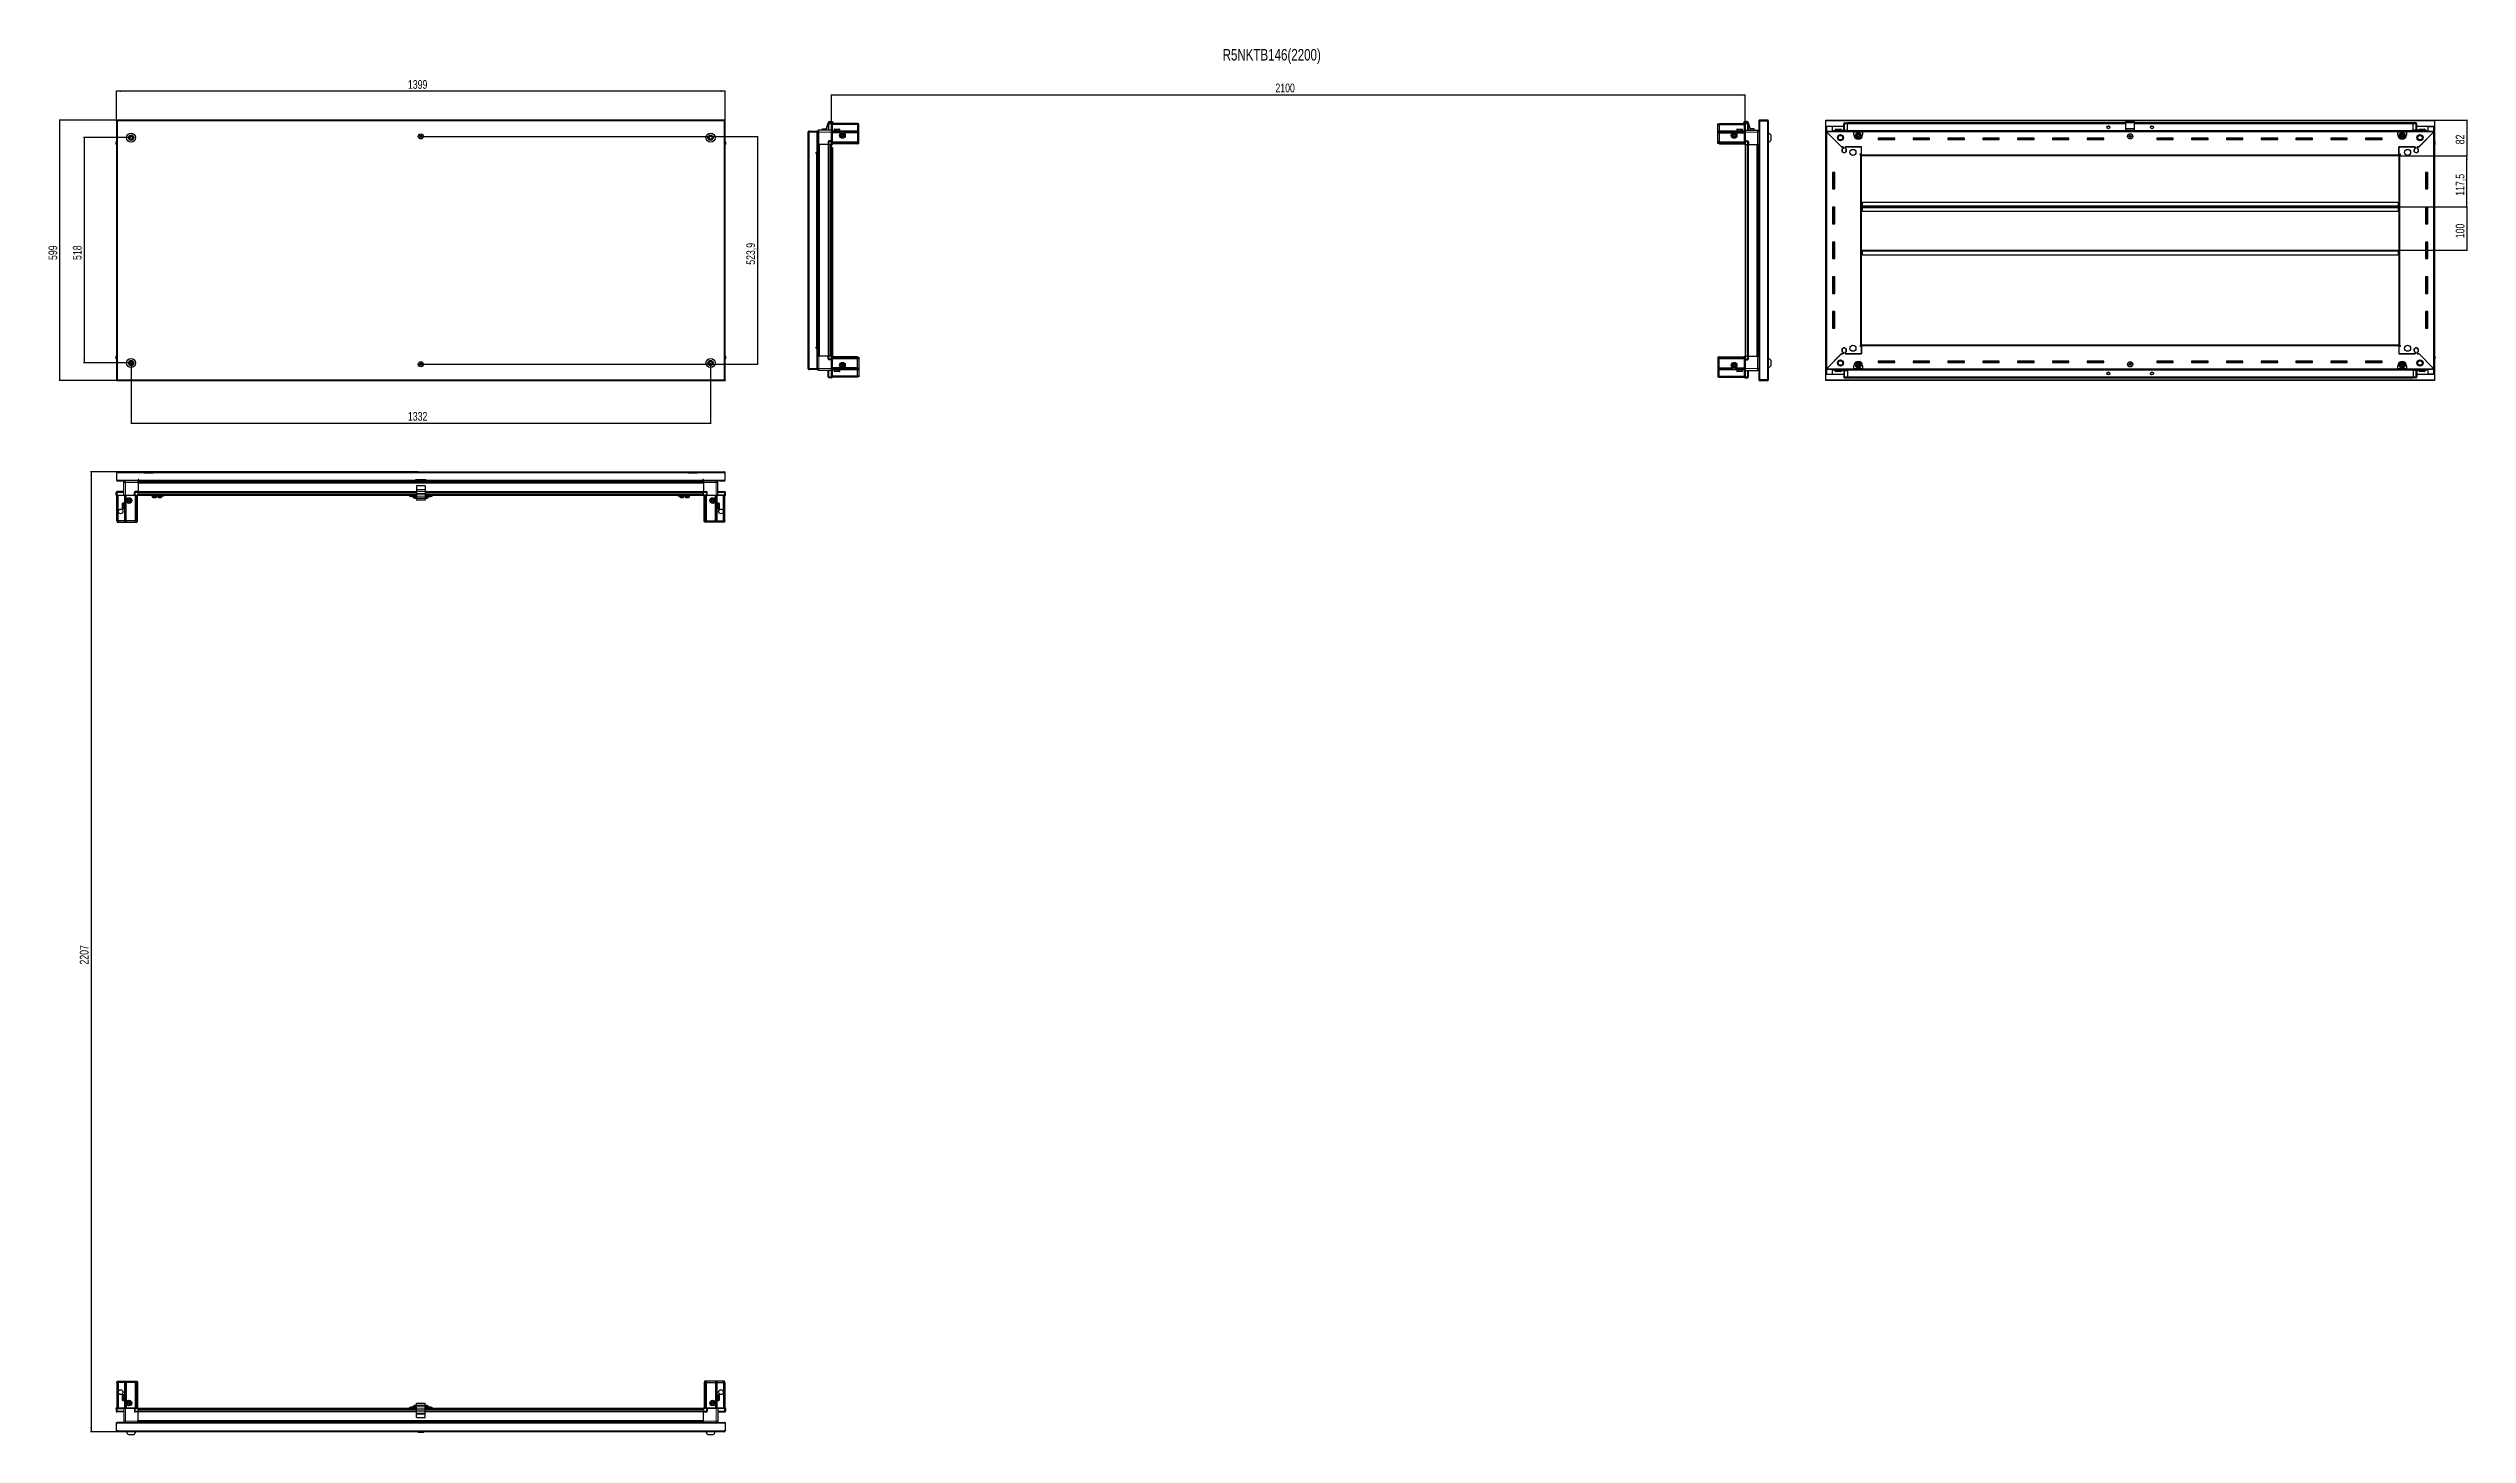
# Model space of a CAD drawing. Header units: millimetres. Extents: x 1256 to 6817, y -1275 to 1911.
import ezdxf

# ---------------------------------------------------------------- set-up
doc = ezdxf.new("R2010")
doc.units = ezdxf.units.MM
doc.layers.add('FORMAT', color=7, linetype='Continuous')
doc.styles.add('SLDTEXTSTYLE0', font='TXT', dxfattribs={"width": 0.75})
doc.dimstyles.new('SLDDIMSTYLE0', dxfattribs={"dimtxt": 20, "dimasz": 10, "dimexe": 0, "dimexo": 0.0625, "dimgap": 5, "dimtad": 2, "dimdec": 1, "dimrnd": 1e-09, "dimzin": 12, "dimdsep": 46, "dimtxsty": 'SLDTEXTSTYLE0', "dimsah": 1, "dimcen": 0.09, "dimadec": 0, "dimazin": 3, "dimtfac": 1, "dimtofl": 0, "dimtmove": 0, "dimatfit": 3, "dimfxl": 0, "dimfrac": 2, "dimtolj": 1, "dimtzin": 12, "dimarcsym": 0})

msp = doc.modelspace()

# ---------------------------------------------------------------- texts
at = {"layer": 'FORMAT', "insert": (3955.52, 1909.92), "char_height": 26.4583, "attachment_point": 1, "style": 'SLDTEXTSTYLE0'}
msp.add_mtext('R5NKTB146(2200)', dxfattribs=at)

# ---------------------------------------------------------------- blocks, each defined once
blk = doc.blocks.new('_D')
at = {"layer": 'FORMAT'}
for p, q in [((1413, 1746.6), (1281.5, 1746.6)), ((1282.5, 1147.6), (1282.5, 1746.6)), ((1413, 1147.6), (1281.5, 1147.6))]:
    blk.add_line(p, q, dxfattribs=at)
for points in [[(1282.5, 1746.6), (1280.9, 1736.6), (1284, 1736.6)], [(1282.5, 1147.6), (1284, 1157.6), (1280.9, 1157.6)]]:
    blk.add_solid(points, dxfattribs=at)
at = {"layer": 'FORMAT', "insert": (1256.7, 1424.9), "char_height": 20, "attachment_point": 1, "rotation": 90, "style": 'SLDTEXTSTYLE0'}
blk.add_mtext('599', dxfattribs=at)
blk = doc.blocks.new('_D_1')
at = {"layer": 'FORMAT'}
for p, q in [((1413, 1746.6), (1413, 1813.6)), ((2812, 1812.6), (1413, 1812.6)), ((2812, 1746.6), (2812, 1813.6))]:
    blk.add_line(p, q, dxfattribs=at)
for points in [[(1413, 1812.6), (1423, 1811.1), (1423, 1814.1)], [(2812, 1812.6), (2802, 1814.1), (2802, 1811.1)]]:
    blk.add_solid(points, dxfattribs=at)
at = {"layer": 'FORMAT', "insert": (2082.9, 1838.4), "char_height": 20, "attachment_point": 1, "style": 'SLDTEXTSTYLE0'}
blk.add_mtext('1399', dxfattribs=at)
blk = doc.blocks.new('_D_2')
at = {"layer": 'FORMAT'}
for p, q in [((1446.5, 1188.1), (1446.5, 1048.6)), ((2778.5, 1188.1), (2778.5, 1048.6)), ((1446.5, 1049.6), (2778.5, 1049.6))]:
    blk.add_line(p, q, dxfattribs=at)
for points in [[(1446.5, 1049.6), (1456.5, 1048.1), (1456.5, 1051.1)], [(2778.5, 1049.6), (2768.5, 1051.1), (2768.5, 1048.1)]]:
    blk.add_solid(points, dxfattribs=at)
at = {"layer": 'FORMAT', "insert": (2082.9, 1075.4), "char_height": 20, "attachment_point": 1, "style": 'SLDTEXTSTYLE0'}
blk.add_mtext('1332', dxfattribs=at)
blk = doc.blocks.new('_D_3')
at = {"layer": 'FORMAT'}
for p, q in [((2112.5, 1709.1), (2887.5, 1709.1)), ((2886.5, 1709.1), (2886.5, 1185.3)), ((2112.5, 1185.3), (2887.5, 1185.3))]:
    blk.add_line(p, q, dxfattribs=at)
for points in [[(2886.5, 1709.1), (2885, 1699.1), (2888, 1699.1)], [(2886.5, 1185.3), (2888, 1195.3), (2885, 1195.3)]]:
    blk.add_solid(points, dxfattribs=at)
at = {"layer": 'FORMAT', "insert": (2860.7, 1413.9), "char_height": 20, "attachment_point": 1, "rotation": 90, "style": 'SLDTEXTSTYLE0'}
blk.add_mtext('523,9', dxfattribs=at)
blk = doc.blocks.new('_D_4')
at = {"layer": 'FORMAT'}
for p, q in [((1446.5, 1706.1), (1337.5, 1706.1)), ((1338.5, 1706.1), (1338.5, 1188.1)), ((1446.5, 1188.1), (1337.5, 1188.1))]:
    blk.add_line(p, q, dxfattribs=at)
for points in [[(1338.5, 1706.1), (1336.9, 1696.1), (1340, 1696.1)], [(1338.5, 1188.1), (1340, 1198.1), (1336.9, 1198.1)]]:
    blk.add_solid(points, dxfattribs=at)
at = {"layer": 'FORMAT', "insert": (1312.7, 1424.9), "char_height": 20, "attachment_point": 1, "rotation": 90, "style": 'SLDTEXTSTYLE0'}
blk.add_mtext('518', dxfattribs=at)
blk = doc.blocks.new('_D_5')
at = {"layer": 'FORMAT'}
for p, q in [((3056.5, 1690.1), (3056.5, 1805.6)), ((3056.5, 1804.6), (5156.5, 1804.6)), ((5156.5, 1690.1), (5156.5, 1805.6))]:
    blk.add_line(p, q, dxfattribs=at)
for points in [[(3056.5, 1804.6), (3066.5, 1803.1), (3066.5, 1806.1)], [(5156.5, 1804.6), (5146.5, 1806.1), (5146.5, 1803.1)]]:
    blk.add_solid(points, dxfattribs=at)
at = {"layer": 'FORMAT', "insert": (4076.9, 1830.4), "char_height": 20, "attachment_point": 1, "style": 'SLDTEXTSTYLE0'}
blk.add_mtext('2100', dxfattribs=at)
blk = doc.blocks.new('_D_6')
at = {"layer": 'FORMAT'}
for p, q in [((6741.2, 1746.6), (6816.7, 1746.6)), ((6815.7, 1746.6), (6815.7, 1664.6)), ((6659.2, 1664.6), (6816.7, 1664.6))]:
    blk.add_line(p, q, dxfattribs=at)
for points in [[(6815.7, 1746.6), (6814.2, 1736.6), (6817.2, 1736.6)], [(6815.7, 1664.6), (6817.2, 1674.6), (6814.2, 1674.6)]]:
    blk.add_solid(points, dxfattribs=at)
at = {"layer": 'FORMAT', "insert": (6789.9, 1690.8), "char_height": 20, "attachment_point": 1, "rotation": 90, "style": 'SLDTEXTSTYLE0'}
blk.add_mtext('82', dxfattribs=at)
blk = doc.blocks.new('_D_7')
at = {"layer": 'FORMAT'}
for p, q in [((6659.2, 1664.6), (6816.7, 1664.6)), ((6815.7, 1547.1), (6815.7, 1664.6)), ((6658.2, 1547.1), (6816.7, 1547.1))]:
    blk.add_line(p, q, dxfattribs=at)
for points in [[(6815.7, 1664.6), (6814.2, 1654.6), (6817.2, 1654.6)], [(6815.7, 1547.1), (6817.2, 1557.1), (6814.2, 1557.1)]]:
    blk.add_solid(points, dxfattribs=at)
at = {"layer": 'FORMAT', "insert": (6789.9, 1572.6), "char_height": 20, "attachment_point": 1, "rotation": 90, "style": 'SLDTEXTSTYLE0'}
blk.add_mtext('117,5', dxfattribs=at)
blk = doc.blocks.new('_D_8')
at = {"layer": 'FORMAT'}
for p, q in [((6658.2, 1547.1), (6816.7, 1547.1)), ((6815.7, 1547.1), (6815.7, 1447.1)), ((6658.2, 1447.1), (6816.7, 1447.1))]:
    blk.add_line(p, q, dxfattribs=at)
for points in [[(6815.7, 1547.1), (6814.2, 1537.1), (6817.2, 1537.1)], [(6815.7, 1447.1), (6817.2, 1457.1), (6814.2, 1457.1)]]:
    blk.add_solid(points, dxfattribs=at)
at = {"layer": 'FORMAT', "insert": (6789.9, 1474.9), "char_height": 20, "attachment_point": 1, "rotation": 90, "style": 'SLDTEXTSTYLE0'}
blk.add_mtext('100', dxfattribs=at)
blk = doc.blocks.new('_D_9')
at = {"layer": 'FORMAT'}
for p, q in [((2106.7, 938.2), (1353.5, 938.2)), ((1354.5, 938.2), (1354.5, -1268.8)), ((1415.1, -1268.8), (1353.5, -1268.8))]:
    blk.add_line(p, q, dxfattribs=at)
for points in [[(1354.5, 938.2), (1352.9, 928.2), (1356, 928.2)], [(1354.5, -1268.8), (1356, -1258.8), (1352.9, -1258.8)]]:
    blk.add_solid(points, dxfattribs=at)
at = {"layer": 'FORMAT', "insert": (1328.7, -194.8), "char_height": 20, "attachment_point": 1, "rotation": 90, "style": 'SLDTEXTSTYLE0'}
blk.add_mtext('2207', dxfattribs=at)

# ---------------------------------------------------------------- dimensions: what is measured, and where the dimension line sits
at = {"layer": 'FORMAT'}
for base, p1, p2, picture, middle in [((1412.99, 1812.6), (2811.99, 1746.6), (1412.99, 1746.6), '_D_1', (2112.49, 1812.6)), ((2778.49, 1049.6), (1446.49, 1188.1), (2778.49, 1188.1), '_D_2', (2112.49, 1049.6))]:
    dim = msp.add_linear_dim(base=base, p1=p1, p2=p2, dimstyle='SLDDIMSTYLE0', dxfattribs=at)
    dim.commit()
    dim.dimension.update_dxf_attribs({"geometry": picture, "text_midpoint": middle, "dimtype": 160})
for base, p1, p2, angle, picture, middle in [((5156.46, 1804.6), (3056.46, 1690.1), (5156.46, 1690.1), 0, '_D_5', (4106.46, 1804.6)), ((1282.49, 1746.6), (1412.99, 1147.6), (1412.99, 1746.6), 90, '_D', (1282.49, 1447.1)), ((6815.7, 1664.6), (6741.2, 1746.6), (6659.2, 1664.6), 90, '_D_6', (6815.7, 1705.6)), ((1338.49, 1188.1), (1446.49, 1706.1), (1446.49, 1188.1), 90, '_D_4', (1338.49, 1447.1)), ((2886.48881076, 1185.25434732), (2112.48845386, 1709.10434732), (2112.48845386, 1185.25434732), 90, '_D_3', (2886.48881076, 1447.17934732)), ((6815.7, 1664.6), (6658.2, 1547.1), (6659.2, 1664.6), 90, '_D_7', (6815.7, 1605.85)), ((6815.7, 1447.1), (6658.2, 1547.1), (6658.2, 1447.1), 90, '_D_8', (6815.7, 1497.1)), ((1354.49, -1268.76), (2106.7, 938.24), (1415.09, -1268.76), 90, '_D_9', (1354.49, -165.26))]:
    dim = msp.add_linear_dim(base=base, p1=p1, p2=p2, angle=angle, dimstyle='SLDDIMSTYLE0', dxfattribs=at)
    dim.commit()
    dim.dimension.update_dxf_attribs({"geometry": picture, "text_midpoint": middle, "dimtype": 160})

# ---------------------------------------------------------------- linework, layer by layer
at = {"color": 7, "linetype": 'Continuous', "lineweight": 25}
for p, q in [((1412.99, 1745.1), (1412.99, 1746.6)), ((1415.09, 1746.6), (1412.99, 1746.6)), ((1412.99, 1745.1), (1415.09, 1745.1)), ((1412.99, 1745.1), (1412.99, 1744.5)), ((1412.99, 1744.5), (1412.99, 1149.7)), ((1412.99, 1744.5), (1415.09, 1744.5)), ((2809.89, 1746.6), (1415.09, 1746.6)), ((1415.09, 1746.6), (1415.09, 1744.5)), ((2809.89, 1744.5), (2809.89, 1746.6)), ((2811.99, 1746.6), (2809.89, 1746.6)), ((2809.89, 1745.1), (2811.99, 1745.1)), ((2809.89, 1744.5), (2811.99, 1744.5)), ((2811.99, 1745.1), (2811.99, 1746.6)), ((2811.99, 1744.5), (2811.99, 1745.1)), ((2811.99, 1149.7), (2811.99, 1744.5)), ((3035.66, 1723.1), (3035.66, 1726.1)), ((3035.66, 1726.1), (3043.39, 1726.1)), ((3044.83, 1727.19), (3048.6, 1740.34)), ((3048.61, 1738.1), (3048.61, 1723.1)), ((3056.61, 1740.1), (3050.61, 1740.1)), ((3052.93, 1743.6), (3056.15, 1743.6)), ((3056.61, 1740.1), (3056.95, 1740.1)), ((3056.61, 1740.1), (3056.61, 1738.1)), ((3056.61, 1723.3), (3056.61, 1738.1)), ((3056.61, 1723.3), (3056.61, 1738.1)), ((3057.81, 1739.6), (3056.95, 1740.1)), ((3057.81, 1738.1), (3057.81, 1739.6)), ((3116.11, 1738.6), (3057.81, 1738.6)), ((3057.81, 1738.1), (3057.81, 1723.3)), ((3116.11, 1736.1), (3057.81, 1736.1)), ((3060.48, 1740.34), (3060.98, 1738.6)), ((3062.61, 1725), (3062.61, 1722.6)), ((3063.41, 1725.8), (3070.58, 1725.8)), ((3070.58, 1725.8), (3074.81, 1725.8)), ((3075.61, 1722.6), (3075.61, 1725)), ((3116.11, 1738.6), (3116.11, 1736.1)), ((3119.11, 1737.8), (3116.11, 1738.6)), ((3116.11, 1736.1), (3116.11, 1721.6)), ((3119.11, 1735.95), (3116.11, 1736.1)), ((3119.11, 1735.95), (3119.11, 1737.8)), ((3119.11, 1721.6), (3119.11, 1735.95)), ((5093.81, 1737.8), (5096.81, 1738.6)), ((5093.81, 1735.95), (5093.81, 1737.8)), ((5093.81, 1735.95), (5096.81, 1736.1)), ((5093.81, 1721.6), (5093.81, 1735.95)), ((5096.81, 1738.6), (5096.81, 1736.1)), ((5096.81, 1738.6), (5155.11, 1738.6)), ((5096.81, 1736.1), (5096.81, 1721.6)), ((5096.81, 1736.1), (5155.11, 1736.1)), ((5137.31, 1725), (5137.31, 1722.1)), ((5138.11, 1725.8), (5149.51, 1725.8)), ((5150.31, 1722.1), (5150.31, 1725)), ((5152.44, 1740.34), (5151.95, 1738.6)), ((5155.98, 1740.1), (5155.11, 1739.6)), ((5155.11, 1739.6), (5155.11, 1738.1)), ((5155.11, 1723.3), (5155.11, 1738.1)), ((5156.31, 1740.1), (5155.98, 1740.1)), ((5156.31, 1738.1), (5156.31, 1740.1)), ((5156.31, 1740.1), (5162.31, 1740.1)), ((5156.31, 1738.1), (5156.31, 1723.3)), ((5160, 1743.6), (5156.77, 1743.6)), ((5164.31, 1738.1), (5164.31, 1723.1)), ((5168.09, 1727.19), (5164.32, 1740.34)), ((5177.26, 1726.1), (5169.53, 1726.1)), ((5177.26, 1723.1), (5177.26, 1726.1)), ((5188.21, 1731.6), (5188.21, 1162.6)), ((5188.21, 1731.6), (5190.31, 1731.6)), ((5188.31, 1744.5), (5188.31, 1732.1)), ((5188.31, 1732.1), (5189.81, 1732.1)), ((5189.81, 1744.5), (5189.81, 1732.1)), ((5190.31, 1744.5), (5207.71, 1744.5)), ((5190.31, 1731.6), (5190.31, 1744.5)), ((5207.71, 1746.6), (5190.41, 1746.6)), ((5207.71, 1745.1), (5190.41, 1745.1)), ((5207.71, 1745.1), (5207.71, 1746.6)), ((5207.71, 1744.5), (5209.81, 1744.5)), ((5209.81, 1744.5), (5209.81, 1149.7)), ((5342.2, 1746.6), (6741.2, 1746.6)), ((5342.2, 1744.5), (5342.2, 1746.6)), ((5342.2, 1732.1), (5342.2, 1744.5)), ((5383.2, 1732.1), (5342.2, 1732.1)), ((5342.2, 1731.6), (5342.2, 1732.1)), ((5342.2, 1731.6), (5344.3, 1731.6)), ((5342.2, 1721.35), (5342.2, 1731.6)), ((5343.7, 1731.6), (5343.7, 1732.1)), ((5357.2, 1731.6), (5344.3, 1731.6)), ((5357.2, 1721.35), (5357.2, 1731.6)), ((5364.2, 1725), (5364.2, 1723.1)), ((5365, 1725.8), (5376.4, 1725.8)), ((5377.2, 1723.1), (5377.2, 1725)), ((5383.2, 1723.1), (5383.2, 1738.1)), ((5383.87, 1739.6), (5383.87, 1739.6)), ((5385.2, 1740.1), (5391.7, 1740.1)), ((5385.2, 1740.1), (5391.7, 1740.1)), ((5391.7, 1740.1), (5391.7, 1740.1)), ((5391.7, 1740.1), (5391.7, 1740.1)), ((5391.7, 1740.1), (5391.7, 1738.1)), ((6031.7, 1739.95), (5391.7, 1739.95)), ((5391.7, 1723.1), (5391.7, 1738.1)), ((5994.57, 1732.1), (5988.82, 1732.1)), ((6031.7, 1743.6), (6051.7, 1743.6)), ((6031.7, 1740.34), (6031.7, 1743.6)), ((6031.7, 1727.19), (6031.7, 1740.34)), ((6031.7, 1726.1), (6031.7, 1727.19)), ((6031.7, 1726.1), (6051.7, 1726.1)), ((6031.7, 1722.6), (6031.7, 1726.1)), ((6051.7, 1740.34), (6051.7, 1743.6)), ((6051.7, 1727.19), (6051.7, 1740.34)), ((6691.7, 1739.95), (6051.7, 1739.95)), ((6051.7, 1726.1), (6051.7, 1727.19)), ((6051.7, 1722.6), (6051.7, 1726.1)), ((6094.57, 1732.1), (6088.82, 1732.1)), ((6691.7, 1740.1), (6691.7, 1740.1)), ((6698.2, 1740.1), (6691.7, 1740.1)), ((6698.2, 1740.1), (6691.7, 1740.1)), ((6691.7, 1740.1), (6691.7, 1738.1)), ((6691.7, 1723.1), (6691.7, 1738.1)), ((6700.2, 1738.1), (6700.2, 1738.1)), ((6700.2, 1723.1), (6700.2, 1738.1)), ((6741.2, 1732.1), (6700.2, 1732.1)), ((6706.2, 1725), (6706.2, 1723.1)), ((6707, 1725.8), (6718.4, 1725.8)), ((6719.2, 1723.1), (6719.2, 1725)), ((6726.2, 1721.35), (6726.2, 1731.6)), ((6726.2, 1731.6), (6739.1, 1731.6)), ((6739.1, 1731.6), (6741.2, 1731.6)), ((6739.7, 1731.6), (6739.7, 1732.1)), ((6741.2, 1746.6), (6741.2, 1744.5)), ((6741.2, 1744.5), (6741.2, 1732.1)), ((6741.2, 1731.6), (6741.2, 1732.1)), ((6741.2, 1731.6), (6741.2, 1721.35)), ((1412.49, 1696.6), (1412.49, 1690.1)), ((1412.49, 1690.1), (1412.49, 1696.6)), ((1412.49, 1690.1), (1412.49, 1690.1)), ((1412.99, 1690.1), (1412.49, 1690.1)), ((1412.64, 1690.1), (1412.64, 1204.1)), ((2811.99, 1697.93), (2811.99, 1697.93)), ((2811.99, 1690.1), (2812.49, 1690.1)), ((2812.34, 1204.1), (2812.34, 1690.1)), ((2812.49, 1696.6), (2812.49, 1690.1)), ((2812.49, 1690.1), (2812.49, 1696.6)), ((2812.49, 1690.1), (2812.49, 1690.1)), ((2812.49, 1690.1), (2812.49, 1690.1)), ((3003.11, 1714.74), (3002.81, 1714.74)), ((3002.81, 1703.17), (3002.81, 1714.74)), ((3002.81, 1703.17), (3003.11, 1703.17)), ((3004.61, 1719.25), (3003.11, 1719.25)), ((3003.11, 1718.75), (3003.11, 1719.25)), ((3003.11, 1175.45), (3003.11, 1718.75)), ((3005.21, 1719.85), (3005.21, 1721.35)), ((3005.21, 1721.35), (3006.11, 1721.35)), ((3005.21, 1719.85), (3006.11, 1719.85)), ((3005.21, 1719.35), (3022.61, 1719.35)), ((3006.11, 1719.85), (3006.11, 1721.35)), ((3006.11, 1721.35), (3022.61, 1721.35)), ((3006.11, 1719.85), (3022.61, 1719.85)), ((3022.61, 1671.85), (3021.26, 1671.85)), ((3021.26, 1669.85), (3022.01, 1669.85)), ((3022.01, 1669.85), (3024.11, 1669.85)), ((3022.61, 1719.85), (3022.61, 1721.35)), ((3024.11, 1719.35), (3022.61, 1719.35)), ((3022.61, 1719.35), (3022.61, 1671.85)), ((3022.61, 1692.85), (3024.11, 1692.85)), ((3024.11, 1690.1), (3022.61, 1690.1)), ((3024.11, 1719.1), (3024.11, 1690.1)), ((3024.11, 1669.85), (3024.11, 1224.35)), ((3024.76, 1204.1), (3024.76, 1690.1)), ((3026.55, 1690.1), (3026.55, 1204.1)), ((3026.59, 1690.1), (3026.59, 1204.1)), ((3056.61, 1723.1), (3027.61, 1723.1)), ((3048.61, 1690.1), (3027.61, 1690.1)), ((3048.61, 1696.6), (3048.61, 1690.1)), ((3048.61, 1690.1), (3050.61, 1690.1)), ((3049.26, 1204.1), (3049.26, 1690.1)), ((3056.61, 1698.6), (3050.61, 1698.6)), ((3056.61, 1690.1), (3050.61, 1690.1)), ((3056.46, 1204.1), (3056.46, 1690.1)), ((3056.46, 1683.1), (3058.96, 1683.1)), ((3056.61, 1723.1), (3056.61, 1723.3)), ((3056.61, 1723.1), (3057.81, 1723.1)), ((3056.61, 1719.1), (3056.61, 1723.1)), ((3056.61, 1698.8), (3056.61, 1719.1)), ((3056.61, 1698.6), (3056.61, 1698.8)), ((3056.61, 1698.6), (3056.61, 1696.6)), ((3056.61, 1698.6), (3057.81, 1698.6)), ((3056.61, 1690.1), (3056.61, 1696.6)), ((3056.61, 1690.1), (3056.61, 1696.6)), ((3056.61, 1690.1), (3056.95, 1690.1)), ((3056.61, 1690.1), (3056.61, 1690.1)), ((3056.95, 1690.1), (3056.95, 1696.6)), ((3057.81, 1690.1), (3056.95, 1690.1)), ((3056.95, 1690.1), (3056.95, 1690.1)), ((3057.81, 1723.3), (3057.81, 1723.1)), ((3057.81, 1723.1), (3057.81, 1719.1)), ((3116.11, 1720.6), (3057.81, 1720.6)), ((3057.81, 1719.1), (3057.81, 1698.8)), ((3079.11, 1717.1), (3057.81, 1717.1)), ((3057.81, 1698.8), (3057.81, 1698.6)), ((3057.81, 1697.93), (3057.81, 1698.6)), ((3057.81, 1697.93), (3057.81, 1690.1)), ((3116.11, 1695.6), (3057.81, 1695.6)), ((3116.11, 1694.6), (3057.81, 1694.6)), ((3116.11, 1693.1), (3057.81, 1693.1)), ((3116.11, 1691.6), (3057.81, 1691.6)), ((3058.96, 1683.1), (3058.96, 1209.6)), ((3062.61, 1722.6), (3062.61, 1722.1)), ((3062.61, 1722.1), (3062.75, 1722.1)), ((3062.94, 1722.6), (3062.75, 1722.6)), ((3062.75, 1722.6), (3062.75, 1722.1)), ((3062.75, 1722.1), (3062.94, 1722.1)), ((3062.94, 1722.6), (3062.94, 1722.1)), ((3062.94, 1722.1), (3063.46, 1722.1)), ((3063.86, 1722.6), (3063.46, 1722.6)), ((3063.46, 1722.6), (3063.46, 1722.1)), ((3063.46, 1722.1), (3063.86, 1722.1)), ((3063.86, 1722.6), (3063.86, 1722.1)), ((3063.86, 1722.1), (3064.73, 1722.1)), ((3064.71, 1722.1), (3064.71, 1722)), ((3064.71, 1722), (3073.51, 1722)), ((3065.31, 1722.6), (3064.73, 1722.6)), ((3064.73, 1722.6), (3064.73, 1722.1)), ((3064.73, 1722.1), (3065.31, 1722.1)), ((3065.11, 1721.6), (3065.8, 1721.12)), ((3065.11, 1721.6), (3070.14, 1721.6)), ((3065.8, 1721.12), (3065.11, 1720.64)), ((3065.11, 1720.64), (3065.11, 1720.6)), ((3065.11, 1720.64), (3070.14, 1720.64)), ((3065.31, 1722.6), (3065.31, 1722.1)), ((3065.31, 1722.1), (3066.43, 1722.1)), ((3065.8, 1721.12), (3069.96, 1721.12)), ((3067.12, 1722.6), (3066.43, 1722.6)), ((3066.43, 1722.6), (3066.43, 1722.1)), ((3066.43, 1722.1), (3067.12, 1722.1)), ((3067.12, 1722.6), (3067.12, 1722.1)), ((3067.12, 1722.1), (3068.39, 1722.1)), ((3069.13, 1722.6), (3068.39, 1722.6)), ((3068.39, 1722.6), (3068.39, 1722.1)), ((3068.39, 1722.1), (3068.63, 1722.1)), ((3068.63, 1722.6), (3068.63, 1722.1)), ((3069.12, 1722.6), (3069.12, 1722.1)), ((3069.12, 1722.1), (3069.13, 1722.1)), ((3069.13, 1722.6), (3069.13, 1722.1)), ((3069.13, 1722.1), (3070.43, 1722.1)), ((3069.96, 1721.12), (3072.42, 1721.12)), ((3070.14, 1721.6), (3073.11, 1721.6)), ((3070.14, 1720.64), (3073.11, 1720.64)), ((3071.14, 1722.6), (3070.43, 1722.6)), ((3070.43, 1722.6), (3070.43, 1722.1)), ((3070.48, 1722.6), (3070.48, 1722.1)), ((3070.48, 1722.1), (3071.14, 1722.1)), ((3071.14, 1722.6), (3071.14, 1722.1)), ((3071.14, 1722.1), (3072.33, 1722.1)), ((3072.95, 1722.6), (3072.33, 1722.6)), ((3072.33, 1722.6), (3072.33, 1722.1)), ((3072.33, 1722.1), (3072.95, 1722.1)), ((3072.42, 1721.12), (3073.11, 1721.6)), ((3073.11, 1720.64), (3072.42, 1721.12)), ((3072.95, 1722.6), (3072.95, 1722.1)), ((3072.95, 1722.1), (3073.92, 1722.1)), ((3073.11, 1720.6), (3073.11, 1720.64)), ((3073.51, 1722), (3073.51, 1722.1)), ((3074.38, 1722.6), (3073.92, 1722.6)), ((3073.92, 1722.6), (3073.92, 1722.1)), ((3073.92, 1722.1), (3074.38, 1722.1)), ((3074.38, 1722.6), (3074.38, 1722.1)), ((3074.38, 1722.1), (3075.03, 1722.1)), ((3075.3, 1722.6), (3075.03, 1722.6)), ((3075.03, 1722.6), (3075.03, 1722.1)), ((3075.03, 1722.1), (3075.3, 1722.1)), ((3075.3, 1722.6), (3075.3, 1722.1)), ((3075.3, 1722.1), (3075.57, 1722.1)), ((3075.61, 1722.6), (3075.57, 1722.6)), ((3075.57, 1722.6), (3075.57, 1722.1)), ((3075.57, 1722.1), (3075.61, 1722.1)), ((3075.61, 1722.6), (3075.61, 1722.1)), ((3116.11, 1717.1), (3084.11, 1717.1)), ((3116.11, 1721.6), (3116.11, 1720.6)), ((3116.11, 1720.6), (3116.11, 1717.1)), ((3119.11, 1719.8), (3116.11, 1720.6)), ((3116.11, 1717.1), (3116.11, 1696.6)), ((3116.11, 1717.1), (3119.11, 1716.77)), ((3116.11, 1696.6), (3116.11, 1695.6)), ((3116.11, 1695.6), (3116.11, 1694.6)), ((3116.11, 1695.6), (3119.11, 1694.8)), ((3116.11, 1694.6), (3116.11, 1693.1)), ((3116.11, 1694.6), (3119.11, 1694.06)), ((3116.11, 1693.1), (3119.11, 1693.56)), ((3116.11, 1693.1), (3116.11, 1691.6)), ((3116.11, 1691.6), (3119.11, 1692.41)), ((3119.11, 1719.8), (3119.11, 1721.6)), ((3119.11, 1716.77), (3119.11, 1719.8)), ((3119.11, 1696.6), (3119.11, 1716.77)), ((3119.11, 1694.8), (3119.11, 1696.6)), ((3119.11, 1694.06), (3119.11, 1694.8)), ((3119.11, 1693.56), (3119.11, 1694.06)), ((3119.11, 1692.41), (3119.11, 1693.56)), ((5093.81, 1719.8), (5093.81, 1721.6)), ((5093.81, 1719.8), (5096.81, 1720.6)), ((5093.81, 1716.77), (5093.81, 1719.8)), ((5096.81, 1717.1), (5093.81, 1716.77)), ((5093.81, 1696.6), (5093.81, 1716.77)), ((5093.81, 1694.8), (5093.81, 1696.6)), ((5096.81, 1695.6), (5093.81, 1694.8)), ((5093.81, 1694.06), (5093.81, 1694.8)), ((5096.81, 1694.6), (5093.81, 1694.06)), ((5093.81, 1693.56), (5093.81, 1694.06)), ((5096.81, 1693.1), (5093.81, 1693.56)), ((5093.81, 1692.41), (5093.81, 1693.56)), ((5096.81, 1691.6), (5093.81, 1692.41)), ((5096.81, 1721.6), (5096.81, 1720.6)), ((5096.81, 1720.6), (5096.81, 1717.1)), ((5096.81, 1720.6), (5155.11, 1720.6)), ((5096.81, 1717.1), (5096.81, 1696.6)), ((5096.81, 1717.1), (5128.81, 1717.1)), ((5096.81, 1696.6), (5096.81, 1695.6)), ((5096.81, 1695.6), (5096.81, 1694.6)), ((5096.81, 1695.6), (5155.11, 1695.6)), ((5096.81, 1694.6), (5155.11, 1694.6)), ((5096.81, 1694.6), (5096.81, 1693.1)), ((5096.81, 1693.1), (5155.11, 1693.1)), ((5096.81, 1693.1), (5096.81, 1691.6)), ((5096.81, 1691.6), (5155.11, 1691.6)), ((5133.81, 1717.1), (5155.11, 1717.1)), ((5137.31, 1722.1), (5137.35, 1722.1)), ((5137.47, 1722.6), (5137.35, 1722.6)), ((5137.35, 1722.6), (5137.35, 1722.1)), ((5137.35, 1722.1), (5137.47, 1722.1)), ((5137.47, 1722.6), (5137.47, 1722.1)), ((5137.47, 1722.1), (5137.88, 1722.1)), ((5138.22, 1722.6), (5137.88, 1722.6)), ((5137.88, 1722.6), (5137.88, 1722.1)), ((5137.88, 1722.1), (5138.22, 1722.1)), ((5138.22, 1722.6), (5138.22, 1722.1)), ((5138.22, 1722.1), (5138.99, 1722.1)), ((5139.52, 1722.6), (5138.99, 1722.6)), ((5138.99, 1722.6), (5138.99, 1722.1)), ((5138.99, 1722.1), (5139.52, 1722.1)), ((5139.41, 1722.1), (5139.41, 1722)), ((5139.41, 1722), (5148.21, 1722)), ((5139.52, 1722.6), (5139.52, 1722.1)), ((5139.52, 1722.1), (5140.57, 1722.1)), ((5139.81, 1721.6), (5140.5, 1721.12)), ((5139.81, 1721.6), (5147.81, 1721.6)), ((5140.5, 1721.12), (5139.81, 1720.64)), ((5139.81, 1720.64), (5139.81, 1720.6)), ((5139.81, 1720.64), (5147.81, 1720.64)), ((5140.5, 1721.12), (5147.12, 1721.12)), ((5141.23, 1722.6), (5140.57, 1722.6)), ((5140.57, 1722.6), (5140.57, 1722.1)), ((5140.57, 1722.1), (5141.23, 1722.1)), ((5141.23, 1722.6), (5141.23, 1722.1)), ((5141.23, 1722.1), (5142.47, 1722.1)), ((5143.2, 1722.6), (5142.47, 1722.6)), ((5142.47, 1722.6), (5142.47, 1722.1)), ((5142.47, 1722.1), (5142.91, 1722.1)), ((5142.91, 1722.6), (5142.91, 1722.1)), ((5143.2, 1722.6), (5143.2, 1722.1)), ((5143.2, 1722.1), (5144.5, 1722.1)), ((5145.23, 1722.6), (5144.5, 1722.6)), ((5144.5, 1722.6), (5144.5, 1722.1)), ((5144.77, 1722.6), (5144.77, 1722.1)), ((5144.77, 1722.1), (5145.23, 1722.1)), ((5145.23, 1722.6), (5145.23, 1722.1)), ((5145.23, 1722.1), (5146.47, 1722.1)), ((5147.12, 1722.6), (5146.47, 1722.6)), ((5146.47, 1722.6), (5146.47, 1722.1)), ((5146.47, 1722.1), (5147.12, 1722.1)), ((5147.12, 1722.6), (5147.12, 1722.1)), ((5147.12, 1722.1), (5148.17, 1722.1)), ((5147.12, 1721.12), (5147.81, 1721.6)), ((5147.81, 1720.64), (5147.12, 1721.12)), ((5147.81, 1720.6), (5147.81, 1720.64)), ((5148.69, 1722.6), (5148.17, 1722.6)), ((5148.17, 1722.6), (5148.17, 1722.1)), ((5148.17, 1722.1), (5148.69, 1722.1)), ((5148.21, 1722), (5148.21, 1722.1)), ((5148.69, 1722.6), (5148.69, 1722.1)), ((5148.69, 1722.1), (5149.45, 1722.1)), ((5149.78, 1722.6), (5149.45, 1722.6)), ((5149.45, 1722.6), (5149.45, 1722.1)), ((5149.45, 1722.1), (5149.78, 1722.1)), ((5149.78, 1722.6), (5149.78, 1722.1)), ((5149.78, 1722.1), (5150.17, 1722.1)), ((5150.28, 1722.6), (5150.17, 1722.6)), ((5150.17, 1722.6), (5150.17, 1722.1)), ((5150.17, 1722.1), (5150.28, 1722.1)), ((5150.28, 1722.6), (5150.28, 1722.1)), ((5150.28, 1722.1), (5150.31, 1722.1)), ((5155.11, 1723.1), (5155.11, 1723.3)), ((5156.31, 1723.1), (5155.11, 1723.1)), ((5155.11, 1719.1), (5155.11, 1723.1)), ((5155.11, 1698.8), (5155.11, 1719.1)), ((5155.11, 1698.6), (5155.11, 1698.8)), ((5156.31, 1698.6), (5155.11, 1698.6)), ((5155.11, 1698.6), (5155.11, 1697.93)), ((5155.11, 1690.1), (5155.11, 1697.93)), ((5155.98, 1690.1), (5155.11, 1690.1)), ((5155.98, 1696.6), (5155.98, 1690.1)), ((5156.31, 1690.1), (5155.98, 1690.1)), ((5156.31, 1723.3), (5156.31, 1723.1)), ((5156.31, 1723.1), (5156.31, 1719.1)), ((5156.31, 1723.1), (5185.31, 1723.1)), ((5156.31, 1719.1), (5156.31, 1698.8)), ((5156.31, 1698.8), (5156.31, 1698.6)), ((5156.31, 1696.6), (5156.31, 1698.6)), ((5156.31, 1696.6), (5156.31, 1698.6)), ((5156.31, 1698.6), (5162.31, 1698.6)), ((5156.31, 1696.6), (5156.31, 1690.1)), ((5156.31, 1690.1), (5162.31, 1690.1)), ((5156.46, 1690.1), (5156.46, 1204.1)), ((5164.31, 1690.1), (5162.31, 1690.1)), ((5163.66, 1690.1), (5163.66, 1204.1)), ((5164.31, 1696.6), (5164.31, 1690.1)), ((5164.31, 1690.1), (5185.31, 1690.1)), ((5186.33, 1204.1), (5186.33, 1690.1)), ((5186.37, 1204.1), (5186.37, 1690.1)), ((5188.16, 1690.1), (5188.16, 1204.1)), ((5216.41, 1700.1), (5216.41, 1712.1)), ((5341.7, 1696.6), (5341.7, 1690.1)), ((5341.7, 1690.1), (5341.7, 1696.6)), ((5341.7, 1690.1), (5341.7, 1690.1)), ((5342.2, 1690.1), (5341.7, 1690.1)), ((5341.85, 1690.1), (5341.85, 1204.1)), ((5342.2, 1719.85), (5342.2, 1721.35)), ((5342.2, 1721.35), (5343.2, 1721.35)), ((5342.2, 1719.35), (5342.2, 1719.85)), ((5342.2, 1719.85), (5343.2, 1719.85)), ((5342.2, 1174.85), (5342.2, 1719.35)), ((5343.7, 1719.35), (5342.2, 1719.35)), ((5343.2, 1719.85), (5343.2, 1721.35)), ((5343.2, 1721.35), (5406.7, 1721.35)), ((5343.8, 1719.25), (5377.7, 1685.35)), ((5378.4, 1684.65), (5344.3, 1718.75)), ((5362.7, 1723.1), (5391.7, 1723.1)), ((5377.7, 1685.35), (5381.9, 1685.35)), ((5379.1, 1685.35), (5378.4, 1684.65)), ((5381.2, 1685.35), (5379.1, 1685.35)), ((5381.2, 1685.35), (5381.2, 1681.46)), ((5381.9, 1685.35), (5381.9, 1681.07)), ((5382.2, 1672.49), (5382.2, 1671.73)), ((5386.5, 1685.35), (5424.2, 1685.35)), ((5386.5, 1681.07), (5386.5, 1685.35)), ((5387.2, 1681.46), (5387.2, 1685.35)), ((5424.2, 1685.35), (5387.2, 1685.35)), ((5391.62, 1721.35), (5391.7, 1723.07)), ((5391.7, 1723.1), (5391.7, 1722.6)), ((5391.7, 1721.95), (6691.7, 1721.95)), ((5406.7, 1719.25), (5406.7, 1721.35)), ((5406.7, 1721.35), (5426.7, 1721.35)), ((5406.7, 1719.85), (5426.7, 1719.85)), ((5406.7, 1712.35), (5406.7, 1719.25)), ((5424.2, 1666.7), (5424.2, 1685.35)), ((5424.2, 1668.1), (5424.2, 1685.35)), ((5426.7, 1721.35), (5426.7, 1719.25)), ((5426.7, 1721.35), (6656.7, 1721.35)), ((5426.7, 1719.25), (5426.7, 1712.35)), ((5500.7, 1705.1), (5462.7, 1705.1)), ((5462.7, 1705.1), (5462.7, 1701.6)), ((5500.7, 1702.35), (5462.7, 1702.35)), ((5462.7, 1701.6), (5500.7, 1701.6)), ((5500.7, 1701.6), (5500.7, 1705.1)), ((5580.7, 1705.1), (5542.7, 1705.1)), ((5542.7, 1705.1), (5542.7, 1701.6)), ((5580.7, 1702.35), (5542.7, 1702.35)), ((5542.7, 1701.6), (5580.7, 1701.6)), ((5580.7, 1701.6), (5580.7, 1705.1)), ((5660.7, 1705.1), (5622.7, 1705.1)), ((5622.7, 1705.1), (5622.7, 1701.6)), ((5660.7, 1702.35), (5622.7, 1702.35)), ((5622.7, 1701.6), (5660.7, 1701.6)), ((5660.7, 1701.6), (5660.7, 1705.1)), ((5740.7, 1705.1), (5702.7, 1705.1)), ((5702.7, 1705.1), (5702.7, 1701.6)), ((5740.7, 1702.35), (5702.7, 1702.35)), ((5702.7, 1701.6), (5740.7, 1701.6)), ((5740.7, 1701.6), (5740.7, 1705.1)), ((5820.7, 1705.1), (5782.7, 1705.1)), ((5782.7, 1705.1), (5782.7, 1701.6)), ((5820.7, 1702.35), (5782.7, 1702.35)), ((5782.7, 1701.6), (5820.7, 1701.6)), ((5820.7, 1701.6), (5820.7, 1705.1)), ((5900.7, 1705.1), (5862.7, 1705.1)), ((5862.7, 1705.1), (5862.7, 1701.6)), ((5900.7, 1702.35), (5862.7, 1702.35)), ((5862.7, 1701.6), (5900.7, 1701.6)), ((5900.7, 1701.6), (5900.7, 1705.1)), ((5980.7, 1705.1), (5942.7, 1705.1)), ((5942.7, 1705.1), (5942.7, 1701.6)), ((5980.7, 1702.35), (5942.7, 1702.35)), ((5942.7, 1701.6), (5980.7, 1701.6)), ((5980.7, 1701.6), (5980.7, 1705.1)), ((6031.7, 1722.6), (6051.7, 1722.6)), ((6035.7, 1722.6), (6035.7, 1721.95)), ((6038.2, 1721.95), (6038.2, 1722.6)), ((6045.2, 1721.95), (6045.2, 1722.6)), ((6047.7, 1721.95), (6047.7, 1722.6)), ((6140.7, 1705.1), (6102.7, 1705.1)), ((6102.7, 1705.1), (6102.7, 1701.6)), ((6140.7, 1702.35), (6102.7, 1702.35)), ((6102.7, 1701.6), (6140.7, 1701.6)), ((6140.7, 1701.6), (6140.7, 1705.1)), ((6220.7, 1705.1), (6182.7, 1705.1)), ((6182.7, 1705.1), (6182.7, 1701.6)), ((6220.7, 1702.35), (6182.7, 1702.35)), ((6182.7, 1701.6), (6220.7, 1701.6)), ((6220.7, 1701.6), (6220.7, 1705.1)), ((6300.7, 1705.1), (6262.7, 1705.1)), ((6262.7, 1705.1), (6262.7, 1701.6)), ((6300.7, 1702.35), (6262.7, 1702.35)), ((6262.7, 1701.6), (6300.7, 1701.6)), ((6300.7, 1701.6), (6300.7, 1705.1)), ((6380.7, 1705.1), (6342.7, 1705.1)), ((6342.7, 1705.1), (6342.7, 1701.6)), ((6380.7, 1702.35), (6342.7, 1702.35)), ((6342.7, 1701.6), (6380.7, 1701.6)), ((6380.7, 1701.6), (6380.7, 1705.1)), ((6460.7, 1705.1), (6422.7, 1705.1)), ((6422.7, 1705.1), (6422.7, 1701.6)), ((6460.7, 1702.35), (6422.7, 1702.35)), ((6422.7, 1701.6), (6460.7, 1701.6)), ((6460.7, 1701.6), (6460.7, 1705.1)), ((6540.7, 1705.1), (6502.7, 1705.1)), ((6502.7, 1705.1), (6502.7, 1701.6)), ((6540.7, 1702.35), (6502.7, 1702.35)), ((6502.7, 1701.6), (6540.7, 1701.6)), ((6540.7, 1701.6), (6540.7, 1705.1)), ((6620.7, 1705.1), (6582.7, 1705.1)), ((6582.7, 1705.1), (6582.7, 1701.6)), ((6620.7, 1702.35), (6582.7, 1702.35)), ((6582.7, 1701.6), (6620.7, 1701.6)), ((6620.7, 1701.6), (6620.7, 1705.1)), ((6656.7, 1719.25), (6656.7, 1721.35)), ((6656.7, 1721.35), (6676.7, 1721.35)), ((6656.7, 1719.85), (6676.7, 1719.85)), ((6656.7, 1712.35), (6656.7, 1719.25)), ((6659.2, 1685.35), (6696.9, 1685.35)), ((6659.2, 1666.7), (6659.2, 1685.35)), ((6659.2, 1685.35), (6659.2, 1668.1)), ((6696.2, 1685.35), (6659.2, 1685.35)), ((6676.7, 1721.35), (6740.2, 1721.35)), ((6676.7, 1721.35), (6676.7, 1719.25)), ((6676.7, 1719.25), (6676.7, 1712.35)), ((6691.7, 1723.1), (6691.7, 1722.6)), ((6720.7, 1723.1), (6691.7, 1723.1)), ((6691.7, 1723.07), (6691.77, 1721.35)), ((6696.2, 1685.35), (6696.2, 1681.46)), ((6696.9, 1685.35), (6696.9, 1681.07)), ((6701.2, 1672.49), (6701.2, 1671.73)), ((6701.5, 1685.35), (6705.7, 1685.35)), ((6701.5, 1681.07), (6701.5, 1685.35)), ((6704.3, 1685.35), (6702.2, 1685.35)), ((6702.2, 1681.46), (6702.2, 1685.35)), ((6705, 1684.65), (6704.3, 1685.35)), ((6739.1, 1718.75), (6705, 1684.65)), ((6705.7, 1685.35), (6739.6, 1719.25)), ((6739.7, 1719.35), (6741.2, 1719.35)), ((6740.2, 1719.85), (6740.2, 1721.35)), ((6740.2, 1721.35), (6741.2, 1721.35)), ((6740.2, 1719.85), (6741.2, 1719.85)), ((6741.2, 1719.85), (6741.2, 1721.35)), ((6741.2, 1719.85), (6741.2, 1719.35)), ((6741.2, 1719.35), (6741.2, 1174.85)), ((6741.2, 1697.93), (6741.2, 1697.93)), ((6741.2, 1690.1), (6741.7, 1690.1)), ((6741.55, 1204.1), (6741.55, 1690.1)), ((6741.7, 1696.6), (6741.7, 1690.1)), ((6741.7, 1690.1), (6741.7, 1696.6)), ((6741.7, 1690.1), (6741.7, 1690.1)), ((6741.7, 1690.1), (6741.7, 1690.1)), ((5362.7, 1626.1), (5357.7, 1626.1)), ((5357.7, 1626.1), (5357.7, 1588.1)), ((5359.85, 1588.1), (5359.85, 1626.1)), ((5361.64, 1588.1), (5361.64, 1626.1)), ((5361.67, 1588.1), (5361.67, 1626.1)), ((5362.7, 1588.1), (5362.7, 1626.1)), ((5421.35, 1668.1), (5424.2, 1668.1)), ((5422.1, 1666.1), (5421.35, 1666.1)), ((5422.1, 1666.1), (5424.2, 1666.1)), ((5424.2, 1667.1), (5422.2, 1667.1)), ((5422.2, 1667.1), (5422.2, 1666.1)), ((5424.2, 1664.6), (5424.2, 1666.7)), ((6659.2, 1664.6), (5424.2, 1664.6)), ((5424.2, 1229.6), (5424.2, 1664.6)), ((6659.2, 1668.1), (6662.05, 1668.1)), ((6661.2, 1667.1), (6659.2, 1667.1)), ((6659.2, 1666.7), (6659.2, 1664.6)), ((6659.2, 1666.1), (6661.3, 1666.1)), ((6659.2, 1664.6), (6659.2, 1229.6)), ((6661.2, 1666.1), (6661.2, 1667.1)), ((6662.05, 1666.1), (6661.3, 1666.1)), ((6720.7, 1626.1), (6720.7, 1588.1)), ((6725.7, 1626.1), (6720.7, 1626.1)), ((6721.72, 1626.1), (6721.72, 1588.1)), ((6721.75, 1626.1), (6721.75, 1588.1)), ((6723.55, 1626.1), (6723.55, 1588.1)), ((6725.7, 1588.1), (6725.7, 1626.1)), ((5357.7, 1588.1), (5362.7, 1588.1)), ((5426.2, 1557.1), (5425.2, 1556.1)), ((6657.2, 1557.1), (5426.2, 1557.1)), ((6658.2, 1556.1), (6657.2, 1557.1)), ((6720.7, 1588.1), (6725.7, 1588.1)), ((5362.7, 1546.1), (5357.7, 1546.1)), ((5357.7, 1546.1), (5357.7, 1508.1)), ((5357.7, 1508.1), (5362.7, 1508.1)), ((5359.85, 1508.1), (5359.85, 1546.1)), ((5361.64, 1508.1), (5361.64, 1546.1)), ((5361.67, 1508.1), (5361.67, 1546.1)), ((5362.7, 1508.1), (5362.7, 1546.1)), ((5424.95, 1547.1), (5424.2, 1547.1)), ((5425.2, 1549.95), (5424.95, 1549.95)), ((5424.95, 1549.95), (5424.95, 1547.1)), ((5424.95, 1547.1), (5424.95, 1544.25)), ((5424.95, 1544.25), (5425.2, 1544.25)), ((5425.2, 1556.1), (5425.2, 1549.2)), ((5425.2, 1547.1), (5425.2, 1549.2)), ((5425.2, 1545), (5425.2, 1547.1)), ((6658.2, 1547.1), (5425.2, 1547.1)), ((5425.2, 1545), (5425.2, 1538.1)), ((5425.2, 1538.1), (5426.2, 1537.1)), ((5426.2, 1537.1), (6657.2, 1537.1)), ((6657.2, 1537.1), (6658.2, 1538.1)), ((6658.2, 1549.2), (6658.2, 1556.1)), ((6658.45, 1549.95), (6658.2, 1549.95)), ((6658.2, 1549.2), (6658.2, 1547.1)), ((6658.2, 1547.1), (6658.2, 1545)), ((6658.2, 1538.1), (6658.2, 1545)), ((6658.2, 1544.25), (6658.45, 1544.25)), ((6658.45, 1547.1), (6658.45, 1549.95)), ((6658.45, 1544.25), (6658.45, 1547.1)), ((6659.2, 1547.1), (6658.45, 1547.1)), ((6720.7, 1546.1), (6720.7, 1508.1)), ((6725.7, 1546.1), (6720.7, 1546.1)), ((6720.7, 1508.1), (6725.7, 1508.1)), ((6721.72, 1546.1), (6721.72, 1508.1)), ((6721.75, 1546.1), (6721.75, 1508.1)), ((6723.55, 1546.1), (6723.55, 1508.1)), ((6725.7, 1508.1), (6725.7, 1546.1)), ((5362.7, 1466.1), (5357.7, 1466.1)), ((5357.7, 1466.1), (5357.7, 1428.1)), ((5359.85, 1428.1), (5359.85, 1466.1)), ((5361.64, 1428.1), (5361.64, 1466.1)), ((5361.67, 1428.1), (5361.67, 1466.1)), ((5362.7, 1428.1), (5362.7, 1466.1)), ((5424.2, 1447.1), (5424.95, 1447.1)), ((5424.95, 1447.1), (5424.95, 1444.25)), ((5425.2, 1445), (5425.2, 1447.1)), ((5425.2, 1447.1), (6658.2, 1447.1)), ((6658.2, 1447.1), (6658.2, 1445)), ((6658.45, 1444.25), (6658.45, 1447.1)), ((6658.45, 1447.1), (6659.2, 1447.1)), ((6720.7, 1466.1), (6720.7, 1428.1)), ((6725.7, 1466.1), (6720.7, 1466.1)), ((6721.72, 1466.1), (6721.72, 1428.1)), ((6721.75, 1466.1), (6721.75, 1428.1)), ((6723.55, 1466.1), (6723.55, 1428.1)), ((6725.7, 1428.1), (6725.7, 1466.1)), ((5357.7, 1428.1), (5362.7, 1428.1)), ((5424.95, 1444.25), (5425.2, 1444.25)), ((5425.2, 1445), (5425.2, 1438.1)), ((5425.2, 1438.1), (5426.2, 1437.1)), ((5426.2, 1437.1), (6657.2, 1437.1)), ((6657.2, 1437.1), (6658.2, 1438.1)), ((6658.2, 1438.1), (6658.2, 1445)), ((6658.2, 1444.25), (6658.45, 1444.25)), ((6720.7, 1428.1), (6725.7, 1428.1)), ((5362.7, 1386.1), (5357.7, 1386.1)), ((5357.7, 1386.1), (5357.7, 1348.1)), ((5357.7, 1348.1), (5362.7, 1348.1)), ((5359.85, 1348.1), (5359.85, 1386.1)), ((5361.64, 1348.1), (5361.64, 1386.1)), ((5361.67, 1348.1), (5361.67, 1386.1)), ((5362.7, 1348.1), (5362.7, 1386.1)), ((6720.7, 1386.1), (6720.7, 1348.1)), ((6725.7, 1386.1), (6720.7, 1386.1)), ((6720.7, 1348.1), (6725.7, 1348.1)), ((6721.72, 1386.1), (6721.72, 1348.1)), ((6721.75, 1386.1), (6721.75, 1348.1)), ((6723.55, 1386.1), (6723.55, 1348.1)), ((6725.7, 1348.1), (6725.7, 1386.1)), ((5362.7, 1306.1), (5357.7, 1306.1)), ((5357.7, 1306.1), (5357.7, 1268.1)), ((5359.85, 1268.1), (5359.85, 1306.1)), ((5361.64, 1268.1), (5361.64, 1306.1)), ((5361.67, 1268.1), (5361.67, 1306.1)), ((5362.7, 1268.1), (5362.7, 1306.1)), ((6720.7, 1306.1), (6720.7, 1268.1)), ((6725.7, 1306.1), (6720.7, 1306.1)), ((6721.72, 1306.1), (6721.72, 1268.1)), ((6721.75, 1306.1), (6721.75, 1268.1)), ((6723.55, 1306.1), (6723.55, 1268.1)), ((6725.7, 1268.1), (6725.7, 1306.1)), ((3022.01, 1224.35), (3021.26, 1224.35)), ((3024.11, 1224.35), (3022.01, 1224.35)), ((5357.7, 1268.1), (5362.7, 1268.1)), ((5421.35, 1228.1), (5422.1, 1228.1)), ((5424.2, 1226.1), (5421.35, 1226.1)), ((5424.2, 1228.1), (5422.1, 1228.1)), ((5422.2, 1228.1), (5422.2, 1227.1)), ((5422.2, 1227.1), (5424.2, 1227.1)), ((5424.2, 1227.5), (5424.2, 1229.6)), ((5424.2, 1229.6), (6659.2, 1229.6)), ((5424.2, 1227.5), (5424.2, 1208.85)), ((5424.2, 1208.85), (5424.2, 1226.1)), ((6659.2, 1229.6), (6659.2, 1227.5)), ((6661.3, 1228.1), (6659.2, 1228.1)), ((6659.2, 1227.5), (6659.2, 1208.85)), ((6659.2, 1227.1), (6661.2, 1227.1)), ((6659.2, 1226.1), (6659.2, 1208.85)), ((6662.05, 1226.1), (6659.2, 1226.1)), ((6661.2, 1227.1), (6661.2, 1228.1)), ((6661.3, 1228.1), (6662.05, 1228.1)), ((6720.7, 1268.1), (6725.7, 1268.1)), ((1412.49, 1204.1), (1412.49, 1204.1)), ((1412.49, 1197.6), (1412.49, 1204.1)), ((1412.49, 1204.1), (1412.49, 1204.1)), ((1412.49, 1204.1), (1412.49, 1197.6)), ((1412.99, 1204.1), (1412.49, 1204.1)), ((1412.99, 1196.28), (1412.99, 1196.28)), ((2811.99, 1204.1), (2812.49, 1204.1)), ((2812.49, 1204.1), (2812.49, 1204.1)), ((2812.49, 1197.6), (2812.49, 1204.1)), ((2812.49, 1204.1), (2812.49, 1197.6)), ((3003.11, 1191.04), (3002.81, 1191.04)), ((3002.81, 1181.36), (3002.81, 1191.04)), ((3002.81, 1179.47), (3002.81, 1181.36)), ((3002.81, 1179.47), (3003.11, 1179.47)), ((3003.11, 1174.95), (3003.11, 1175.45)), ((3004.61, 1174.95), (3003.11, 1174.95)), ((3022.61, 1174.85), (3005.21, 1174.85)), ((3005.21, 1174.35), (3005.21, 1172.85)), ((3005.21, 1174.35), (3006.11, 1174.35)), ((3005.21, 1172.85), (3006.11, 1172.85)), ((3022.61, 1174.35), (3006.11, 1174.35)), ((3006.11, 1174.35), (3006.11, 1172.85)), ((3022.61, 1172.85), (3006.11, 1172.85)), ((3021.26, 1222.35), (3022.61, 1222.35)), ((3022.61, 1222.35), (3022.61, 1174.85)), ((3024.11, 1204.1), (3022.61, 1204.1)), ((3024.11, 1201.35), (3022.61, 1201.35)), ((3022.61, 1174.85), (3024.11, 1174.85)), ((3022.61, 1174.35), (3022.61, 1172.85)), ((3024.11, 1175.1), (3024.11, 1204.1)), ((3048.61, 1204.1), (3027.61, 1204.1)), ((3056.61, 1171.1), (3027.61, 1171.1)), ((3048.61, 1197.6), (3048.61, 1204.1)), ((3048.61, 1204.1), (3050.61, 1204.1)), ((3048.61, 1156.1), (3048.61, 1171.1)), ((3056.61, 1204.1), (3050.61, 1204.1)), ((3056.61, 1195.6), (3050.61, 1195.6)), ((3058.96, 1209.6), (3056.46, 1209.6)), ((3056.61, 1197.6), (3056.61, 1204.1)), ((3056.61, 1204.1), (3056.95, 1204.1)), ((3056.61, 1197.6), (3056.61, 1195.6)), ((3056.61, 1197.6), (3056.61, 1195.6)), ((3056.61, 1195.6), (3057.81, 1195.6)), ((3056.61, 1195.4), (3056.61, 1195.6)), ((3056.61, 1175.1), (3056.61, 1195.4)), ((3056.61, 1171.1), (3056.61, 1175.1)), ((3056.61, 1171.1), (3057.81, 1171.1)), ((3056.61, 1170.9), (3056.61, 1171.1)), ((3056.61, 1156.1), (3056.61, 1170.9)), ((3056.95, 1197.6), (3056.95, 1204.1)), ((3056.95, 1204.1), (3057.81, 1204.1)), ((3057.81, 1204.1), (3057.81, 1196.28)), ((3116.11, 1202.6), (3057.81, 1202.6)), ((3116.11, 1201.1), (3057.81, 1201.1)), ((3116.11, 1199.6), (3057.81, 1199.6)), ((3116.11, 1198.6), (3057.81, 1198.6)), ((3057.81, 1195.6), (3057.81, 1196.28)), ((3057.81, 1195.6), (3057.81, 1195.4)), ((3057.81, 1195.4), (3057.81, 1175.1)), ((3079.11, 1177.1), (3057.81, 1177.1)), ((3057.81, 1175.1), (3057.81, 1171.1)), ((3116.11, 1173.6), (3057.81, 1173.6)), ((3057.81, 1171.1), (3057.81, 1170.9)), ((3057.81, 1170.9), (3057.81, 1156.1)), ((3058.96, 1209.6), (3058.96, 1202.6)), ((3062.61, 1172.1), (3062.61, 1169.2)), ((3062.71, 1172.1), (3062.61, 1172.1)), ((3062.71, 1171.6), (3062.71, 1172.1)), ((3062.87, 1172.1), (3062.71, 1172.1)), ((3062.71, 1171.6), (3062.87, 1171.6)), ((3062.87, 1171.6), (3062.87, 1172.1)), ((3063.36, 1172.1), (3062.87, 1172.1)), ((3063.36, 1171.6), (3063.36, 1172.1)), ((3063.75, 1172.1), (3063.36, 1172.1)), ((3063.36, 1171.6), (3063.75, 1171.6)), ((3063.56, 1168.4), (3063.41, 1168.4)), ((3074.81, 1168.4), (3063.56, 1168.4)), ((3063.75, 1171.6), (3063.75, 1172.1)), ((3064.58, 1172.1), (3063.75, 1172.1)), ((3064.58, 1171.6), (3064.58, 1172.1)), ((3065.14, 1172.1), (3064.58, 1172.1)), ((3064.58, 1171.6), (3065.14, 1171.6)), ((3064.71, 1172.2), (3064.71, 1172.1)), ((3070.11, 1172.2), (3064.71, 1172.2)), ((3065.11, 1173.6), (3065.11, 1173.57)), ((3065.11, 1173.57), (3065.8, 1173.09)), ((3065.22, 1173.57), (3065.11, 1173.57)), ((3065.8, 1173.09), (3065.11, 1172.6)), ((3065.22, 1172.6), (3065.11, 1172.6)), ((3065.14, 1171.6), (3065.14, 1172.1)), ((3066.25, 1172.1), (3065.14, 1172.1)), ((3073.11, 1173.57), (3065.22, 1173.57)), ((3073.11, 1172.6), (3065.22, 1172.6)), ((3065.89, 1173.09), (3065.8, 1173.09)), ((3072.42, 1173.09), (3065.89, 1173.09)), ((3066.25, 1171.6), (3066.25, 1172.1)), ((3066.93, 1172.1), (3066.25, 1172.1)), ((3066.25, 1171.6), (3066.93, 1171.6)), ((3066.93, 1171.6), (3066.93, 1172.1)), ((3068.19, 1172.1), (3066.93, 1172.1)), ((3068.19, 1171.6), (3068.19, 1172.1)), ((3068.49, 1172.1), (3068.19, 1172.1)), ((3068.19, 1171.6), (3068.93, 1171.6)), ((3068.49, 1171.6), (3068.49, 1172.1)), ((3068.93, 1171.6), (3068.93, 1172.1)), ((3070.22, 1172.1), (3068.93, 1172.1)), ((3073.51, 1172.2), (3070.11, 1172.2)), ((3070.22, 1171.6), (3070.22, 1172.1)), ((3070.22, 1171.6), (3070.94, 1171.6)), ((3070.35, 1171.6), (3070.35, 1172.1)), ((3070.94, 1172.1), (3070.35, 1172.1)), ((3070.94, 1171.6), (3070.94, 1172.1)), ((3072.15, 1172.1), (3070.94, 1172.1)), ((3072.15, 1171.6), (3072.15, 1172.1)), ((3072.78, 1172.1), (3072.15, 1172.1)), ((3072.15, 1171.6), (3072.78, 1171.6)), ((3072.42, 1173.09), (3073.11, 1173.57)), ((3073.11, 1172.6), (3072.42, 1173.09)), ((3072.78, 1171.6), (3072.78, 1172.1)), ((3073.78, 1172.1), (3072.78, 1172.1)), ((3073.11, 1173.57), (3073.11, 1173.6)), ((3073.51, 1172.1), (3073.51, 1172.2)), ((3073.78, 1171.6), (3073.78, 1172.1)), ((3074.26, 1172.1), (3073.78, 1172.1)), ((3073.78, 1171.6), (3074.26, 1171.6)), ((3074.26, 1171.6), (3074.26, 1172.1)), ((3074.95, 1172.1), (3074.26, 1172.1)), ((3074.95, 1171.6), (3074.95, 1172.1)), ((3075.23, 1172.1), (3074.95, 1172.1)), ((3074.95, 1171.6), (3075.23, 1171.6)), ((3075.23, 1171.6), (3075.23, 1172.1)), ((3075.55, 1172.1), (3075.23, 1172.1)), ((3075.55, 1171.6), (3075.55, 1172.1)), ((3075.61, 1172.1), (3075.55, 1172.1)), ((3075.55, 1171.6), (3075.61, 1171.6)), ((3075.61, 1169.2), (3075.61, 1172.1)), ((3075.61, 1171.6), (3075.61, 1172.1)), ((3075.61, 1172.1), (3075.61, 1172.1)), ((3116.11, 1177.1), (3084.11, 1177.1)), ((3116.11, 1201.1), (3116.11, 1202.6)), ((3116.11, 1202.6), (3119.11, 1201.8)), ((3116.11, 1199.6), (3116.11, 1201.1)), ((3116.11, 1201.1), (3119.11, 1200.65)), ((3116.11, 1199.6), (3119.11, 1200.15)), ((3116.11, 1198.6), (3116.11, 1199.6)), ((3116.11, 1198.6), (3119.11, 1199.41)), ((3116.11, 1197.6), (3116.11, 1198.6)), ((3116.11, 1177.1), (3116.11, 1197.6)), ((3116.11, 1177.1), (3119.11, 1177.44)), ((3116.11, 1173.6), (3116.11, 1177.1)), ((3119.11, 1174.41), (3116.11, 1173.6)), ((3116.11, 1172.6), (3116.11, 1173.6)), ((3116.11, 1158.1), (3116.11, 1172.6)), ((3119.11, 1201.8), (3119.11, 1200.65)), ((3119.11, 1200.65), (3119.11, 1200.15)), ((3119.11, 1200.15), (3119.11, 1199.41)), ((3119.11, 1199.41), (3119.11, 1197.6)), ((3119.11, 1197.6), (3119.11, 1177.44)), ((3119.11, 1177.44), (3119.11, 1174.41)), ((3119.11, 1174.41), (3119.11, 1172.6)), ((3119.11, 1172.6), (3119.11, 1158.26)), ((5096.81, 1202.6), (5093.81, 1201.8)), ((5093.81, 1201.8), (5093.81, 1200.65)), ((5096.81, 1201.1), (5093.81, 1200.65)), ((5093.81, 1200.65), (5093.81, 1200.15)), ((5096.81, 1199.6), (5093.81, 1200.15)), ((5093.81, 1200.15), (5093.81, 1199.41)), ((5096.81, 1198.6), (5093.81, 1199.41)), ((5093.81, 1199.41), (5093.81, 1197.6)), ((5093.81, 1197.6), (5093.81, 1177.44)), ((5096.81, 1177.1), (5093.81, 1177.44)), ((5093.81, 1177.44), (5093.81, 1174.41)), ((5093.81, 1174.41), (5096.81, 1173.6)), ((5093.81, 1174.41), (5093.81, 1172.6)), ((5093.81, 1172.6), (5093.81, 1158.26)), ((5096.81, 1201.1), (5096.81, 1202.6)), ((5096.81, 1202.6), (5155.11, 1202.6)), ((5096.81, 1199.6), (5096.81, 1201.1)), ((5096.81, 1201.1), (5155.11, 1201.1)), ((5096.81, 1199.6), (5155.11, 1199.6)), ((5096.81, 1198.6), (5096.81, 1199.6)), ((5096.81, 1198.6), (5155.11, 1198.6)), ((5096.81, 1197.6), (5096.81, 1198.6)), ((5096.81, 1177.1), (5096.81, 1197.6)), ((5096.81, 1177.1), (5128.81, 1177.1)), ((5096.81, 1173.6), (5096.81, 1177.1)), ((5096.81, 1173.6), (5155.11, 1173.6)), ((5096.81, 1172.6), (5096.81, 1173.6)), ((5096.81, 1158.1), (5096.81, 1172.6)), ((5133.81, 1177.1), (5155.11, 1177.1)), ((5137.31, 1172.1), (5137.31, 1169.2)), ((5137.33, 1172.1), (5137.31, 1172.1)), ((5137.33, 1171.6), (5137.33, 1172.1)), ((5137.43, 1172.1), (5137.33, 1172.1)), ((5137.33, 1171.6), (5137.43, 1171.6)), ((5137.43, 1171.6), (5137.43, 1172.1)), ((5137.8, 1172.1), (5137.43, 1172.1)), ((5137.8, 1171.6), (5137.8, 1172.1)), ((5138.12, 1172.1), (5137.8, 1172.1)), ((5137.8, 1171.6), (5138.12, 1171.6)), ((5149.51, 1168.4), (5138.11, 1168.4)), ((5138.12, 1171.6), (5138.12, 1172.1)), ((5138.86, 1172.1), (5138.12, 1172.1)), ((5138.86, 1171.6), (5138.86, 1172.1)), ((5139.37, 1172.1), (5138.86, 1172.1)), ((5138.86, 1171.6), (5139.37, 1171.6)), ((5139.37, 1171.6), (5139.37, 1172.1)), ((5140.4, 1172.1), (5139.37, 1172.1)), ((5139.41, 1172.2), (5139.41, 1172.1)), ((5148.21, 1172.2), (5139.41, 1172.2)), ((5139.81, 1173.6), (5139.81, 1173.57)), ((5139.81, 1173.57), (5140.5, 1173.09)), ((5147.81, 1173.57), (5139.81, 1173.57)), ((5140.5, 1173.09), (5139.81, 1172.6)), ((5147.81, 1172.6), (5139.81, 1172.6)), ((5140.4, 1171.6), (5140.4, 1172.1)), ((5141.05, 1172.1), (5140.4, 1172.1)), ((5140.4, 1171.6), (5141.05, 1171.6)), ((5147.12, 1173.09), (5140.5, 1173.09)), ((5141.05, 1171.6), (5141.05, 1172.1)), ((5142.28, 1172.1), (5141.05, 1172.1)), ((5142.28, 1171.6), (5142.28, 1172.1)), ((5142.77, 1172.1), (5142.28, 1172.1)), ((5142.28, 1171.6), (5143, 1171.6)), ((5142.77, 1171.6), (5142.77, 1172.1)), ((5143, 1171.6), (5143, 1172.1)), ((5144.3, 1172.1), (5143, 1172.1)), ((5144.3, 1171.6), (5144.3, 1172.1)), ((5144.3, 1171.6), (5145.04, 1171.6)), ((5144.64, 1171.6), (5144.64, 1172.1)), ((5145.04, 1172.1), (5144.64, 1172.1)), ((5145.04, 1171.6), (5145.04, 1172.1)), ((5146.28, 1172.1), (5145.04, 1172.1)), ((5146.28, 1171.6), (5146.28, 1172.1)), ((5146.95, 1172.1), (5146.28, 1172.1)), ((5146.28, 1171.6), (5146.95, 1171.6)), ((5146.95, 1171.6), (5146.95, 1172.1)), ((5148.02, 1172.1), (5146.95, 1172.1)), ((5147.12, 1173.09), (5147.81, 1173.57)), ((5147.81, 1172.6), (5147.12, 1173.09)), ((5147.81, 1173.57), (5147.81, 1173.6)), ((5148.02, 1171.6), (5148.02, 1172.1)), ((5148.55, 1172.1), (5148.02, 1172.1)), ((5148.02, 1171.6), (5148.55, 1171.6)), ((5148.21, 1172.1), (5148.21, 1172.2)), ((5148.55, 1171.6), (5148.55, 1172.1)), ((5149.34, 1172.1), (5148.55, 1172.1)), ((5149.34, 1171.6), (5149.34, 1172.1)), ((5149.7, 1172.1), (5149.34, 1172.1)), ((5149.34, 1171.6), (5149.7, 1171.6)), ((5149.7, 1171.6), (5149.7, 1172.1)), ((5150.13, 1172.1), (5149.7, 1172.1)), ((5150.13, 1171.6), (5150.13, 1172.1)), ((5150.26, 1172.1), (5150.13, 1172.1)), ((5150.13, 1171.6), (5150.26, 1171.6)), ((5150.26, 1171.6), (5150.26, 1172.1)), ((5150.31, 1172.1), (5150.26, 1172.1)), ((5150.31, 1169.2), (5150.31, 1172.1)), ((5155.11, 1196.28), (5155.11, 1204.1)), ((5155.11, 1204.1), (5155.98, 1204.1)), ((5155.11, 1196.28), (5155.11, 1195.6)), ((5156.31, 1195.6), (5155.11, 1195.6)), ((5155.11, 1195.4), (5155.11, 1195.6)), ((5155.11, 1175.1), (5155.11, 1195.4)), ((5155.11, 1171.1), (5155.11, 1175.1)), ((5156.31, 1171.1), (5155.11, 1171.1)), ((5155.11, 1170.9), (5155.11, 1171.1)), ((5155.11, 1156.1), (5155.11, 1170.9)), ((5155.98, 1204.1), (5155.98, 1204.1)), ((5155.98, 1204.1), (5155.98, 1197.6)), ((5156.31, 1204.1), (5155.98, 1204.1)), ((5156.31, 1204.1), (5156.31, 1197.6)), ((5156.31, 1204.1), (5156.31, 1204.1)), ((5156.31, 1204.1), (5156.31, 1197.6)), ((5156.31, 1204.1), (5162.31, 1204.1)), ((5156.31, 1195.6), (5156.31, 1197.6)), ((5156.31, 1195.6), (5156.31, 1195.4)), ((5156.31, 1195.6), (5162.31, 1195.6)), ((5156.31, 1195.4), (5156.31, 1175.1)), ((5156.31, 1175.1), (5156.31, 1171.1)), ((5156.31, 1171.1), (5156.31, 1170.9)), ((5156.31, 1171.1), (5185.31, 1171.1)), ((5156.31, 1170.9), (5156.31, 1156.1)), ((5156.31, 1170.9), (5156.31, 1156.1)), ((5164.31, 1204.1), (5162.31, 1204.1)), ((5164.31, 1197.6), (5164.31, 1204.1)), ((5164.31, 1204.1), (5185.31, 1204.1)), ((5164.31, 1156.1), (5164.31, 1171.1)), ((5216.41, 1182.1), (5216.41, 1194.1)), ((5341.7, 1197.6), (5341.7, 1204.1)), ((5341.7, 1204.1), (5341.7, 1204.1)), ((5341.7, 1204.1), (5341.7, 1204.1)), ((5341.7, 1204.1), (5341.7, 1197.6)), ((5342.2, 1204.1), (5341.7, 1204.1)), ((5342.2, 1196.28), (5342.2, 1196.28)), ((5342.2, 1174.35), (5342.2, 1174.85)), ((5343.7, 1174.85), (5342.2, 1174.85)), ((5342.2, 1174.35), (5342.2, 1172.85)), ((5343.2, 1174.35), (5342.2, 1174.35)), ((5342.2, 1162.6), (5342.2, 1172.85)), ((5343.2, 1172.85), (5342.2, 1172.85)), ((5343.2, 1174.35), (5343.2, 1172.85)), ((5406.7, 1172.85), (5343.2, 1172.85)), ((5377.7, 1208.85), (5343.8, 1174.95)), ((5344.3, 1175.45), (5378.4, 1209.55)), ((5357.2, 1162.6), (5357.2, 1172.85)), ((5362.7, 1171.1), (5391.7, 1171.1)), ((5364.2, 1171.1), (5364.2, 1169.2)), ((5368.77, 1168.4), (5365, 1168.4)), ((5376.4, 1168.4), (5368.77, 1168.4)), ((5377.2, 1169.2), (5377.2, 1171.1)), ((5381.9, 1208.85), (5377.7, 1208.85)), ((5378.4, 1209.55), (5379.1, 1208.85)), ((5379.1, 1208.85), (5381.2, 1208.85)), ((5381.2, 1212.74), (5381.2, 1208.85)), ((5381.9, 1213.14), (5381.9, 1208.85)), ((5382.2, 1222.48), (5382.2, 1221.72)), ((5383.2, 1171.1), (5383.2, 1156.1)), ((5386.5, 1208.85), (5386.5, 1213.14)), ((5424.2, 1208.85), (5386.5, 1208.85)), ((5387.2, 1208.85), (5387.2, 1212.74)), ((5387.2, 1208.85), (5424.2, 1208.85)), ((5391.7, 1171.14), (5391.62, 1172.85)), ((6691.7, 1172.25), (5391.7, 1172.25)), ((5391.7, 1171.1), (5391.7, 1171.6)), ((5391.7, 1171.1), (5391.7, 1156.1)), ((5406.7, 1174.95), (5406.7, 1181.85)), ((5406.7, 1172.85), (5406.7, 1174.95)), ((5426.7, 1174.35), (5406.7, 1174.35)), ((5426.7, 1172.85), (5406.7, 1172.85)), ((5426.7, 1181.85), (5426.7, 1174.95)), ((5426.7, 1174.95), (5426.7, 1172.85)), ((6656.7, 1172.85), (5426.7, 1172.85)), ((5500.7, 1192.6), (5462.7, 1192.6)), ((5462.7, 1192.6), (5462.7, 1189.1)), ((5462.7, 1191.85), (5500.7, 1191.85)), ((5462.7, 1189.1), (5500.7, 1189.1)), ((5500.7, 1189.1), (5500.7, 1192.6)), ((5580.7, 1192.6), (5542.7, 1192.6)), ((5542.7, 1192.6), (5542.7, 1189.1)), ((5542.7, 1191.85), (5580.7, 1191.85)), ((5542.7, 1189.1), (5580.7, 1189.1)), ((5580.7, 1189.1), (5580.7, 1192.6)), ((5660.7, 1192.6), (5622.7, 1192.6)), ((5622.7, 1192.6), (5622.7, 1189.1)), ((5622.7, 1191.85), (5660.7, 1191.85)), ((5622.7, 1189.1), (5660.7, 1189.1)), ((5660.7, 1189.1), (5660.7, 1192.6)), ((5740.7, 1192.6), (5702.7, 1192.6)), ((5702.7, 1192.6), (5702.7, 1189.1)), ((5702.7, 1191.85), (5740.7, 1191.85)), ((5702.7, 1189.1), (5740.7, 1189.1)), ((5740.7, 1189.1), (5740.7, 1192.6)), ((5820.7, 1192.6), (5782.7, 1192.6)), ((5782.7, 1192.6), (5782.7, 1189.1)), ((5782.7, 1191.85), (5820.7, 1191.85)), ((5782.7, 1189.1), (5820.7, 1189.1)), ((5820.7, 1189.1), (5820.7, 1192.6)), ((5900.7, 1192.6), (5862.7, 1192.6)), ((5862.7, 1192.6), (5862.7, 1189.1)), ((5862.7, 1191.85), (5900.7, 1191.85)), ((5862.7, 1189.1), (5900.7, 1189.1)), ((5900.7, 1189.1), (5900.7, 1192.6)), ((5980.7, 1192.6), (5942.7, 1192.6)), ((5942.7, 1192.6), (5942.7, 1189.1)), ((5942.7, 1191.85), (5980.7, 1191.85)), ((5942.7, 1189.1), (5980.7, 1189.1)), ((5980.7, 1189.1), (5980.7, 1192.6)), ((6140.7, 1192.6), (6102.7, 1192.6)), ((6102.7, 1192.6), (6102.7, 1189.1)), ((6102.7, 1191.85), (6140.7, 1191.85)), ((6102.7, 1189.1), (6140.7, 1189.1)), ((6140.7, 1189.1), (6140.7, 1192.6)), ((6220.7, 1192.6), (6182.7, 1192.6)), ((6182.7, 1192.6), (6182.7, 1189.1)), ((6182.7, 1191.85), (6220.7, 1191.85)), ((6182.7, 1189.1), (6220.7, 1189.1)), ((6220.7, 1189.1), (6220.7, 1192.6)), ((6300.7, 1192.6), (6262.7, 1192.6)), ((6262.7, 1192.6), (6262.7, 1189.1)), ((6262.7, 1191.85), (6300.7, 1191.85)), ((6262.7, 1189.1), (6300.7, 1189.1)), ((6300.7, 1189.1), (6300.7, 1192.6)), ((6380.7, 1192.6), (6342.7, 1192.6)), ((6342.7, 1192.6), (6342.7, 1189.1)), ((6342.7, 1191.85), (6380.7, 1191.85)), ((6342.7, 1189.1), (6380.7, 1189.1)), ((6380.7, 1189.1), (6380.7, 1192.6)), ((6460.7, 1192.6), (6422.7, 1192.6)), ((6422.7, 1192.6), (6422.7, 1189.1)), ((6422.7, 1191.85), (6460.7, 1191.85)), ((6422.7, 1189.1), (6460.7, 1189.1)), ((6460.7, 1189.1), (6460.7, 1192.6)), ((6540.7, 1192.6), (6502.7, 1192.6)), ((6502.7, 1192.6), (6502.7, 1189.1)), ((6502.7, 1191.85), (6540.7, 1191.85)), ((6502.7, 1189.1), (6540.7, 1189.1)), ((6540.7, 1189.1), (6540.7, 1192.6)), ((6620.7, 1192.6), (6582.7, 1192.6)), ((6582.7, 1192.6), (6582.7, 1189.1)), ((6582.7, 1191.85), (6620.7, 1191.85)), ((6582.7, 1189.1), (6620.7, 1189.1)), ((6620.7, 1189.1), (6620.7, 1192.6)), ((6656.7, 1174.95), (6656.7, 1181.85)), ((6656.7, 1172.85), (6656.7, 1174.95)), ((6676.7, 1174.35), (6656.7, 1174.35)), ((6676.7, 1172.85), (6656.7, 1172.85)), ((6696.9, 1208.85), (6659.2, 1208.85)), ((6659.2, 1208.85), (6696.2, 1208.85)), ((6676.7, 1181.85), (6676.7, 1174.95)), ((6676.7, 1174.95), (6676.7, 1172.85)), ((6740.2, 1172.85), (6676.7, 1172.85)), ((6691.77, 1172.85), (6691.7, 1171.14)), ((6691.7, 1171.1), (6691.7, 1171.6)), ((6720.7, 1171.1), (6691.7, 1171.1)), ((6691.7, 1171.1), (6691.7, 1156.1)), ((6696.2, 1212.74), (6696.2, 1208.85)), ((6696.9, 1213.14), (6696.9, 1208.85)), ((6700.2, 1171.1), (6700.2, 1156.1)), ((6701.2, 1222.48), (6701.2, 1221.72)), ((6701.5, 1208.85), (6701.5, 1213.14)), ((6705.7, 1208.85), (6701.5, 1208.85)), ((6702.2, 1208.85), (6702.2, 1212.74)), ((6702.2, 1208.85), (6704.3, 1208.85)), ((6704.3, 1208.85), (6705, 1209.55)), ((6705, 1209.55), (6739.1, 1175.45)), ((6739.6, 1174.95), (6705.7, 1208.85)), ((6706.2, 1171.1), (6706.2, 1169.2)), ((6713.99, 1168.4), (6707, 1168.4)), ((6718.4, 1168.4), (6713.99, 1168.4)), ((6719.2, 1169.2), (6719.2, 1171.1)), ((6726.2, 1162.6), (6726.2, 1172.85)), ((6739.7, 1174.85), (6741.2, 1174.85)), ((6740.2, 1174.35), (6740.2, 1172.85)), ((6741.2, 1174.35), (6740.2, 1174.35)), ((6741.2, 1172.85), (6740.2, 1172.85)), ((6741.2, 1204.1), (6741.7, 1204.1)), ((6741.2, 1174.85), (6741.2, 1174.35)), ((6741.2, 1174.35), (6741.2, 1172.85)), ((6741.2, 1172.85), (6741.2, 1162.6)), ((6741.7, 1204.1), (6741.7, 1204.1)), ((6741.7, 1197.6), (6741.7, 1204.1)), ((6741.7, 1204.1), (6741.7, 1197.6)), ((1415.09, 1149.7), (1412.99, 1149.7)), ((1412.99, 1149.7), (1412.99, 1149.1)), ((1412.99, 1149.1), (1412.99, 1147.6)), ((1415.09, 1149.1), (1412.99, 1149.1)), ((1412.99, 1147.6), (1415.09, 1147.6)), ((1415.09, 1149.7), (1415.09, 1147.6)), ((1415.09, 1147.6), (2809.89, 1147.6)), ((2811.99, 1149.7), (2809.89, 1149.7)), ((2809.89, 1147.6), (2809.89, 1149.7)), ((2811.99, 1149.1), (2809.89, 1149.1)), ((2809.89, 1147.6), (2811.99, 1147.6)), ((2811.99, 1149.1), (2811.99, 1149.7)), ((2811.99, 1149.1), (2811.99, 1147.6)), ((3056.61, 1154.1), (3050.61, 1154.1)), ((3056.61, 1156.1), (3056.61, 1154.1)), ((3056.61, 1154.1), (3056.95, 1154.1)), ((3056.61, 1154.1), (3056.61, 1154.1)), ((3056.61, 1154.1), (3056.95, 1154.1)), ((3056.95, 1154.1), (3057.81, 1154.6)), ((3056.95, 1154.1), (3057.81, 1154.6)), ((3116.11, 1158.1), (3057.81, 1158.1)), ((3057.81, 1154.6), (3057.81, 1156.1)), ((3116.11, 1155.6), (3057.81, 1155.6)), ((3119.11, 1158.26), (3116.11, 1158.1)), ((3116.11, 1155.6), (3116.11, 1158.1)), ((3119.11, 1156.41), (3116.11, 1155.6)), ((3119.11, 1158.26), (3119.11, 1156.41)), ((5093.81, 1158.26), (5096.81, 1158.1)), ((5093.81, 1158.26), (5093.81, 1156.41)), ((5093.81, 1156.41), (5096.81, 1155.6)), ((5096.81, 1158.1), (5155.11, 1158.1)), ((5096.81, 1155.6), (5096.81, 1158.1)), ((5096.81, 1155.6), (5155.11, 1155.6)), ((5155.11, 1156.1), (5155.11, 1154.6)), ((5155.11, 1154.6), (5155.98, 1154.1)), ((5156.31, 1154.1), (5155.98, 1154.1)), ((5156.31, 1154.1), (5156.31, 1156.1)), ((5156.31, 1154.1), (5162.31, 1154.1)), ((5190.31, 1162.6), (5188.21, 1162.6)), ((5188.31, 1162.1), (5189.81, 1162.1)), ((5188.31, 1162.1), (5188.31, 1149.7)), ((5189.81, 1162.1), (5189.81, 1149.7)), ((5190.31, 1149.7), (5190.31, 1162.6)), ((5207.71, 1149.7), (5190.31, 1149.7)), ((5190.41, 1149.1), (5207.71, 1149.1)), ((5190.41, 1147.6), (5207.71, 1147.6)), ((5209.81, 1149.7), (5207.71, 1149.7)), ((5207.71, 1149.1), (5207.71, 1147.6)), ((5344.3, 1162.6), (5342.2, 1162.6)), ((5342.2, 1162.1), (5342.2, 1162.6)), ((5342.2, 1162.1), (5383.2, 1162.1)), ((5342.2, 1149.7), (5342.2, 1162.1)), ((5342.2, 1147.6), (5342.2, 1149.7)), ((6741.2, 1147.6), (5342.2, 1147.6)), ((5343.7, 1162.1), (5343.7, 1162.6)), ((5344.3, 1162.6), (5357.2, 1162.6)), ((5383.2, 1156.1), (5383.2, 1156.1)), ((5385.2, 1154.1), (5391.7, 1154.1)), ((5385.2, 1154.1), (5391.7, 1154.1)), ((5391.7, 1154.1), (5391.7, 1156.1)), ((5391.7, 1154.25), (6691.7, 1154.25)), ((5391.7, 1154.1), (5391.7, 1154.1)), ((5988.82, 1162.1), (5994.57, 1162.1)), ((6088.82, 1162.1), (6094.57, 1162.1)), ((6691.7, 1154.1), (6691.7, 1156.1)), ((6698.2, 1154.1), (6691.7, 1154.1)), ((6691.7, 1154.1), (6691.7, 1154.1)), ((6691.7, 1154.1), (6691.7, 1154.1)), ((6698.2, 1154.1), (6691.7, 1154.1)), ((6699.52, 1154.6), (6699.52, 1154.6)), ((6700.2, 1162.1), (6741.2, 1162.1)), ((6739.1, 1162.6), (6726.2, 1162.6)), ((6741.2, 1162.6), (6739.1, 1162.6)), ((6739.7, 1162.1), (6739.7, 1162.6)), ((6741.2, 1162.1), (6741.2, 1162.6)), ((6741.2, 1162.1), (6741.2, 1149.7)), ((6741.2, 1149.7), (6741.2, 1147.6)), ((1412.49, 884.44), (1412.49, 890.44)), ((1413.99, 935.84), (1412.99, 935.84)), ((1412.99, 935.84), (1412.99, 934.94)), ((1413.99, 934.94), (1412.99, 934.94)), ((1412.99, 934.94), (1412.99, 918.44)), ((1412.99, 918.44), (1462.49, 918.44)), ((1413.99, 935.84), (1413.99, 934.94)), ((1429.49, 892.44), (1414.49, 892.44)), ((1414.59, 937.94), (1477.49, 937.94)), ((1415.09, 916.94), (1425.99, 916.94)), ((1427.99, 916.94), (1425.99, 916.94)), ((1427.99, 918.44), (1427.99, 916.94)), ((1429.49, 884.44), (1429.49, 913.44)), ((1433.24, 918.44), (1433.24, 916.94)), ((1462.49, 916.94), (1433.49, 916.94)), ((1453.99, 884.44), (1453.99, 890.44)), ((1462.49, 892.44), (1455.99, 892.44)), ((1459.74, 916.94), (1459.74, 918.44)), ((1462.49, 918.44), (1462.49, 919.29)), ((1462.49, 918.44), (1462.49, 916.94)), ((1462.49, 916.29), (1486.37, 916.29)), ((2762.49, 914.49), (1462.49, 914.49)), ((2762.49, 914.46), (1462.49, 914.46)), ((1462.49, 913.44), (1462.49, 892.44)), ((1462.49, 890.44), (1462.49, 892.44)), ((1462.49, 891.79), (2102.49, 891.79)), ((1462.49, 884.44), (1462.49, 890.44)), ((1464.49, 919.29), (1464.49, 918.54)), ((1464.49, 916.44), (1464.49, 918.54)), ((1464.49, 916.44), (2099.99, 916.44)), ((1477.49, 935.84), (1477.49, 937.94)), ((1477.49, 937.94), (1487.49, 937.94)), ((1487.49, 936.44), (1477.49, 936.44)), ((1477.49, 934.94), (1477.49, 935.84)), ((1497.49, 934.94), (1477.49, 934.94)), ((1480.99, 916.44), (1480.99, 916.29)), ((1481.15, 916.44), (1481.15, 916.29)), ((1481.36, 916.44), (1481.36, 916.29)), ((1481.91, 916.44), (1481.91, 916.29)), ((1482.32, 916.44), (1482.32, 916.29)), ((1483.21, 916.44), (1483.21, 916.29)), ((1483.79, 916.44), (1483.79, 916.29)), ((1484.93, 916.44), (1484.93, 916.29)), ((1485.63, 916.44), (1485.63, 916.29)), ((1486.37, 916.29), (1486.91, 916.29)), ((1486.91, 916.44), (1486.91, 916.29)), ((1486.91, 916.29), (1487.64, 916.29)), ((1486.91, 916.29), (1486.91, 916.29)), ((1487.09, 916.44), (1487.09, 916.29)), ((1487.49, 937.94), (1497.49, 937.94)), ((1497.49, 936.44), (1487.49, 936.44)), ((1487.59, 916.44), (1487.59, 916.29)), ((1487.64, 916.44), (1487.64, 916.29)), ((1487.64, 916.29), (1488.61, 916.29)), ((1487.64, 916.29), (1487.64, 916.29)), ((1488.61, 916.29), (2736.37, 916.29)), ((1488.93, 916.44), (1488.93, 916.29)), ((1488.95, 916.44), (1488.95, 916.29)), ((1489.64, 916.44), (1489.64, 916.29)), ((1490.82, 916.44), (1490.82, 916.29)), ((1491.43, 916.44), (1491.43, 916.29)), ((1492.38, 916.44), (1492.38, 916.29)), ((1492.84, 916.44), (1492.84, 916.29)), ((1493.47, 916.44), (1493.47, 916.29)), ((1493.72, 916.44), (1493.72, 916.29)), ((1493.96, 916.44), (1493.96, 916.29)), ((1493.99, 916.44), (1493.99, 916.29)), ((1497.49, 937.94), (1497.49, 935.84)), ((1497.49, 937.94), (2727.49, 937.94)), ((1497.49, 934.94), (1497.49, 935.84)), ((2124.99, 919.44), (2099.99, 919.44)), ((2099.99, 919.44), (2099.99, 918.54)), ((2099.99, 918.54), (2099.99, 916.44)), ((2122.49, 905.39), (2102.49, 905.39)), ((2102.49, 905.39), (2102.49, 897.66)), ((2102.49, 897.66), (2102.49, 896.22)), ((2102.49, 896.22), (2102.49, 892.45)), ((2102.49, 892.45), (2102.49, 888.12)), ((2121.99, 916.44), (2102.99, 916.44)), ((2106.7, 938.24), (2106.7, 937.94)), ((2106.7, 938.24), (2118.27, 938.24)), ((2118.27, 937.94), (2118.27, 938.24)), ((2122.49, 905.39), (2122.49, 897.66)), ((2122.49, 897.66), (2122.49, 896.22)), ((2122.49, 896.22), (2122.49, 892.45)), ((2122.49, 892.45), (2122.49, 888.12)), ((2122.49, 891.79), (2762.49, 891.79)), ((2124.99, 918.54), (2124.99, 919.44)), ((2124.99, 916.44), (2124.99, 918.54)), ((2124.99, 916.44), (2760.49, 916.44)), ((2727.49, 935.84), (2727.49, 937.94)), ((2727.49, 937.94), (2737.49, 937.94)), ((2737.49, 936.44), (2727.49, 936.44)), ((2727.49, 934.94), (2727.49, 935.84)), ((2747.49, 934.94), (2727.49, 934.94)), ((2730.99, 916.44), (2730.99, 916.29)), ((2731.1, 916.44), (2731.1, 916.29)), ((2731.28, 916.44), (2731.28, 916.29)), ((2731.79, 916.44), (2731.79, 916.29)), ((2732.18, 916.44), (2732.18, 916.29)), ((2733.04, 916.44), (2733.04, 916.29)), ((2733.6, 916.44), (2733.6, 916.29)), ((2734.72, 916.44), (2734.72, 916.29)), ((2735.4, 916.44), (2735.4, 916.29)), ((2736.28, 916.29), (2736.67, 916.29)), ((2736.67, 916.44), (2736.67, 916.29)), ((2736.67, 916.29), (2737.41, 916.29)), ((2736.67, 916.29), (2736.67, 916.29)), ((2736.93, 916.44), (2736.93, 916.29)), ((2737.41, 916.44), (2737.41, 916.29)), ((2737.41, 916.29), (2738.7, 916.29)), ((2737.49, 937.94), (2747.49, 937.94)), ((2747.49, 936.44), (2737.49, 936.44)), ((2738.61, 916.29), (2762.49, 916.29)), ((2738.7, 916.44), (2738.7, 916.29)), ((2738.79, 916.44), (2738.79, 916.29)), ((2739.42, 916.44), (2739.42, 916.29)), ((2740.62, 916.44), (2740.62, 916.29)), ((2741.24, 916.44), (2741.24, 916.29)), ((2742.22, 916.44), (2742.22, 916.29)), ((2742.7, 916.44), (2742.7, 916.29)), ((2743.37, 916.44), (2743.37, 916.29)), ((2743.64, 916.44), (2743.64, 916.29)), ((2743.94, 916.44), (2743.94, 916.29)), ((2743.99, 916.29), (2743.99, 916.44)), ((2743.99, 916.44), (2743.99, 916.29)), ((2747.49, 937.94), (2747.49, 935.84)), ((2747.49, 937.94), (2810.39, 937.94)), ((2747.49, 934.94), (2747.49, 935.84)), ((2760.49, 918.54), (2760.49, 919.29)), ((2760.49, 918.54), (2760.49, 916.44)), ((2762.49, 919.29), (2762.49, 918.44)), ((2762.49, 918.44), (2811.99, 918.44)), ((2762.49, 918.44), (2762.49, 916.94)), ((2762.49, 916.94), (2791.49, 916.94)), ((2762.49, 913.44), (2762.49, 892.44)), ((2762.49, 892.44), (2768.99, 892.44)), ((2762.49, 890.44), (2762.49, 892.44)), ((2762.49, 884.44), (2762.49, 890.44)), ((2765.24, 918.44), (2765.24, 916.94)), ((2770.99, 884.44), (2770.99, 890.44)), ((2791.74, 916.94), (2791.74, 918.44)), ((2795.49, 884.44), (2795.49, 913.44)), ((2795.49, 892.44), (2810.49, 892.44)), ((2796.99, 916.94), (2796.99, 918.44)), ((2798.99, 916.94), (2796.99, 916.94)), ((2798.99, 916.94), (2809.89, 916.94)), ((2810.99, 935.84), (2810.99, 934.94)), ((2810.99, 935.84), (2811.99, 935.84)), ((2811.99, 934.94), (2810.99, 934.94)), ((2811.99, 934.94), (2811.99, 935.84)), ((2811.99, 918.44), (2811.99, 934.94)), ((2812.49, 884.44), (2812.49, 890.44)), ((1412.49, 884.44), (1412.49, 884.1)), ((1414.49, 884.44), (1412.49, 884.44)), ((1412.49, 884.44), (1412.49, 884.1)), ((1412.49, 884.44), (1412.49, 884.44)), ((1412.49, 884.1), (1412.99, 883.24)), ((1412.49, 884.1), (1412.99, 883.24)), ((1412.99, 883.24), (1414.49, 883.24)), ((1413.99, 824.94), (1413.99, 883.24)), ((1414.49, 884.44), (1429.29, 884.44)), ((1429.29, 883.24), (1414.49, 883.24)), ((1416.49, 824.94), (1416.49, 883.24)), ((1426.79, 853.74), (1426.79, 865.14)), ((1430.49, 865.94), (1427.59, 865.94)), ((1427.59, 852.94), (1430.49, 852.94)), ((1429.29, 884.44), (1429.49, 884.44)), ((1429.49, 883.24), (1429.29, 883.24)), ((1429.49, 884.44), (1429.49, 883.24)), ((1429.49, 884.44), (1433.49, 884.44)), ((1433.49, 883.24), (1429.49, 883.24)), ((1429.99, 865.84), (1430.49, 865.84)), ((1429.99, 865.84), (1429.99, 865.68)), ((1429.99, 865.68), (1430.49, 865.68)), ((1429.99, 865.19), (1430.49, 865.19)), ((1429.99, 865.19), (1429.99, 864.81)), ((1429.99, 864.81), (1430.49, 864.81)), ((1429.99, 863.97), (1430.49, 863.97)), ((1429.99, 863.97), (1429.99, 863.42)), ((1429.99, 863.42), (1430.49, 863.42)), ((1429.99, 862.31), (1430.49, 862.31)), ((1429.99, 862.31), (1429.99, 861.63)), ((1429.99, 861.63), (1430.49, 861.63)), ((1429.99, 860.37), (1430.49, 860.37)), ((1429.99, 860.37), (1429.99, 859.63)), ((1429.99, 860.07), (1430.49, 860.07)), ((1429.99, 859.63), (1430.49, 859.63)), ((1429.99, 858.34), (1430.49, 858.34)), ((1429.99, 858.34), (1429.99, 857.62)), ((1429.99, 858.2), (1430.49, 858.2)), ((1429.99, 857.62), (1430.49, 857.62)), ((1429.99, 856.41), (1430.49, 856.41)), ((1429.99, 856.41), (1429.99, 855.78)), ((1429.99, 855.78), (1430.49, 855.78)), ((1429.99, 854.78), (1430.49, 854.78)), ((1429.99, 854.78), (1429.99, 854.3)), ((1429.99, 854.3), (1430.49, 854.3)), ((1429.99, 853.61), (1430.49, 853.61)), ((1429.99, 853.61), (1429.99, 853.32)), ((1429.99, 853.32), (1430.49, 853.32)), ((1429.99, 853), (1430.49, 853)), ((1429.99, 853), (1429.99, 852.94)), ((1429.99, 852.94), (1430.49, 852.94)), ((1430.49, 865.84), (1430.49, 865.94)), ((1430.49, 865.68), (1430.49, 865.84)), ((1430.49, 865.19), (1430.49, 865.68)), ((1430.49, 864.81), (1430.49, 865.19)), ((1430.49, 863.97), (1430.49, 864.81)), ((1430.49, 863.42), (1430.49, 863.97)), ((1430.59, 863.84), (1430.49, 863.84)), ((1430.49, 862.31), (1430.49, 863.42)), ((1430.49, 861.63), (1430.49, 862.31)), ((1430.49, 860.37), (1430.49, 861.63)), ((1430.49, 860.07), (1430.49, 860.37)), ((1430.49, 858.34), (1430.49, 859.63)), ((1430.49, 857.62), (1430.49, 858.2)), ((1430.49, 856.41), (1430.49, 857.62)), ((1430.49, 855.78), (1430.49, 856.41)), ((1430.49, 854.78), (1430.49, 855.78)), ((1430.49, 855.04), (1430.59, 855.04)), ((1430.49, 854.3), (1430.49, 854.78)), ((1430.49, 853.61), (1430.49, 854.3)), ((1430.49, 853.32), (1430.49, 853.61)), ((1430.49, 853), (1430.49, 853.32)), ((1430.49, 852.94), (1430.49, 853)), ((1430.49, 852.94), (1430.49, 852.94)), ((1430.59, 862.32), (1430.59, 863.84)), ((1430.59, 855.04), (1430.59, 862.32)), ((1431.47, 862.75), (1430.99, 863.44)), ((1430.99, 855.44), (1430.99, 863.44)), ((1430.99, 855.44), (1431.47, 856.13)), ((1431.96, 863.44), (1431.47, 862.75)), ((1431.47, 856.13), (1431.47, 862.75)), ((1431.47, 856.13), (1431.96, 855.44)), ((1431.99, 863.44), (1431.96, 863.44)), ((1431.96, 855.44), (1431.96, 863.44)), ((1431.96, 855.44), (1431.99, 855.44)), ((1431.99, 824.94), (1431.99, 883.24)), ((1433.49, 884.44), (1453.79, 884.44)), ((1453.79, 883.24), (1433.49, 883.24)), ((1435.49, 874.44), (1435.49, 883.24)), ((1435.49, 824.94), (1435.49, 869.44)), ((1453.79, 884.44), (1453.99, 884.44)), ((1453.99, 883.24), (1453.79, 883.24)), ((1453.99, 884.44), (1453.99, 883.24)), ((1455.99, 884.44), (1453.99, 884.44)), ((1453.99, 884.44), (1455.99, 884.44)), ((1453.99, 883.24), (1454.67, 883.24)), ((1462.49, 883.24), (1454.67, 883.24)), ((1455.99, 884.44), (1462.49, 884.44)), ((1455.99, 884.1), (1462.49, 884.1)), ((1456.99, 824.94), (1456.99, 883.24)), ((1457.99, 824.94), (1457.99, 883.24)), ((1459.49, 824.94), (1459.49, 883.24)), ((1460.99, 824.94), (1460.99, 883.24)), ((1462.49, 884.59), (2102.49, 884.59)), ((1462.49, 884.44), (1462.49, 884.1)), ((1462.49, 884.1), (1462.49, 883.24)), ((1494.94, 882.09), (1494.94, 884.59)), ((1497.94, 882.09), (1494.94, 882.09)), ((1495.29, 882.09), (1495.29, 880.18)), ((1497.94, 884.59), (1497.94, 882.09)), ((1518.14, 882.09), (1497.94, 882.09)), ((1504.79, 880.18), (1504.79, 882.09)), ((1507.74, 882.09), (1507.74, 880.18)), ((1507.79, 882.09), (1507.79, 880.18)), ((1517.29, 880.18), (1517.29, 882.09)), ((1518.14, 882.09), (1518.14, 884.59)), ((1521.14, 882.09), (1518.14, 882.09)), ((1521.14, 884.59), (1521.14, 882.09)), ((2087.49, 881.09), (2087.49, 882.59)), ((2087.49, 882.59), (2089.49, 882.59)), ((2089.49, 881.09), (2087.49, 881.09)), ((2089.49, 882.59), (2089.49, 881.09)), ((2089.49, 882.59), (2100.74, 882.59)), ((2089.49, 881.09), (2100.74, 881.09)), ((2095.24, 881.09), (2095.24, 879.18)), ((2097.49, 884.59), (2097.49, 882.59)), ((2100.74, 881.09), (2100.74, 882.59)), ((2100.74, 882.59), (2102.49, 882.59)), ((2102.49, 881.09), (2100.74, 881.09)), ((2102.49, 888.12), (2102.49, 884.89)), ((2102.49, 884.89), (2102.49, 880.57)), ((2102.49, 880.57), (2102.49, 876.59)), ((2122.49, 876.59), (2102.49, 876.59)), ((2102.49, 876.59), (2102.49, 872.59)), ((2122.49, 872.59), (2102.49, 872.59)), ((2122.49, 888.12), (2122.49, 884.89)), ((2122.49, 884.89), (2122.49, 880.57)), ((2122.49, 884.59), (2762.49, 884.59)), ((2122.49, 882.59), (2124.24, 882.59)), ((2124.24, 881.09), (2122.49, 881.09)), ((2122.49, 880.57), (2122.49, 876.59)), ((2122.49, 877.79), (2122.74, 877.71)), ((2122.49, 876.59), (2122.49, 872.59)), ((2124.24, 882.59), (2124.24, 881.09)), ((2124.24, 882.59), (2135.49, 882.59)), ((2124.24, 881.09), (2135.49, 881.09)), ((2127.49, 882.59), (2127.49, 884.59)), ((2129.74, 879.18), (2129.74, 881.09)), ((2135.49, 881.09), (2135.49, 882.59)), ((2135.49, 882.59), (2137.49, 882.59)), ((2137.49, 881.09), (2135.49, 881.09)), ((2137.49, 882.59), (2137.49, 881.09)), ((2703.84, 882.09), (2703.84, 884.59)), ((2706.84, 882.09), (2703.84, 882.09)), ((2706.84, 884.59), (2706.84, 882.09)), ((2727.04, 882.09), (2706.84, 882.09)), ((2707.69, 882.09), (2707.69, 880.18)), ((2717.19, 880.18), (2717.19, 882.09)), ((2717.24, 880.18), (2717.24, 882.09)), ((2720.19, 882.09), (2720.19, 880.18)), ((2727.04, 882.09), (2727.04, 884.59)), ((2730.04, 882.09), (2727.04, 882.09)), ((2729.69, 880.18), (2729.69, 882.09)), ((2730.04, 884.59), (2730.04, 882.09)), ((2762.49, 884.44), (2768.99, 884.44)), ((2762.49, 884.44), (2762.49, 884.1)), ((2762.49, 884.44), (2762.49, 884.44)), ((2768.99, 884.44), (2762.49, 884.44)), ((2762.49, 883.24), (2762.49, 884.1)), ((2762.49, 884.1), (2762.49, 884.1)), ((2762.49, 884.1), (2768.99, 884.1)), ((2770.31, 883.24), (2762.49, 883.24)), ((2763.99, 824.94), (2763.99, 883.24)), ((2765.49, 824.94), (2765.49, 883.24)), ((2766.99, 824.94), (2766.99, 883.24)), ((2767.99, 824.94), (2767.99, 883.24)), ((2770.99, 884.44), (2768.99, 884.44)), ((2770.31, 883.24), (2770.99, 883.24)), ((2770.99, 884.44), (2770.99, 883.24)), ((2770.99, 884.44), (2771.19, 884.44)), ((2771.19, 883.24), (2770.99, 883.24)), ((2771.19, 884.44), (2791.49, 884.44)), ((2791.49, 883.24), (2771.19, 883.24)), ((2789.49, 874.44), (2789.49, 883.24)), ((2789.49, 824.94), (2789.49, 869.44)), ((2791.49, 884.44), (2795.49, 884.44)), ((2795.49, 883.24), (2791.49, 883.24)), ((2792.99, 824.94), (2792.99, 883.24)), ((2793.02, 863.44), (2792.99, 863.44)), ((2792.99, 855.44), (2793.02, 855.44)), ((2793.5, 862.75), (2793.02, 863.44)), ((2793.02, 863.44), (2793.02, 862.39)), ((2793.02, 862.39), (2793.02, 855.44)), ((2793.02, 855.44), (2793.5, 856.13)), ((2793.99, 863.44), (2793.5, 862.75)), ((2793.5, 862.75), (2793.5, 861.88)), ((2793.5, 861.88), (2793.5, 856.13)), ((2793.5, 856.13), (2793.99, 855.44)), ((2793.99, 863.44), (2793.99, 862.39)), ((2793.99, 862.39), (2793.99, 855.44)), ((2794.49, 863.84), (2794.39, 863.84)), ((2794.39, 863.84), (2794.39, 855.04)), ((2794.39, 855.04), (2794.49, 855.04)), ((2797.39, 865.94), (2794.49, 865.94)), ((2794.49, 865.94), (2794.49, 865.93)), ((2794.99, 865.93), (2794.49, 865.93)), ((2794.49, 865.93), (2794.49, 865.85)), ((2794.49, 865.85), (2794.49, 865.5)), ((2794.99, 865.85), (2794.49, 865.85)), ((2794.99, 865.5), (2794.49, 865.5)), ((2794.49, 865.5), (2794.49, 865.2)), ((2794.49, 865.2), (2794.49, 864.48)), ((2794.99, 865.2), (2794.49, 865.2)), ((2794.99, 864.48), (2794.49, 864.48)), ((2794.49, 864.48), (2794.49, 863.99)), ((2794.49, 863.99), (2794.49, 862.97)), ((2794.99, 863.99), (2794.49, 863.99)), ((2794.99, 862.97), (2794.49, 862.97)), ((2794.49, 862.97), (2794.49, 862.33)), ((2794.49, 862.33), (2794.49, 861.11)), ((2794.99, 862.33), (2794.49, 862.33)), ((2794.99, 861.11), (2794.49, 861.11)), ((2794.49, 861.11), (2794.49, 860.57)), ((2794.99, 860.57), (2794.49, 860.57)), ((2794.49, 860.39), (2794.49, 859.09)), ((2794.99, 860.39), (2794.49, 860.39)), ((2794.99, 859.09), (2794.49, 859.09)), ((2794.99, 858.7), (2794.49, 858.7)), ((2794.49, 858.7), (2794.49, 858.35)), ((2794.99, 858.35), (2794.49, 858.35)), ((2794.49, 858.35), (2794.49, 857.1)), ((2794.99, 857.1), (2794.49, 857.1)), ((2794.49, 857.1), (2794.49, 856.43)), ((2794.49, 856.43), (2794.49, 855.34)), ((2794.99, 856.43), (2794.49, 856.43)), ((2794.99, 855.34), (2794.49, 855.34)), ((2794.49, 855.34), (2794.49, 854.79)), ((2794.49, 854.79), (2794.49, 853.98)), ((2794.99, 854.79), (2794.49, 854.79)), ((2794.99, 853.98), (2794.49, 853.98)), ((2794.49, 853.98), (2794.49, 853.62)), ((2794.49, 853.62), (2794.49, 853.16)), ((2794.99, 853.62), (2794.49, 853.62)), ((2794.99, 853.16), (2794.49, 853.16)), ((2794.49, 853.16), (2794.49, 853.01)), ((2794.49, 853.01), (2794.49, 852.94)), ((2794.99, 853.01), (2794.49, 853.01)), ((2794.49, 852.94), (2797.39, 852.94)), ((2794.99, 865.85), (2794.99, 865.93)), ((2794.99, 865.2), (2794.99, 865.5)), ((2794.99, 863.99), (2794.99, 864.48)), ((2794.99, 862.33), (2794.99, 862.97)), ((2794.99, 860.39), (2794.99, 861.11)), ((2794.99, 858.35), (2794.99, 859.09)), ((2794.99, 856.43), (2794.99, 857.1)), ((2794.99, 854.79), (2794.99, 855.34)), ((2794.99, 853.62), (2794.99, 853.98)), ((2794.99, 853.01), (2794.99, 853.16)), ((2795.49, 884.44), (2795.49, 883.24)), ((2795.49, 884.44), (2795.69, 884.44)), ((2795.69, 883.24), (2795.49, 883.24)), ((2795.69, 884.44), (2810.49, 884.44)), ((2810.49, 884.44), (2795.69, 884.44)), ((2810.49, 883.24), (2795.69, 883.24)), ((2798.19, 865.14), (2798.19, 863.65)), ((2798.19, 863.65), (2798.19, 853.74)), ((2808.49, 824.94), (2808.49, 883.24)), ((2812.49, 884.44), (2810.49, 884.44)), ((2810.49, 883.24), (2811.99, 883.24)), ((2810.99, 824.94), (2810.99, 883.24)), ((2811.99, 883.24), (2812.49, 884.1)), ((2812.49, 884.44), (2812.49, 884.1)), ((1413.99, 824.94), (1414.79, 821.94)), ((1416.49, 824.94), (1413.99, 824.94)), ((1414.79, 821.94), (1416.64, 821.94)), ((1430.99, 824.94), (1416.49, 824.94)), ((1416.49, 824.94), (1416.64, 821.94)), ((1416.64, 821.94), (1430.99, 821.94)), ((1431.99, 824.94), (1430.99, 824.94)), ((1430.99, 821.94), (1432.79, 821.94)), ((1435.49, 824.94), (1431.99, 824.94)), ((1431.99, 824.94), (1432.79, 821.94)), ((1432.79, 821.94), (1435.82, 821.94)), ((1455.99, 824.94), (1435.49, 824.94)), ((1435.82, 821.94), (1435.49, 824.94)), ((1435.82, 821.94), (1455.99, 821.94)), ((1456.99, 824.94), (1455.99, 824.94)), ((1455.99, 821.94), (1457.79, 821.94)), ((1457.99, 824.94), (1456.99, 824.94)), ((1457.79, 821.94), (1456.99, 824.94)), ((1457.79, 821.94), (1458.53, 821.94)), ((1459.49, 824.94), (1457.99, 824.94)), ((1458.53, 821.94), (1457.99, 824.94)), ((1458.53, 821.94), (1459.03, 821.94)), ((1459.03, 821.94), (1459.49, 824.94)), ((1459.03, 821.94), (1460.18, 821.94)), ((1460.99, 824.94), (1459.49, 824.94)), ((1460.18, 821.94), (1460.99, 824.94)), ((2763.99, 824.94), (2765.49, 824.94)), ((2764.79, 821.94), (2763.99, 824.94)), ((2765.94, 821.94), (2764.79, 821.94)), ((2765.49, 824.94), (2766.99, 824.94)), ((2765.94, 821.94), (2765.49, 824.94)), ((2766.44, 821.94), (2765.94, 821.94)), ((2766.44, 821.94), (2766.99, 824.94)), ((2767.18, 821.94), (2766.44, 821.94)), ((2766.99, 824.94), (2767.99, 824.94)), ((2767.18, 821.94), (2767.99, 824.94)), ((2768.99, 821.94), (2767.18, 821.94)), ((2767.99, 824.94), (2768.99, 824.94)), ((2768.99, 824.94), (2789.49, 824.94)), ((2789.16, 821.94), (2768.99, 821.94)), ((2789.16, 821.94), (2789.49, 824.94)), ((2792.18, 821.94), (2789.16, 821.94)), ((2789.49, 824.94), (2792.99, 824.94)), ((2792.99, 824.94), (2792.18, 821.94)), ((2793.99, 821.94), (2792.18, 821.94)), ((2792.99, 824.94), (2793.99, 824.94)), ((2793.99, 824.94), (2808.49, 824.94)), ((2808.33, 821.94), (2793.99, 821.94)), ((2808.49, 824.94), (2808.33, 821.94)), ((2810.18, 821.94), (2808.33, 821.94)), ((2808.49, 824.94), (2810.99, 824.94)), ((2810.99, 824.94), (2810.18, 821.94)), ((1413.99, -1155.76), (1414.79, -1152.76)), ((1413.99, -1155.76), (1413.99, -1214.06)), ((1416.49, -1155.76), (1413.99, -1155.76)), ((1414.79, -1152.76), (1416.64, -1152.76)), ((1416.49, -1155.76), (1416.64, -1152.76)), ((1416.49, -1155.76), (1416.49, -1214.06)), ((1430.99, -1155.76), (1416.49, -1155.76)), ((1416.64, -1152.76), (1430.99, -1152.76)), ((1430.99, -1152.76), (1432.79, -1152.76)), ((1431.99, -1155.76), (1430.99, -1155.76)), ((1431.99, -1155.76), (1432.79, -1152.76)), ((1435.49, -1155.76), (1431.99, -1155.76)), ((1431.99, -1155.76), (1431.99, -1214.06)), ((1432.79, -1152.76), (1435.82, -1152.76)), ((1435.82, -1152.76), (1435.49, -1155.76)), ((1455.99, -1155.76), (1435.49, -1155.76)), ((1435.49, -1155.76), (1435.49, -1200.26)), ((1435.82, -1152.76), (1455.99, -1152.76)), ((1455.99, -1152.76), (1457.79, -1152.76)), ((1456.99, -1155.76), (1455.99, -1155.76)), ((1457.79, -1152.76), (1456.99, -1155.76)), ((1456.99, -1155.76), (1456.99, -1214.06)), ((1457.99, -1155.76), (1456.99, -1155.76)), ((1457.79, -1152.76), (1458.53, -1152.76)), ((1458.53, -1152.76), (1457.99, -1155.76)), ((1457.99, -1155.76), (1457.99, -1214.06)), ((1459.49, -1155.76), (1457.99, -1155.76)), ((1458.53, -1152.76), (1459.03, -1152.76)), ((1459.03, -1152.76), (1460.18, -1152.76)), ((1459.03, -1152.76), (1459.49, -1155.76)), ((1459.49, -1155.76), (1459.49, -1214.06)), ((1460.99, -1155.76), (1459.49, -1155.76)), ((1460.18, -1152.76), (1460.99, -1155.76)), ((1460.99, -1155.76), (1460.99, -1214.06)), ((2764.79, -1152.76), (2763.99, -1155.76)), ((2763.99, -1155.76), (2765.49, -1155.76)), ((2763.99, -1155.76), (2763.99, -1214.06)), ((2765.94, -1152.76), (2764.79, -1152.76)), ((2765.94, -1152.76), (2765.49, -1155.76)), ((2765.49, -1155.76), (2766.99, -1155.76)), ((2765.49, -1155.76), (2765.49, -1214.06)), ((2766.44, -1152.76), (2765.94, -1152.76)), ((2766.44, -1152.76), (2766.99, -1155.76)), ((2767.18, -1152.76), (2766.44, -1152.76)), ((2766.99, -1155.76), (2766.99, -1214.06)), ((2766.99, -1155.76), (2767.99, -1155.76)), ((2767.18, -1152.76), (2767.99, -1155.76)), ((2768.99, -1152.76), (2767.18, -1152.76)), ((2767.99, -1155.76), (2767.99, -1214.06)), ((2767.99, -1155.76), (2768.99, -1155.76)), ((2789.16, -1152.76), (2768.99, -1152.76)), ((2768.99, -1155.76), (2789.49, -1155.76)), ((2789.16, -1152.76), (2789.49, -1155.76)), ((2792.18, -1152.76), (2789.16, -1152.76)), ((2789.49, -1155.76), (2789.49, -1200.26)), ((2789.49, -1155.76), (2792.99, -1155.76)), ((2792.99, -1155.76), (2792.18, -1152.76)), ((2793.99, -1152.76), (2792.18, -1152.76)), ((2792.99, -1155.76), (2792.99, -1214.06)), ((2792.99, -1155.76), (2793.99, -1155.76)), ((2808.33, -1152.76), (2793.99, -1152.76)), ((2793.99, -1155.76), (2808.49, -1155.76)), ((2808.49, -1155.76), (2808.33, -1152.76)), ((2810.18, -1152.76), (2808.33, -1152.76)), ((2808.49, -1155.76), (2808.49, -1214.06)), ((2808.49, -1155.76), (2810.99, -1155.76)), ((2810.99, -1155.76), (2810.18, -1152.76)), ((2810.99, -1155.76), (2810.99, -1214.06)), ((1412.99, -1214.06), (1412.49, -1214.93)), ((1412.49, -1215.26), (1412.49, -1214.93)), ((1412.49, -1215.26), (1414.49, -1215.26)), ((1412.49, -1215.26), (1412.49, -1221.26)), ((1414.49, -1214.06), (1412.99, -1214.06)), ((1414.49, -1214.06), (1429.29, -1214.06)), ((1429.29, -1215.26), (1414.49, -1215.26)), ((1414.49, -1215.26), (1429.29, -1215.26)), ((1429.49, -1223.26), (1414.49, -1223.26)), ((1426.79, -1195.96), (1426.79, -1184.56)), ((1429.99, -1183.76), (1427.59, -1183.76)), ((1427.59, -1196.76), (1429.99, -1196.76)), ((1429.29, -1214.06), (1429.49, -1214.06)), ((1429.49, -1215.26), (1429.29, -1215.26)), ((1429.49, -1215.26), (1429.49, -1214.06)), ((1429.49, -1214.06), (1433.49, -1214.06)), ((1433.49, -1215.26), (1429.49, -1215.26)), ((1429.49, -1215.26), (1429.49, -1244.26)), ((1429.99, -1183.76), (1429.99, -1183.77)), ((1429.99, -1183.77), (1430.49, -1183.77)), ((1429.99, -1183.96), (1430.49, -1183.96)), ((1429.99, -1183.96), (1429.99, -1184.18)), ((1429.99, -1184.18), (1430.49, -1184.18)), ((1429.99, -1184.75), (1430.49, -1184.75)), ((1429.99, -1184.75), (1429.99, -1185.18)), ((1429.99, -1185.18), (1430.49, -1185.18)), ((1429.99, -1186.09), (1430.49, -1186.09)), ((1429.99, -1186.09), (1429.99, -1186.68)), ((1429.99, -1186.68), (1430.49, -1186.68)), ((1429.99, -1187.83), (1430.49, -1187.83)), ((1429.99, -1187.83), (1429.99, -1188.53)), ((1429.99, -1188.53), (1430.49, -1188.53)), ((1429.99, -1189.81), (1430.49, -1189.81)), ((1429.99, -1189.81), (1429.99, -1190.55)), ((1429.99, -1189.96), (1430.49, -1189.96)), ((1429.99, -1190.46), (1430.49, -1190.46)), ((1429.99, -1190.55), (1430.49, -1190.55)), ((1429.99, -1191.84), (1430.49, -1191.84)), ((1429.99, -1191.84), (1429.99, -1192.54)), ((1429.99, -1192.54), (1430.49, -1192.54)), ((1429.99, -1193.71), (1430.49, -1193.71)), ((1429.99, -1193.71), (1429.99, -1194.31)), ((1429.99, -1194.31), (1430.49, -1194.31)), ((1429.99, -1195.24), (1430.49, -1195.24)), ((1429.99, -1195.24), (1429.99, -1195.69)), ((1429.99, -1195.69), (1430.49, -1195.69)), ((1429.99, -1196.29), (1430.49, -1196.29)), ((1429.99, -1196.29), (1429.99, -1196.53)), ((1429.99, -1196.53), (1430.49, -1196.53)), ((1429.99, -1196.75), (1430.49, -1196.75)), ((1429.99, -1196.75), (1429.99, -1196.76)), ((1429.99, -1196.76), (1430.49, -1196.76)), ((1430.49, -1183.96), (1430.49, -1183.77)), ((1430.49, -1184.18), (1430.49, -1183.96)), ((1430.49, -1184.75), (1430.49, -1184.18)), ((1430.49, -1185.18), (1430.49, -1184.75)), ((1430.49, -1186.09), (1430.49, -1185.18)), ((1430.59, -1185.86), (1430.49, -1185.86)), ((1430.49, -1186.68), (1430.49, -1186.09)), ((1430.49, -1187.83), (1430.49, -1186.68)), ((1430.49, -1188.53), (1430.49, -1187.83)), ((1430.49, -1189.81), (1430.49, -1188.53)), ((1430.49, -1189.96), (1430.49, -1189.81)), ((1430.49, -1190.55), (1430.49, -1190.46)), ((1430.49, -1191.84), (1430.49, -1190.55)), ((1430.49, -1192.54), (1430.49, -1191.84)), ((1430.49, -1193.71), (1430.49, -1192.54)), ((1430.49, -1194.31), (1430.49, -1193.71)), ((1430.49, -1195.24), (1430.49, -1194.31)), ((1430.49, -1194.66), (1430.59, -1194.66)), ((1430.49, -1195.69), (1430.49, -1195.24)), ((1430.49, -1196.29), (1430.49, -1195.69)), ((1430.49, -1196.53), (1430.49, -1196.29)), ((1430.49, -1196.75), (1430.49, -1196.53)), ((1430.49, -1196.76), (1430.49, -1196.75)), ((1430.59, -1194.66), (1430.59, -1185.86)), ((1431.47, -1186.95), (1430.99, -1186.26)), ((1430.99, -1194.26), (1430.99, -1186.26)), ((1430.99, -1194.26), (1431.47, -1193.57)), ((1431.96, -1186.26), (1431.47, -1186.95)), ((1431.47, -1193.57), (1431.47, -1186.95)), ((1431.47, -1193.57), (1431.96, -1194.26)), ((1431.99, -1186.26), (1431.96, -1186.26)), ((1431.96, -1194.26), (1431.96, -1186.26)), ((1431.96, -1194.26), (1431.99, -1194.26)), ((1433.49, -1214.06), (1453.79, -1214.06)), ((1453.79, -1215.26), (1433.49, -1215.26)), ((1435.49, -1205.26), (1435.49, -1214.06)), ((1453.79, -1214.06), (1453.99, -1214.06)), ((1453.99, -1215.26), (1453.79, -1215.26)), ((1453.99, -1215.26), (1453.99, -1214.06)), ((1454.67, -1214.06), (1453.99, -1214.06)), ((1453.99, -1215.26), (1455.99, -1215.26)), ((1453.99, -1215.26), (1453.99, -1221.26)), ((1454.67, -1214.06), (1462.49, -1214.06)), ((1462.49, -1214.93), (1455.99, -1214.93)), ((1462.49, -1215.26), (1455.99, -1215.26)), ((1455.99, -1215.26), (1462.49, -1215.26)), ((1462.49, -1223.26), (1455.99, -1223.26)), ((1462.49, -1214.06), (1462.49, -1214.93)), ((1462.49, -1214.93), (1462.49, -1214.93)), ((1462.49, -1215.26), (1462.49, -1214.93)), ((1462.49, -1215.26), (1462.49, -1215.26)), ((1462.49, -1215.26), (1462.49, -1221.26)), ((2102.49, -1215.41), (1462.49, -1215.41)), ((1462.49, -1221.26), (1462.49, -1223.26)), ((2102.49, -1222.61), (1462.49, -1222.61)), ((1462.49, -1244.26), (1462.49, -1223.26)), ((2087.49, -1213.41), (2087.49, -1211.91)), ((2087.49, -1211.91), (2089.49, -1211.91)), ((2089.49, -1213.41), (2087.49, -1213.41)), ((2089.49, -1211.91), (2089.49, -1213.41)), ((2100.74, -1211.91), (2089.49, -1211.91)), ((2100.74, -1213.41), (2089.49, -1213.41)), ((2095.24, -1210.01), (2095.24, -1211.91)), ((2097.49, -1213.41), (2097.49, -1215.41)), ((2100.74, -1213.41), (2100.74, -1211.91)), ((2100.74, -1211.91), (2102.49, -1211.91)), ((2102.49, -1213.41), (2100.74, -1213.41)), ((2101.16, -1208.43), (2101.16, -1208.43)), ((2102.49, -1203.41), (2122.49, -1203.41)), ((2102.49, -1207.41), (2102.49, -1203.41)), ((2102.49, -1207.41), (2122.49, -1207.41)), ((2102.49, -1211.4), (2102.49, -1207.41)), ((2102.49, -1215.72), (2102.49, -1211.4)), ((2102.49, -1218.95), (2102.49, -1215.72)), ((2102.49, -1223.27), (2102.49, -1218.95)), ((2102.49, -1227.05), (2102.49, -1223.27)), ((2122.49, -1207.41), (2122.49, -1203.41)), ((2122.49, -1211.4), (2122.49, -1207.41)), ((2122.49, -1215.72), (2122.49, -1211.4)), ((2122.49, -1211.91), (2124.24, -1211.91)), ((2124.24, -1213.41), (2122.49, -1213.41)), ((2762.49, -1215.41), (2122.49, -1215.41)), ((2122.49, -1218.95), (2122.49, -1215.72)), ((2122.49, -1223.27), (2122.49, -1218.95)), ((2762.49, -1222.61), (2122.49, -1222.61)), ((2122.49, -1227.05), (2122.49, -1223.27)), ((2124.24, -1211.91), (2124.24, -1213.41)), ((2135.49, -1211.91), (2124.24, -1211.91)), ((2135.49, -1213.41), (2124.24, -1213.41)), ((2126.16, -1208.43), (2126.16, -1208.43)), ((2127.49, -1215.41), (2127.49, -1213.41)), ((2129.74, -1211.91), (2129.74, -1210.01)), ((2135.49, -1213.41), (2135.49, -1211.91)), ((2135.49, -1211.91), (2137.49, -1211.91)), ((2137.49, -1213.41), (2135.49, -1213.41)), ((2137.49, -1211.91), (2137.49, -1213.41)), ((2762.49, -1214.06), (2770.31, -1214.06)), ((2762.49, -1214.93), (2762.49, -1214.06)), ((2768.99, -1214.93), (2762.49, -1214.93)), ((2762.49, -1215.26), (2762.49, -1214.93)), ((2768.99, -1215.26), (2762.49, -1215.26)), ((2762.49, -1215.26), (2762.49, -1221.26)), ((2762.49, -1221.26), (2762.49, -1223.26)), ((2762.49, -1223.26), (2768.99, -1223.26)), ((2762.49, -1244.26), (2762.49, -1223.26)), ((2768.99, -1215.26), (2770.99, -1215.26)), ((2770.99, -1215.26), (2768.99, -1215.26)), ((2770.99, -1214.06), (2770.31, -1214.06)), ((2770.99, -1215.26), (2770.99, -1214.06)), ((2770.99, -1214.06), (2771.19, -1214.06)), ((2771.19, -1215.26), (2770.99, -1215.26)), ((2770.99, -1215.26), (2770.99, -1221.26)), ((2771.19, -1214.06), (2791.49, -1214.06)), ((2791.49, -1215.26), (2771.19, -1215.26)), ((2789.49, -1205.26), (2789.49, -1214.06)), ((2791.49, -1214.06), (2795.49, -1214.06)), ((2795.49, -1215.26), (2791.49, -1215.26)), ((2793.02, -1186.26), (2792.99, -1186.26)), ((2792.99, -1194.26), (2793.02, -1194.26)), ((2793.5, -1186.95), (2793.02, -1186.26)), ((2793.02, -1186.26), (2793.02, -1194.26)), ((2793.02, -1194.26), (2793.5, -1193.57)), ((2793.99, -1186.26), (2793.5, -1186.95)), ((2793.5, -1186.95), (2793.5, -1193.57)), ((2793.5, -1193.57), (2793.99, -1194.26)), ((2793.99, -1186.26), (2793.99, -1194.26)), ((2794.49, -1185.86), (2794.39, -1185.86)), ((2794.39, -1185.86), (2794.39, -1194.66)), ((2794.39, -1194.66), (2794.49, -1194.66)), ((2797.39, -1183.76), (2794.49, -1183.76)), ((2794.99, -1183.76), (2794.49, -1183.76)), ((2794.49, -1183.76), (2794.49, -1183.81)), ((2794.49, -1183.81), (2794.49, -1184.1)), ((2794.99, -1183.81), (2794.49, -1183.81)), ((2794.99, -1184.1), (2794.49, -1184.1)), ((2794.49, -1184.1), (2794.49, -1184.37)), ((2794.99, -1184.37), (2794.49, -1184.37)), ((2794.49, -1184.37), (2794.49, -1185.03)), ((2794.99, -1185.03), (2794.49, -1185.03)), ((2794.49, -1185.03), (2794.49, -1185.51)), ((2794.49, -1185.51), (2794.49, -1186.48)), ((2794.99, -1185.51), (2794.49, -1185.51)), ((2794.99, -1186.48), (2794.49, -1186.48)), ((2794.49, -1186.48), (2794.49, -1187.11)), ((2794.49, -1187.11), (2794.49, -1188.3)), ((2794.99, -1187.11), (2794.49, -1187.11)), ((2794.99, -1188.3), (2794.49, -1188.3)), ((2794.49, -1188.3), (2794.49, -1188.94)), ((2794.99, -1188.94), (2794.49, -1188.94)), ((2794.49, -1189.02), (2794.49, -1190.31)), ((2794.99, -1189.02), (2794.49, -1189.02)), ((2794.99, -1190.31), (2794.49, -1190.31)), ((2794.99, -1190.8), (2794.49, -1190.8)), ((2794.49, -1190.8), (2794.49, -1191.05)), ((2794.49, -1191.05), (2794.49, -1192.32)), ((2794.99, -1191.05), (2794.49, -1191.05)), ((2794.99, -1192.32), (2794.49, -1192.32)), ((2794.49, -1192.32), (2794.49, -1193.01)), ((2794.49, -1193.01), (2794.49, -1194.12)), ((2794.99, -1193.01), (2794.49, -1193.01)), ((2794.99, -1194.12), (2794.49, -1194.12)), ((2794.49, -1194.12), (2794.49, -1194.69)), ((2794.49, -1194.69), (2794.49, -1195.55)), ((2794.99, -1194.69), (2794.49, -1194.69)), ((2794.99, -1195.55), (2794.49, -1195.55)), ((2794.49, -1195.55), (2794.49, -1195.95)), ((2794.49, -1195.95), (2794.49, -1196.46)), ((2794.99, -1195.95), (2794.49, -1195.95)), ((2794.99, -1196.46), (2794.49, -1196.46)), ((2794.49, -1196.46), (2794.49, -1196.64)), ((2794.49, -1196.64), (2794.49, -1196.76)), ((2794.99, -1196.64), (2794.49, -1196.64)), ((2794.49, -1196.76), (2797.39, -1196.76)), ((2794.99, -1183.81), (2794.99, -1183.76)), ((2794.99, -1184.37), (2794.99, -1184.1)), ((2794.99, -1185.51), (2794.99, -1185.03)), ((2794.99, -1187.11), (2794.99, -1186.48)), ((2794.99, -1189.02), (2794.99, -1188.3)), ((2794.99, -1191.05), (2794.99, -1190.31)), ((2794.99, -1193.01), (2794.99, -1192.32)), ((2794.99, -1194.69), (2794.99, -1194.12)), ((2794.99, -1195.95), (2794.99, -1195.55)), ((2794.99, -1196.64), (2794.99, -1196.46)), ((2795.49, -1215.26), (2795.49, -1214.06)), ((2795.49, -1214.06), (2795.69, -1214.06)), ((2795.69, -1215.26), (2795.49, -1215.26)), ((2795.49, -1215.26), (2795.49, -1244.26)), ((2795.49, -1223.26), (2810.49, -1223.26)), ((2795.69, -1214.06), (2810.49, -1214.06)), ((2810.49, -1215.26), (2795.69, -1215.26)), ((2798.19, -1184.56), (2798.19, -1195.96)), ((2811.99, -1214.06), (2810.49, -1214.06)), ((2810.49, -1215.26), (2812.49, -1215.26)), ((2812.49, -1214.93), (2811.99, -1214.06)), ((2812.49, -1214.93), (2811.99, -1214.06)), ((2812.49, -1215.26), (2812.49, -1214.93)), ((2812.49, -1215.26), (2812.49, -1214.93)), ((2812.49, -1215.26), (2812.49, -1215.26)), ((2812.49, -1215.26), (2812.49, -1221.26)), ((1412.99, -1247.26), (2811.99, -1247.26)), ((1412.99, -1249.36), (1412.99, -1247.26)), ((1412.99, -1266.66), (1412.99, -1249.36)), ((1415.09, -1266.66), (1412.99, -1266.66)), ((1427.99, -1247.16), (1415.09, -1247.16)), ((1415.09, -1266.66), (1415.09, -1268.76)), ((2809.89, -1268.76), (1415.09, -1268.76)), ((1427.99, -1247.16), (1427.99, -1247.26)), ((1440.49, -1275.36), (1452.49, -1275.36)), ((1462.34, -1247.26), (1462.34, -1244.26)), ((1462.49, -1245.29), (2762.49, -1245.29)), ((1462.49, -1245.32), (2762.49, -1245.32)), ((1486.37, -1247.11), (1462.49, -1247.11)), ((1480.99, -1247.26), (1480.99, -1247.11)), ((1481.03, -1247.26), (1481.03, -1247.11)), ((1481.3, -1247.26), (1481.3, -1247.11)), ((1481.56, -1247.26), (1481.56, -1247.11)), ((1482.21, -1247.26), (1482.21, -1247.11)), ((1482.67, -1247.26), (1482.67, -1247.11)), ((1483.64, -1247.26), (1483.64, -1247.11)), ((1484.26, -1247.26), (1484.26, -1247.11)), ((1485.45, -1247.26), (1485.45, -1247.11)), ((1486.11, -1247.26), (1486.11, -1247.11)), ((1486.16, -1247.26), (1486.16, -1247.11)), ((1487.45, -1247.11), (1486.37, -1247.11)), ((1488.19, -1247.11), (1487.45, -1247.11)), ((1487.45, -1247.26), (1487.45, -1247.11)), ((1487.45, -1247.11), (1487.45, -1247.11)), ((1487.47, -1247.26), (1487.47, -1247.11)), ((1487.96, -1247.26), (1487.96, -1247.11)), ((1488.19, -1247.26), (1488.19, -1247.11)), ((1488.61, -1247.11), (1488.19, -1247.11)), ((1488.19, -1247.11), (1488.19, -1247.11)), ((2736.37, -1247.11), (1488.61, -1247.11)), ((1489.46, -1247.26), (1489.46, -1247.11)), ((1490.15, -1247.26), (1490.15, -1247.11)), ((1491.28, -1247.26), (1491.28, -1247.11)), ((1491.86, -1247.26), (1491.86, -1247.11)), ((1492.73, -1247.26), (1492.73, -1247.11)), ((1493.13, -1247.26), (1493.13, -1247.11)), ((1493.66, -1247.26), (1493.66, -1247.11)), ((1493.85, -1247.26), (1493.85, -1247.11)), ((1493.99, -1247.26), (1493.99, -1247.11)), ((2102.49, -1228.49), (2102.49, -1227.05)), ((2102.49, -1236.21), (2102.49, -1228.49)), ((2102.49, -1236.21), (2122.49, -1236.21)), ((2107.69, -1268.76), (2106.7, -1269.75)), ((2106.7, -1269.75), (2106.7, -1270.26)), ((2118.27, -1269.75), (2106.7, -1269.75)), ((2118.27, -1270.26), (2106.7, -1270.26)), ((2118.27, -1269.75), (2117.29, -1268.76)), ((2118.27, -1270.26), (2118.27, -1269.75)), ((2122.49, -1228.49), (2122.49, -1227.05)), ((2122.49, -1236.21), (2122.49, -1228.49)), ((2730.99, -1247.26), (2730.99, -1247.11)), ((2731.16, -1247.26), (2731.16, -1247.11)), ((2731.37, -1247.26), (2731.37, -1247.11)), ((2731.93, -1247.26), (2731.93, -1247.11)), ((2732.35, -1247.26), (2732.35, -1247.11)), ((2733.25, -1247.26), (2733.25, -1247.11)), ((2733.83, -1247.26), (2733.83, -1247.11)), ((2734.98, -1247.26), (2734.98, -1247.11)), ((2735.67, -1247.26), (2735.67, -1247.11)), ((2736.95, -1247.11), (2736.37, -1247.11)), ((2736.95, -1247.26), (2736.95, -1247.11)), ((2736.96, -1247.11), (2736.95, -1247.11)), ((2737.69, -1247.11), (2736.96, -1247.11)), ((2737.13, -1247.26), (2737.13, -1247.11)), ((2737.63, -1247.26), (2737.63, -1247.11)), ((2737.69, -1247.26), (2737.69, -1247.11)), ((2738.61, -1247.11), (2737.69, -1247.11)), ((2737.69, -1247.11), (2737.69, -1247.11)), ((2762.49, -1247.11), (2738.61, -1247.11)), ((2738.98, -1247.26), (2738.98, -1247.11)), ((2739.69, -1247.26), (2739.69, -1247.11)), ((2740.86, -1247.26), (2740.86, -1247.11)), ((2741.47, -1247.26), (2741.47, -1247.11)), ((2742.41, -1247.26), (2742.41, -1247.11)), ((2742.86, -1247.26), (2742.86, -1247.11)), ((2743.48, -1247.26), (2743.48, -1247.11)), ((2743.73, -1247.26), (2743.73, -1247.11)), ((2743.97, -1247.26), (2743.97, -1247.11)), ((2743.99, -1247.26), (2743.99, -1247.11)), ((2772.49, -1275.36), (2784.49, -1275.36)), ((2796.99, -1247.16), (2809.89, -1247.16)), ((2796.99, -1247.16), (2796.99, -1247.26)), ((2811.99, -1266.66), (2809.89, -1266.66)), ((2809.89, -1268.76), (2809.89, -1266.66)), ((2811.99, -1247.26), (2811.99, -1249.36)), ((2811.99, -1249.36), (2811.99, -1266.66))]:
    msp.add_line(p, q, dxfattribs=at)
at = {"color": 8, "linetype": 'Continuous', "lineweight": 18}
for p, q in [((2809.89, 1744.5), (1415.09, 1744.5)), ((1415.09, 1744.5), (1415.09, 1149.7)), ((2809.89, 1149.7), (2809.89, 1744.5)), ((3050.61, 1738.1), (3048.61, 1738.1)), ((3050.61, 1738.1), (3050.61, 1740.1)), ((3050.61, 1723.1), (3050.61, 1738.1)), ((3056.61, 1738.1), (3050.61, 1738.1)), ((3056.61, 1738.1), (3057.81, 1738.1)), ((3062.61, 1725), (3070.78, 1725)), ((3070.78, 1725), (3075.61, 1725)), ((5137.31, 1725), (5150.31, 1725)), ((5156.31, 1738.1), (5155.11, 1738.1)), ((5156.31, 1738.1), (5162.31, 1738.1)), ((5162.31, 1738.1), (5162.31, 1740.1)), ((5162.31, 1738.1), (5164.31, 1738.1)), ((5162.31, 1723.1), (5162.31, 1738.1)), ((5189.81, 1744.5), (5188.31, 1744.5)), ((5190.31, 1731.6), (5190.31, 1162.6)), ((5190.41, 1745.1), (5190.41, 1746.6)), ((5207.71, 1744.5), (5207.71, 1149.7)), ((6741.2, 1744.5), (5342.2, 1744.5)), ((5344.3, 1731.6), (5344.3, 1732.1)), ((5344.3, 1721.35), (5344.3, 1731.6)), ((5364.2, 1725), (5377.2, 1725)), ((5383.2, 1738.1), (5385.2, 1738.1)), ((5385.2, 1740.1), (5385.2, 1738.1)), ((5385.2, 1738.1), (5385.2, 1723.1)), ((5391.7, 1738.1), (5385.2, 1738.1)), ((6031.7, 1737.95), (5391.7, 1737.95)), ((6031.7, 1740.34), (6051.7, 1740.34)), ((6031.7, 1727.19), (6051.7, 1727.19)), ((6691.7, 1737.95), (6051.7, 1737.95)), ((6691.7, 1738.1), (6698.2, 1738.1)), ((6698.2, 1740.1), (6698.2, 1738.1)), ((6700.2, 1738.1), (6698.2, 1738.1)), ((6698.2, 1738.1), (6698.2, 1723.1)), ((6706.2, 1725), (6719.2, 1725)), ((6739.1, 1732.1), (6739.1, 1731.6)), ((6739.1, 1731.6), (6739.1, 1721.35)), ((1412.99, 1696.6), (1412.49, 1696.6)), ((2811.99, 1696.6), (2812.49, 1696.6)), ((3005.21, 1719.35), (3005.21, 1174.85)), ((3022.01, 1224.35), (3022.01, 1669.85)), ((3024.11, 1669.85), (3024.11, 1690.1)), ((3025.35, 1690.1), (3025.35, 1204.1)), ((3027.61, 1690.1), (3027.61, 1719.1)), ((3056.61, 1719.1), (3027.61, 1719.1)), ((3027.79, 1204.1), (3027.79, 1690.1)), ((3029.21, 1690.1), (3029.21, 1204.1)), ((3048.61, 1696.6), (3050.61, 1696.6)), ((3048.61, 1204.1), (3048.61, 1690.1)), ((3050.61, 1696.6), (3050.61, 1698.6)), ((3050.61, 1690.1), (3050.61, 1696.6)), ((3056.61, 1696.6), (3050.61, 1696.6)), ((3051.26, 1204.1), (3051.26, 1690.1)), ((3054.46, 1204.1), (3054.46, 1690.1)), ((3056.61, 1723.3), (3057.81, 1723.3)), ((3056.61, 1719.1), (3057.81, 1719.1)), ((3056.61, 1698.8), (3057.81, 1698.8)), ((3056.61, 1696.6), (3056.95, 1696.6)), ((3056.61, 1690.1), (3056.95, 1690.1)), ((3065.11, 1721.6), (3057.81, 1721.6)), ((3116.11, 1696.6), (3057.81, 1696.6)), ((3116.11, 1721.6), (3073.11, 1721.6)), ((3119.11, 1721.6), (3116.11, 1721.6)), ((3116.11, 1696.6), (3119.11, 1696.6)), ((5093.81, 1721.6), (5096.81, 1721.6)), ((5096.81, 1696.6), (5093.81, 1696.6)), ((5096.81, 1721.6), (5139.81, 1721.6)), ((5096.81, 1696.6), (5155.11, 1696.6)), ((5147.81, 1721.6), (5155.11, 1721.6)), ((5155.11, 1723.3), (5156.31, 1723.3)), ((5156.31, 1719.1), (5155.11, 1719.1)), ((5155.11, 1698.8), (5156.31, 1698.8)), ((5156.31, 1696.6), (5155.98, 1696.6)), ((5156.31, 1719.1), (5185.31, 1719.1)), ((5156.31, 1696.6), (5162.31, 1696.6)), ((5158.46, 1690.1), (5158.46, 1204.1)), ((5161.66, 1690.1), (5161.66, 1204.1)), ((5162.31, 1696.6), (5162.31, 1698.6)), ((5162.31, 1690.1), (5162.31, 1696.6)), ((5164.31, 1696.6), (5162.31, 1696.6)), ((5164.31, 1690.1), (5164.31, 1204.1)), ((5183.71, 1204.1), (5183.71, 1690.1)), ((5185.13, 1690.1), (5185.13, 1204.1)), ((5185.31, 1690.1), (5185.31, 1719.1)), ((5187.58, 1204.1), (5187.58, 1690.1)), ((5342.2, 1696.6), (5341.7, 1696.6)), ((5406.7, 1719.25), (5343.8, 1719.25)), ((5344.3, 1718.75), (5344.3, 1175.45)), ((6031.7, 1722.6), (5391.7, 1722.6)), ((6691.7, 1721.37), (5391.7, 1721.37)), ((5406.7, 1719.25), (5426.7, 1719.25)), ((6656.7, 1719.25), (5426.7, 1719.25)), ((6037.7, 1721.95), (6037.7, 1722.6)), ((6045.7, 1721.95), (6045.7, 1722.6)), ((6691.7, 1722.6), (6051.7, 1722.6)), ((6656.7, 1719.25), (6676.7, 1719.25)), ((6739.6, 1719.25), (6676.7, 1719.25)), ((6739.1, 1175.45), (6739.1, 1718.75)), ((6741.2, 1696.6), (6741.7, 1696.6)), ((5359.2, 1626.1), (5359.2, 1588.1)), ((5360.43, 1626.1), (5360.43, 1588.1)), ((5422.1, 1228.1), (5422.1, 1666.1)), ((5424.2, 1666.7), (6659.2, 1666.7)), ((6661.3, 1666.1), (6661.3, 1228.1)), ((6722.96, 1588.1), (6722.96, 1626.1)), ((6724.2, 1588.1), (6724.2, 1626.1)), ((5359.2, 1546.1), (5359.2, 1508.1)), ((5360.43, 1546.1), (5360.43, 1508.1)), ((6658.2, 1549.2), (5425.2, 1549.2)), ((5425.2, 1545), (6658.2, 1545)), ((6722.96, 1508.1), (6722.96, 1546.1)), ((6724.2, 1508.1), (6724.2, 1546.1)), ((5359.2, 1466.1), (5359.2, 1428.1)), ((5360.43, 1466.1), (5360.43, 1428.1)), ((6722.96, 1428.1), (6722.96, 1466.1)), ((6724.2, 1428.1), (6724.2, 1466.1)), ((5425.2, 1445), (6658.2, 1445)), ((5359.2, 1386.1), (5359.2, 1348.1)), ((5360.43, 1386.1), (5360.43, 1348.1)), ((6722.96, 1348.1), (6722.96, 1386.1)), ((6724.2, 1348.1), (6724.2, 1386.1)), ((5359.2, 1306.1), (5359.2, 1268.1)), ((5360.43, 1306.1), (5360.43, 1268.1)), ((6722.96, 1268.1), (6722.96, 1306.1)), ((6724.2, 1268.1), (6724.2, 1306.1)), ((3024.11, 1204.1), (3024.11, 1224.35)), ((6659.2, 1227.5), (5424.2, 1227.5)), ((1412.99, 1197.6), (1412.49, 1197.6)), ((2811.99, 1197.6), (2812.49, 1197.6)), ((3027.61, 1204.1), (3027.61, 1175.1)), ((3056.61, 1175.1), (3027.61, 1175.1)), ((3048.61, 1197.6), (3050.61, 1197.6)), ((3050.61, 1204.1), (3050.61, 1197.6)), ((3050.61, 1197.6), (3050.61, 1195.6)), ((3056.61, 1197.6), (3050.61, 1197.6)), ((3050.61, 1171.1), (3050.61, 1156.1)), ((3056.61, 1197.6), (3056.95, 1197.6)), ((3057.81, 1195.4), (3056.61, 1195.4)), ((3056.61, 1175.1), (3057.81, 1175.1)), ((3057.81, 1170.9), (3056.61, 1170.9)), ((3116.11, 1197.6), (3057.81, 1197.6)), ((3065.11, 1172.6), (3057.81, 1172.6)), ((3062.78, 1169.2), (3062.61, 1169.2)), ((3075.61, 1169.2), (3062.78, 1169.2)), ((3116.11, 1172.6), (3073.11, 1172.6)), ((3116.11, 1197.6), (3119.11, 1197.6)), ((3119.11, 1172.6), (3116.11, 1172.6)), ((5096.81, 1197.6), (5093.81, 1197.6)), ((5093.81, 1172.6), (5096.81, 1172.6)), ((5096.81, 1197.6), (5155.11, 1197.6)), ((5096.81, 1172.6), (5139.81, 1172.6)), ((5150.31, 1169.2), (5137.31, 1169.2)), ((5147.81, 1172.6), (5155.11, 1172.6)), ((5156.31, 1195.4), (5155.11, 1195.4)), ((5156.31, 1175.1), (5155.11, 1175.1)), ((5156.31, 1170.9), (5155.11, 1170.9)), ((5156.31, 1204.1), (5155.98, 1204.1)), ((5156.31, 1197.6), (5155.98, 1197.6)), ((5156.31, 1197.6), (5162.31, 1197.6)), ((5156.31, 1175.1), (5185.31, 1175.1)), ((5162.31, 1204.1), (5162.31, 1197.6)), ((5164.31, 1197.6), (5162.31, 1197.6)), ((5162.31, 1197.6), (5162.31, 1195.6)), ((5162.31, 1171.1), (5162.31, 1156.1)), ((5185.31, 1204.1), (5185.31, 1175.1)), ((5342.2, 1197.6), (5341.7, 1197.6)), ((5343.8, 1174.95), (5406.7, 1174.95)), ((5344.3, 1162.6), (5344.3, 1172.85)), ((5368.5, 1169.2), (5364.2, 1169.2)), ((5377.2, 1169.2), (5368.5, 1169.2)), ((5385.2, 1156.1), (5385.2, 1171.1)), ((5391.7, 1172.84), (6691.7, 1172.84)), ((5391.7, 1171.6), (6691.7, 1171.6)), ((5426.7, 1174.95), (5406.7, 1174.95)), ((5426.7, 1174.95), (6656.7, 1174.95)), ((6676.7, 1174.95), (6656.7, 1174.95)), ((6676.7, 1174.95), (6739.6, 1174.95)), ((6698.2, 1156.1), (6698.2, 1171.1)), ((6714.17, 1169.2), (6706.2, 1169.2)), ((6719.2, 1169.2), (6714.17, 1169.2)), ((6739.1, 1172.85), (6739.1, 1162.6)), ((6741.2, 1197.6), (6741.7, 1197.6)), ((1415.09, 1149.7), (2809.89, 1149.7)), ((3050.61, 1156.1), (3048.61, 1156.1)), ((3050.61, 1156.1), (3050.61, 1154.1)), ((3056.61, 1156.1), (3050.61, 1156.1)), ((3056.61, 1156.1), (3057.81, 1156.1)), ((5156.31, 1156.1), (5155.11, 1156.1)), ((5156.31, 1156.1), (5162.31, 1156.1)), ((5162.31, 1156.1), (5164.31, 1156.1)), ((5162.31, 1156.1), (5162.31, 1154.1)), ((5189.81, 1149.7), (5188.31, 1149.7)), ((5190.41, 1149.1), (5190.41, 1147.6)), ((6741.2, 1149.7), (5342.2, 1149.7)), ((5344.3, 1162.1), (5344.3, 1162.6)), ((5383.2, 1156.1), (5385.2, 1156.1)), ((5385.2, 1154.1), (5385.2, 1156.1)), ((5391.7, 1156.1), (5385.2, 1156.1)), ((5391.7, 1156.25), (6691.7, 1156.25)), ((6691.7, 1156.1), (6698.2, 1156.1)), ((6700.2, 1156.1), (6698.2, 1156.1)), ((6698.2, 1154.1), (6698.2, 1156.1)), ((6739.1, 1162.6), (6739.1, 1162.1)), ((1412.49, 890.44), (1414.49, 890.44)), ((1477.49, 935.84), (1413.99, 935.84)), ((1414.49, 892.44), (1414.49, 890.44)), ((1414.49, 890.44), (1429.49, 890.44)), ((1414.49, 884.44), (1414.49, 890.44)), ((1415.09, 918.44), (1415.09, 916.94)), ((1425.99, 916.94), (1425.99, 918.44)), ((1433.49, 913.44), (1462.49, 913.44)), ((1433.49, 884.44), (1433.49, 913.44)), ((1453.99, 890.44), (1455.99, 890.44)), ((1455.99, 890.44), (1455.99, 892.44)), ((1455.99, 890.44), (1462.49, 890.44)), ((1455.99, 884.44), (1455.99, 890.44)), ((1462.49, 916.94), (1464.49, 916.94)), ((2762.49, 915.7), (1462.49, 915.7)), ((1462.49, 913.25), (2762.49, 913.25)), ((2762.49, 911.84), (1462.49, 911.84)), ((1462.49, 892.44), (2102.49, 892.44)), ((1462.49, 889.79), (2102.49, 889.79)), ((1464.49, 918.54), (2099.99, 918.54)), ((1487.49, 936.44), (1487.49, 937.94)), ((2727.49, 935.84), (1497.49, 935.84)), ((2099.99, 916.94), (2101.33, 916.94)), ((2122.49, 897.66), (2102.49, 897.66)), ((2122.49, 896.22), (2102.49, 896.22)), ((2122.49, 892.45), (2102.49, 892.45)), ((2122.49, 892.44), (2762.49, 892.44)), ((2122.49, 889.79), (2762.49, 889.79)), ((2123.65, 916.94), (2124.99, 916.94)), ((2124.99, 918.54), (2760.49, 918.54)), ((2737.49, 937.94), (2737.49, 936.44)), ((2810.99, 935.84), (2747.49, 935.84)), ((2760.49, 916.94), (2762.49, 916.94)), ((2791.49, 913.44), (2762.49, 913.44)), ((2768.99, 890.44), (2762.49, 890.44)), ((2768.99, 890.44), (2768.99, 892.44)), ((2768.99, 884.44), (2768.99, 890.44)), ((2770.99, 890.44), (2768.99, 890.44)), ((2791.49, 884.44), (2791.49, 913.44)), ((2810.49, 890.44), (2795.49, 890.44)), ((2798.99, 918.44), (2798.99, 916.94)), ((2809.89, 918.44), (2809.89, 916.94)), ((2810.49, 892.44), (2810.49, 890.44)), ((2810.49, 884.44), (2810.49, 890.44)), ((2812.49, 890.44), (2810.49, 890.44)), ((1414.49, 884.44), (1414.49, 883.24)), ((1427.59, 852.94), (1427.59, 865.94)), ((1429.29, 883.24), (1429.29, 884.44)), ((1430.99, 863.44), (1430.99, 883.24)), ((1430.99, 824.94), (1430.99, 855.44)), ((1433.49, 884.44), (1433.49, 883.24)), ((1453.79, 883.24), (1453.79, 884.44)), ((1455.99, 884.44), (1455.99, 884.1)), ((1455.99, 824.94), (1455.99, 883.24)), ((1462.49, 886.59), (2102.49, 886.59)), ((1504.79, 880.18), (1495.29, 880.18)), ((1504.59, 879.81), (1495.48, 879.81)), ((1507.79, 880.18), (1507.74, 880.18)), ((1517.29, 880.18), (1507.79, 880.18)), ((1507.98, 879.81), (1507.93, 879.81)), ((1517.09, 879.81), (1507.98, 879.81)), ((2102.49, 879.18), (2095.24, 879.18)), ((2102.49, 878.81), (2095.43, 878.81)), ((2122.49, 888.12), (2102.49, 888.12)), ((2122.49, 884.89), (2102.49, 884.89)), ((2122.49, 880.57), (2102.49, 880.57)), ((2122.49, 886.59), (2762.49, 886.59)), ((2129.74, 879.18), (2122.49, 879.18)), ((2129.54, 878.81), (2122.49, 878.81)), ((2709.9, 880.18), (2707.69, 880.18)), ((2710, 879.81), (2707.88, 879.81)), ((2717.19, 880.18), (2709.9, 880.18)), ((2716.99, 879.81), (2710, 879.81)), ((2717.04, 879.81), (2716.99, 879.81)), ((2717.24, 880.18), (2717.19, 880.18)), ((2727.69, 880.18), (2720.19, 880.18)), ((2727.58, 879.81), (2720.38, 879.81)), ((2729.49, 879.81), (2727.58, 879.81)), ((2729.69, 880.18), (2727.69, 880.18)), ((2762.49, 884.44), (2762.49, 884.1)), ((2768.99, 884.44), (2768.99, 884.1)), ((2768.99, 824.94), (2768.99, 883.24)), ((2771.19, 884.44), (2771.19, 883.24)), ((2791.49, 884.44), (2791.49, 883.24)), ((2793.99, 863.44), (2793.99, 883.24)), ((2793.99, 824.94), (2793.99, 855.44)), ((2795.69, 884.44), (2795.69, 883.24)), ((2797.39, 865.94), (2797.39, 864.24)), ((2797.39, 864.24), (2797.39, 852.94)), ((2810.49, 884.44), (2810.49, 883.24)), ((1430.99, 824.94), (1430.99, 821.94)), ((1455.99, 821.94), (1455.99, 824.94)), ((2768.99, 821.94), (2768.99, 824.94)), ((2793.99, 824.94), (2793.99, 821.94)), ((1430.99, -1155.76), (1430.99, -1152.76)), ((1430.99, -1155.76), (1430.99, -1186.26)), ((1455.99, -1152.76), (1455.99, -1155.76)), ((1455.99, -1155.76), (1455.99, -1214.06)), ((2768.99, -1152.76), (2768.99, -1155.76)), ((2768.99, -1155.76), (2768.99, -1214.06)), ((2793.99, -1155.76), (2793.99, -1152.76)), ((2793.99, -1155.76), (2793.99, -1186.26)), ((1412.49, -1221.26), (1414.49, -1221.26)), ((1414.49, -1215.26), (1414.49, -1214.06)), ((1414.49, -1215.26), (1414.49, -1221.26)), ((1414.49, -1221.26), (1429.49, -1221.26)), ((1414.49, -1223.26), (1414.49, -1221.26)), ((1427.59, -1196.76), (1427.59, -1183.76)), ((1429.29, -1215.26), (1429.29, -1214.06)), ((1430.99, -1194.26), (1430.99, -1214.06)), ((1433.49, -1215.26), (1433.49, -1214.06)), ((1433.49, -1215.26), (1433.49, -1244.26)), ((1453.79, -1215.26), (1453.79, -1214.06)), ((1453.99, -1221.26), (1455.99, -1221.26)), ((1455.99, -1215.26), (1455.99, -1214.93)), ((1455.99, -1215.26), (1455.99, -1221.26)), ((1455.99, -1221.26), (1462.49, -1221.26)), ((1455.99, -1221.26), (1455.99, -1223.26)), ((1462.49, -1215.26), (1462.49, -1214.93)), ((2102.49, -1217.41), (1462.49, -1217.41)), ((2102.49, -1220.61), (1462.49, -1220.61)), ((2102.49, -1223.26), (1462.49, -1223.26)), ((2095.24, -1210.01), (2099.99, -1210.01)), ((2095.43, -1209.64), (2099.99, -1209.64)), ((2099.99, -1209.64), (2102.49, -1209.64)), ((2099.99, -1210.01), (2102.49, -1210.01)), ((2102.49, -1211.4), (2122.49, -1211.4)), ((2102.49, -1215.72), (2122.49, -1215.72)), ((2102.49, -1218.95), (2122.49, -1218.95)), ((2102.49, -1223.27), (2122.49, -1223.27)), ((2122.49, -1209.64), (2124.99, -1209.64)), ((2122.49, -1210.01), (2124.99, -1210.01)), ((2762.49, -1217.41), (2122.49, -1217.41)), ((2762.49, -1220.61), (2122.49, -1220.61)), ((2762.49, -1223.26), (2122.49, -1223.26)), ((2124.99, -1209.64), (2129.54, -1209.64)), ((2124.99, -1210.01), (2129.74, -1210.01)), ((2768.99, -1221.26), (2762.49, -1221.26)), ((2768.99, -1215.26), (2768.99, -1214.93)), ((2768.99, -1215.26), (2768.99, -1221.26)), ((2770.99, -1221.26), (2768.99, -1221.26)), ((2768.99, -1221.26), (2768.99, -1223.26)), ((2771.19, -1214.06), (2771.19, -1215.26)), ((2791.49, -1215.26), (2791.49, -1214.06)), ((2791.49, -1215.26), (2791.49, -1244.26)), ((2793.99, -1194.26), (2793.99, -1214.06)), ((2810.49, -1221.26), (2795.49, -1221.26)), ((2795.69, -1214.06), (2795.69, -1215.26)), ((2797.39, -1183.76), (2797.39, -1196.76)), ((2810.49, -1215.26), (2810.49, -1214.06)), ((2810.49, -1215.26), (2810.49, -1221.26)), ((2812.49, -1221.26), (2810.49, -1221.26)), ((2810.49, -1223.26), (2810.49, -1221.26)), ((2811.99, -1249.36), (1412.99, -1249.36)), ((1415.09, -1247.26), (1415.09, -1247.16)), ((2809.89, -1266.66), (1415.09, -1266.66)), ((1433.49, -1244.26), (1462.49, -1244.26)), ((1462.49, -1242.67), (2762.49, -1242.67)), ((2762.49, -1244.08), (1462.49, -1244.08)), ((1462.49, -1246.53), (2762.49, -1246.53)), ((2102.49, -1227.05), (2122.49, -1227.05)), ((2102.49, -1228.49), (2122.49, -1228.49)), ((2791.49, -1244.26), (2762.49, -1244.26)), ((2809.89, -1247.26), (2809.89, -1247.16))]:
    msp.add_line(p, q, dxfattribs=at)
at = {"color": 7, "linetype": 'Continuous', "lineweight": 25, "flags": 128}
for points in [[(5383.34, 1155.35), (5383.24, 1155.71), (5383.2, 1156.1)], [(2102.49, -1208.61), (2102.48, -1208.61), (2102.17, -1208.52)], [(2122.84, -1208.51), (2122.52, -1208.6), (2122.49, -1208.61)], [(1415.09, -1247.16), (1414.68, -1247.2), (1414.45, -1247.26)], [(2810.53, -1247.26), (2810.3, -1247.2), (2809.89, -1247.16)]]:
    msp.add_lwpolyline(points, dxfattribs=at)
at = {"color": 7, "linetype": 'Continuous', "lineweight": 25}
for centre, radius in [((5991.7, 1730.1), 3.5), ((6091.7, 1730.1), 3.5), ((1446.49, 1706.1), 10.5), ((1446.49, 1706.1), 6), ((1446.49, 1706.1), 3.9), ((2112.49, 1708.95), 5.79), ((2112.49, 1708.95), 1.85), ((2778.49, 1706.1), 10.5), ((2778.49, 1706.1), 6), ((2778.49, 1706.1), 3.9), ((3081.61, 1711.1), 6.5), ((3081.61, 1711.1), 3.46), ((5131.31, 1711.1), 6.5), ((5131.31, 1711.1), 3.46), ((5375.7, 1706.1), 7), ((5375.7, 1706.1), 6.03), ((5375.7, 1706.1), 5.1), ((5404.2, 1672.1), 7), ((5416.7, 1711.1), 6.5), ((5416.7, 1711.1), 3.46), ((6041.7, 1709.1), 6), ((6041.7, 1708.95), 5.79), ((6041.7, 1708.95), 1.85), ((6666.7, 1711.1), 6.5), ((6666.7, 1711.1), 3.46), ((6679.2, 1672.1), 7), ((6707.7, 1706.1), 7), ((6707.7, 1706.1), 6.02), ((6707.7, 1706.1), 5.1), ((5404.2, 1222.1), 7), ((6679.2, 1222.1), 7), ((1446.49, 1188.1), 10.5), ((1446.49, 1188.1), 6), ((1446.49, 1188.1), 3.9), ((2112.49, 1185.25), 5.79), ((2112.49, 1185.25), 1.85), ((2778.49, 1188.1), 10.5), ((2778.49, 1188.1), 6), ((2778.49, 1188.1), 3.9), ((3081.61, 1183.1), 6.5), ((3081.61, 1183.1), 3.46), ((5131.31, 1183.1), 6.5), ((5131.31, 1183.1), 3.46), ((5375.7, 1188.1), 7), ((5375.7, 1188.1), 6.02), ((5375.7, 1188.1), 5.1), ((5416.7, 1183.1), 6.5), ((5416.7, 1183.1), 3.46), ((6041.7, 1185.1), 6), ((6041.7, 1185.25), 5.79), ((6041.7, 1185.25), 1.85), ((6666.7, 1183.1), 6.5), ((6666.7, 1183.1), 3.46), ((6707.7, 1188.1), 7), ((6707.7, 1188.1), 6.02), ((6707.7, 1188.1), 5.1), ((5991.7, 1164.1), 3.5), ((6091.7, 1164.1), 3.5), ((1422.49, 846.94), 5.5), ((1441.49, 871.94), 6.5), ((1441.49, 871.94), 3.46), ((2783.49, 871.94), 6.5), ((2783.49, 871.94), 3.46), ((2802.49, 846.94), 5.5), ((1422.49, -1177.76), 5.5), ((1441.49, -1202.76), 6.5), ((1441.49, -1202.76), 3.46), ((2783.49, -1202.76), 6.5), ((2783.49, -1202.76), 3.46), ((2802.49, -1177.76), 5.5)]:
    msp.add_circle(centre, radius, dxfattribs=at)
at = {"color": 8, "linetype": 'Continuous', "lineweight": 18}
for centre in [(3081.61, 1711.1), (5131.31, 1711.1), (5416.7, 1711.1), (6666.7, 1711.1), (3081.61, 1183.1), (5131.31, 1183.1), (5416.7, 1183.1), (6666.7, 1183.1), (1441.49, 871.94), (2783.49, 871.94), (1441.49, -1202.76), (2783.49, -1202.76)]:
    msp.add_circle(centre, 5.7, dxfattribs=at)
at = {"color": 7, "linetype": 'Continuous', "lineweight": 25}
for centre, radius, start, end in [((3043.39, 1727.6), 1.5, 270, 344), ((3052.93, 1739.1), 4.5, 90, 164), ((3050.61, 1738.1), 2, 90, 180), ((3054.56, 1738.7), 1.9, 47.4631, 132.5369), ((3056.15, 1739.1), 4.5, 16, 90), ((3063.41, 1725), 0.8, 90, 180), ((3074.81, 1725), 0.8, 0, 90), ((5138.11, 1725), 0.8, 90, 180), ((5149.51, 1725), 0.8, 0, 90), ((5156.77, 1739.1), 4.5, 90, 164), ((5158.36, 1738.7), 1.9, 47.4631, 132.5369), ((5160, 1739.1), 4.5, 16, 90), ((5162.31, 1738.1), 2, 0, 90), ((5169.53, 1727.6), 1.5, 196, 270), ((5190.41, 1744.5), 2.1, 90, 180), ((5190.41, 1744.5), 0.6, 90, 180), ((5207.71, 1744.5), 2.1, 0, 90), ((5207.71, 1744.5), 0.6, 0, 90), ((5365, 1725), 0.8, 90, 180), ((5376.4, 1725), 0.8, 0, 90), ((5385.2, 1738.1), 2, 90, 180), ((6698.2, 1738.1), 2, 0, 90), ((6698.2, 1738.1), 2, 0, 90), ((6707, 1725), 0.8, 90, 180), ((6718.4, 1725), 0.8, 0, 90), ((1414.49, 1696.6), 2, 138.59038, 180), ((1446.49, 1706.1), 4.62, 120, 180), ((1446.49, 1706.1), 4.62, 180, 240), ((1446.49, 1706.1), 4.62, 60, 120), ((1446.49, 1706.1), 4.62, 240, 300), ((1446.49, 1706.1), 4.62, 0, 60), ((1446.49, 1706.1), 4.62, 300, 0), ((2778.49, 1706.1), 4.62, 120, 180), ((2778.49, 1706.1), 4.62, 180, 240), ((2778.49, 1706.1), 4.62, 60, 120), ((2778.49, 1706.1), 4.62, 240, 300), ((2778.49, 1706.1), 4.62, 0, 60), ((2778.49, 1706.1), 4.62, 300, 0), ((2810.49, 1696.6), 2, 360, 41.40962), ((2810.49, 1696.6), 2, 0, 41.39416), ((3005.11, 1718.85), 0.5, 90, 117.52901), ((3021.26, 1670.85), 1, 90, 270), ((3022.51, 1719.25), 0.6, 9.59407, 90), ((3022.51, 1719.25), 2.1, 32.2369, 87.2706), ((3050.61, 1696.6), 2, 90, 180), ((3053.96, 1692.75), 5, 300, 346.70293), ((3064.71, 1721.6), 0.4, 0, 90), ((3073.51, 1721.6), 0.4, 90, 180), ((3081.61, 1711.1), 2.5, 161.00659, 221.00659), ((3081.61, 1711.1), 2.5, 101.00659, 161.00659), ((3081.61, 1711.1), 2.5, 221.00659, 281.00659), ((3081.61, 1711.1), 2.5, 41.00659, 101.00659), ((3081.61, 1711.1), 2.5, 281.00659, 341.00659), ((3081.61, 1711.1), 2.5, 341.00659, 41.00659), ((5131.31, 1711.1), 2.5, 120.74103, 180.74103), ((5131.31, 1711.1), 2.5, 180.74103, 240.74103), ((5131.31, 1711.1), 2.5, 60.74103, 120.74103), ((5131.31, 1711.1), 2.5, 240.74103, 300.74103), ((5131.31, 1711.1), 2.5, 0.74103, 60.74103), ((5131.31, 1711.1), 2.5, 300.74103, 0.74103), ((5139.41, 1721.6), 0.4, 0, 90), ((5148.21, 1721.6), 0.4, 90, 180), ((5162.31, 1696.6), 2, 0, 90), ((5206.79, 1705.08), 11.91, 36.1266, 75.29965), ((5206.79, 1707.13), 11.91, 284.70035, 323.8734), ((5343.7, 1696.6), 2, 138.57492, 180), ((5343.7, 1696.6), 2, 138.59038, 180), ((5384.2, 1676.85), 5.5, 123.05573, 56.94427), ((5384.2, 1676.85), 4.8, 118.63099, 61.36901), ((5383, 1723.3), 0.2, 270, 0), ((5416.7, 1712.35), 10, 180, 270), ((5416.7, 1711.1), 2.5, 134.01559, 194.01559), ((5416.7, 1711.1), 2.5, 194.01559, 254.01559), ((5416.7, 1711.1), 2.5, 74.01559, 134.01559), ((5416.7, 1711.1), 2.5, 254.01559, 314.01559), ((5416.7, 1712.35), 10, 270, 0), ((5416.7, 1711.1), 2.5, 14.01559, 74.01559), ((5416.7, 1711.1), 2.5, 314.01559, 14.01559), ((6666.7, 1712.35), 10, 180, 270), ((6666.7, 1711.1), 2.5, 160.11158, 220.11158), ((6666.7, 1711.1), 2.5, 100.11158, 160.11158), ((6666.7, 1711.1), 2.5, 220.11158, 280.11158), ((6666.7, 1711.1), 2.5, 40.11158, 100.11158), ((6666.7, 1712.35), 10, 270, 0), ((6666.7, 1711.1), 2.5, 280.11158, 340.11158), ((6666.7, 1711.1), 2.5, 340.11158, 40.11158), ((6699.2, 1676.85), 5.5, 123.05573, 56.94427), ((6699.2, 1676.85), 4.8, 118.63099, 61.36901), ((6700.4, 1723.3), 0.2, 180, 270), ((6739.7, 1696.6), 2, 0, 41.39416), ((5421.35, 1667.1), 1, 90, 270), ((6662.05, 1667.1), 1, 270, 90), ((3021.26, 1223.35), 1, 90, 270), ((5421.35, 1227.1), 1, 90, 270), ((6662.05, 1227.1), 1, 270, 90), ((1414.49, 1197.6), 2, 180, 221.39416), ((1446.49, 1188.1), 4.62, 120, 180), ((1446.49, 1188.1), 4.62, 180, 240), ((1446.49, 1188.1), 4.62, 60, 120), ((1446.49, 1188.1), 4.62, 240, 300), ((1446.49, 1188.1), 4.62, 0, 60), ((1446.49, 1188.1), 4.62, 300, 0), ((2778.49, 1188.1), 4.62, 120, 180), ((2778.49, 1188.1), 4.62, 180, 240), ((2778.49, 1188.1), 4.62, 60, 120), ((2778.49, 1188.1), 4.62, 240, 300), ((2778.49, 1188.1), 4.62, 360, 60), ((2778.49, 1188.1), 4.62, 300, 360), ((2810.49, 1197.6), 2, 318.57492, 0), ((2810.49, 1197.6), 2, 318.59038, 0), ((3005.11, 1175.35), 0.5, 243.29122, 270), ((3022.51, 1174.95), 0.6, 270, 350.40593), ((3022.51, 1174.95), 2.1, 272.7294, 327.8305), ((3050.61, 1197.6), 2, 180, 270), ((3063.41, 1169.2), 0.8, 180, 270), ((3064.71, 1172.6), 0.4, 270, 0), ((3073.51, 1172.6), 0.4, 180, 270), ((3074.81, 1169.2), 0.8, 270, 0), ((3081.61, 1183.1), 2.5, 127.98423, 187.98423), ((3081.61, 1183.1), 2.5, 187.98423, 247.98423), ((3081.61, 1183.1), 2.5, 67.98423, 127.98423), ((3081.61, 1183.1), 2.5, 247.98423, 307.98423), ((3081.61, 1183.1), 2.5, 7.98423, 67.98423), ((3081.61, 1183.1), 2.5, 307.98423, 7.98423), ((5131.31, 1183.1), 2.5, 155.91157, 215.91157), ((5131.31, 1183.1), 2.5, 95.91157, 155.91157), ((5131.31, 1183.1), 2.5, 215.91157, 275.91157), ((5131.31, 1183.1), 2.5, 35.91157, 95.91157), ((5131.31, 1183.1), 2.5, 275.91157, 335.91157), ((5131.31, 1183.1), 2.5, 335.91157, 35.91157), ((5138.11, 1169.2), 0.8, 180, 270), ((5139.41, 1172.6), 0.4, 270, 0), ((5148.21, 1172.6), 0.4, 180, 270), ((5149.51, 1169.2), 0.8, 270, 0), ((5162.31, 1197.6), 2, 270, 0), ((5206.79, 1187.08), 11.91, 36.1266, 75.29965), ((5206.79, 1189.13), 11.91, 284.70035, 323.8734), ((5343.7, 1197.6), 2, 180, 198.58003), ((5343.7, 1197.6), 2, 180, 221.39416), ((5343.7, 1197.6), 2, 213.94202, 221.40962), ((5365, 1169.2), 0.8, 180, 270), ((5376.4, 1169.2), 0.8, 270, 360), ((5384.2, 1217.35), 5.5, 303.05573, 236.94427), ((5384.2, 1217.35), 4.8, 298.63099, 241.36901), ((5383, 1170.9), 0.2, 0, 90), ((5416.7, 1181.85), 10, 90, 180), ((5416.7, 1183.1), 2.5, 127.47401, 187.47401), ((5416.7, 1183.1), 2.5, 187.47401, 247.47401), ((5416.7, 1183.1), 2.5, 67.47401, 127.47401), ((5416.7, 1183.1), 2.5, 247.47401, 307.47401), ((5416.7, 1181.85), 10, 0, 90), ((5416.7, 1183.1), 2.5, 7.47401, 67.47401), ((5416.7, 1183.1), 2.5, 307.47401, 7.47401), ((6666.7, 1181.85), 10, 90, 180), ((6666.7, 1183.1), 2.5, 147.04236, 207.04236), ((6666.7, 1183.1), 2.5, 207.04236, 267.04236), ((6666.7, 1183.1), 2.5, 87.04236, 147.04236), ((6666.7, 1183.1), 2.5, 267.04236, 327.04236), ((6666.7, 1181.85), 10, 0, 90), ((6666.7, 1183.1), 2.5, 27.04236, 87.04236), ((6666.7, 1183.1), 2.5, 327.04236, 27.04236), ((6699.2, 1217.35), 5.5, 303.05573, 236.94427), ((6699.2, 1217.35), 4.8, 298.63099, 241.36901), ((6700.4, 1170.9), 0.2, 90, 180), ((6707, 1169.2), 0.8, 180, 270), ((6718.4, 1169.2), 0.8, 270, 0), ((6739.7, 1197.6), 2, 318.57492, 0), ((6739.7, 1197.6), 2, 318.59038, 0), ((3050.61, 1156.1), 2, 180, 270), ((5162.31, 1156.1), 2, 270, 0), ((5190.41, 1149.7), 2.1, 180, 270), ((5190.41, 1149.7), 0.6, 180, 270), ((5207.71, 1149.7), 2.1, 270, 0), ((5207.71, 1149.7), 0.6, 270, 0), ((5385.2, 1156.1), 2, 180, 270), ((6698.2, 1156.1), 2, 270, 0), ((6698.2, 1156.1), 2, 270, 288.58003), ((6698.2, 1156.1), 2, 303.94202, 311.40962), ((1414.49, 890.44), 2, 90, 180), ((1415.09, 919.04), 2.1, 196.60155, 270), ((1455.99, 890.44), 2, 90, 180), ((1463.49, 919.29), 1, 0, 180), ((2102.99, 919.44), 3, 180, 270), ((2121.99, 919.44), 3, 270, 360), ((2761.49, 919.29), 1, 0, 180), ((2768.99, 890.44), 2, 0, 90), ((2809.89, 919.04), 2.1, 270, 343.39845), ((2810.49, 890.44), 2, 0, 90), ((1427.59, 865.14), 0.8, 90, 180), ((1427.59, 853.74), 0.8, 180, 270), ((1430.99, 863.84), 0.4, 180, 270), ((1430.99, 855.04), 0.4, 90, 180), ((1441.49, 871.94), 2.5, 134.92207, 194.92207), ((1441.49, 871.94), 2.5, 194.92207, 254.92207), ((1441.49, 871.94), 2.5, 74.92207, 134.92207), ((1441.49, 871.94), 2.5, 254.92207, 314.92207), ((1441.49, 871.94), 2.5, 14.92207, 74.92207), ((1441.49, 871.94), 2.5, 314.92207, 14.92207), ((1495.74, 880.18), 0.45, 180, 235.28209), ((1500.04, 886.39), 8, 235.28209, 258.9392), ((1500.04, 886.39), 8, 281.00757, 304.71791), ((1504.34, 880.18), 0.45, 304.71791, 0), ((1508.19, 880.18), 0.45, 180, 235.28209), ((1508.24, 880.18), 0.45, 180, 235.28209), ((1512.49, 886.39), 8, 235.28209, 256.54113), ((1512.54, 886.39), 8, 235.28209, 259.06255), ((1512.54, 886.39), 8, 280.87532, 304.71791), ((1516.84, 880.18), 0.45, 304.71791, 0), ((2095.69, 879.18), 0.45, 180, 235.28209), ((2099.99, 885.39), 8, 235.28209, 259.10263), ((2099.99, 885.39), 8, 280.79755, 288.20996), ((2124.99, 885.39), 8, 286.33055, 304.71791), ((2129.29, 879.18), 0.45, 304.71791, 0), ((2708.14, 880.18), 0.45, 180, 235.28209), ((2712.44, 886.39), 8, 235.28209, 259.05401), ((2712.44, 886.39), 8, 280.84597, 304.71791), ((2712.49, 886.39), 8, 280.92113, 304.71791), ((2716.74, 880.18), 0.45, 304.71791, 0), ((2716.79, 880.18), 0.45, 304.71791, 0), ((2720.64, 880.18), 0.45, 180, 235.28209), ((2724.94, 886.39), 8, 235.28209, 258.92302), ((2724.94, 886.39), 8, 280.93918, 304.71791), ((2729.24, 880.18), 0.45, 304.71791, 0), ((2783.49, 871.94), 2.5, 118.29497, 178.29497), ((2783.49, 871.94), 2.5, 178.29497, 238.29497), ((2783.49, 871.94), 2.5, 238.29497, 298.29497), ((2783.49, 871.94), 2.5, 58.29497, 118.29497), ((2783.49, 871.94), 2.5, 298.29497, 358.29497), ((2783.49, 871.94), 2.5, 358.29497, 58.29497), ((2793.99, 863.84), 0.4, 270, 0), ((2793.99, 855.04), 0.4, 0, 90), ((2797.39, 865.14), 0.8, 360, 90), ((2797.39, 853.74), 0.8, 270, 0), ((1414.49, -1221.26), 2, 180, 270), ((1427.59, -1184.56), 0.8, 90, 180), ((1427.59, -1195.96), 0.8, 180, 270), ((1430.99, -1185.86), 0.4, 180, 270), ((1430.99, -1194.66), 0.4, 90, 180), ((1441.49, -1202.76), 2.5, 147.37605, 207.37605), ((1441.49, -1202.76), 2.5, 207.37605, 267.37605), ((1441.49, -1202.76), 2.5, 87.37605, 147.37605), ((1441.49, -1202.76), 2.5, 267.37605, 327.37605), ((1441.49, -1202.76), 2.5, 27.37605, 87.37605), ((1441.49, -1202.76), 2.5, 327.37605, 27.37605), ((1455.99, -1221.26), 2, 180, 270), ((2095.69, -1210.01), 0.45, 124.71791, 180), ((2099.99, -1216.21), 8, 105.59831, 124.71791), ((2124.99, -1216.21), 8, 55.28209, 74.20809), ((2129.29, -1210.01), 0.45, 0, 55.28209), ((2768.99, -1221.26), 2, 270, 0), ((2783.49, -1202.76), 2.5, 134.67671, 194.67671), ((2783.49, -1202.76), 2.5, 194.67671, 254.67671), ((2783.49, -1202.76), 2.5, 74.67671, 134.67671), ((2783.49, -1202.76), 2.5, 254.67671, 314.67671), ((2783.49, -1202.76), 2.5, 14.67671, 74.67671), ((2783.49, -1202.76), 2.5, 314.67671, 14.67671), ((2793.99, -1185.86), 0.4, 270, 0), ((2793.99, -1194.66), 0.4, 0, 90), ((2797.39, -1184.56), 0.8, 360, 90), ((2797.39, -1195.96), 0.8, 270, 0), ((2810.49, -1221.26), 2, 270, 0), ((1415.09, -1266.66), 2.1, 180, 270), ((1415.09, -1266.66), 0.6, 180, 270), ((1447.51, -1265.74), 11.91, 194.70035, 233.8734), ((1445.46, -1265.74), 11.91, 306.1266, 345.29965), ((2779.51, -1265.74), 11.91, 194.70035, 233.8734), ((2777.46, -1265.74), 11.91, 306.1266, 345.29965), ((2809.89, -1266.66), 2.1, 270, 0), ((2809.89, -1266.66), 0.6, 270, 0)]:
    msp.add_arc(centre, radius, start, end, dxfattribs=at)
for centre, major_axis, start_param, end_param in [((3060.41, 1696.6), (3.46, 0), 2.4188584, 3.1415927), ((5152.51, 1696.6), (3.46, 0), 0, 0.7227342), ((3060.41, 1197.6), (3.46, 0), 3.1415927, 3.8643269), ((5152.51, 1197.6), (3.46, 0), 5.5604511, 6.2831853), ((1455.99, 880.64), (0, 3.46), 0, 0.7227342), ((2768.99, 880.64), (0, 3.46), 5.5604511, 6.2831853), ((1455.99, -1211.47), (0, 3.46), 2.4188584, 3.1415927), ((2768.99, -1211.47), (0, 3.46), 3.1415927, 3.8643269)]:
    msp.add_ellipse(centre, major_axis=major_axis, ratio=0.5773503, start_param=start_param, end_param=end_param, dxfattribs=at)
for points, knots in [([(1441.87, 1706.1), (1442.2, 1706.68), (1442.77, 1707.66), (1443.59, 1709.08), (1444, 1709.79), (1444.18, 1710.1)], [0, 0, 0, 0, 0.4391308, 0.7513783, 1, 1, 1, 1]), ([(1444.18, 1702.1), (1443.85, 1702.68), (1443.28, 1703.66), (1442.46, 1705.08), (1442.05, 1705.79), (1441.87, 1706.1)], [0, 0, 0, 0, 0.4391308, 0.7513783, 1, 1, 1, 1]), ([(1444.18, 1710.1), (1444.38, 1710.1), (1445.08, 1710.1), (1446.39, 1710.1), (1447.78, 1710.1), (1448.53, 1710.1), (1448.8, 1710.1)], [0, 0, 0, 0, 0.1393293, 0.4852696, 0.8163565, 1, 1, 1, 1]), ([(1448.8, 1702.1), (1448.53, 1702.1), (1447.78, 1702.1), (1446.39, 1702.1), (1445.08, 1702.1), (1444.38, 1702.1), (1444.18, 1702.1)], [0, 0, 0, 0, 0.1836435, 0.5147304, 0.8606707, 1, 1, 1, 1]), ([(1448.8, 1710.1), (1449.13, 1709.53), (1449.69, 1708.55), (1450.52, 1707.13), (1450.93, 1706.42), (1451.11, 1706.1)], [0, 0, 0, 0, 0.4391308, 0.7513783, 1, 1, 1, 1]), ([(1451.11, 1706.1), (1450.78, 1705.53), (1450.21, 1704.55), (1449.39, 1703.13), (1448.98, 1702.42), (1448.8, 1702.1)], [0, 0, 0, 0, 0.4391308, 0.7513783, 1, 1, 1, 1]), ([(2110.4, 1710.82), (2110.39, 1710.81), (2110.38, 1710.79), (2110.38, 1710.73), (2110.4, 1710.59), (2110.54, 1710.22), (2110.73, 1709.72), (2110.62, 1709.09), (2110.31, 1708.69), (2110.03, 1708.41), (2109.87, 1708.23), (2109.83, 1708.14), (2109.82, 1708.1), (2109.83, 1708.07), (2109.85, 1708.04), (2109.91, 1708), (2110.17, 1707.93), (2110.64, 1707.88), (2111.31, 1707.63), (2111.62, 1706.99), (2111.73, 1706.53), (2111.83, 1706.28), (2111.88, 1706.23), (2111.91, 1706.21), (2111.94, 1706.21), (2111.97, 1706.22), (2112.01, 1706.24), (2112.08, 1706.29), (2112.23, 1706.46), (2112.47, 1706.76), (2112.84, 1707.12), (2113.44, 1707.29), (2113.97, 1707.16), (2114.35, 1707.06), (2114.5, 1707.05), (2114.55, 1707.07), (2114.58, 1707.09), (2114.6, 1707.12), (2114.6, 1707.18), (2114.58, 1707.32), (2114.44, 1707.69), (2114.25, 1708.19), (2114.35, 1708.82), (2114.67, 1709.22), (2114.95, 1709.5), (2115.1, 1709.68), (2115.15, 1709.77), (2115.15, 1709.81), (2115.15, 1709.84), (2115.13, 1709.87), (2115.07, 1709.91), (2114.81, 1709.98), (2114.34, 1710.03), (2113.67, 1710.28), (2113.35, 1710.91), (2113.24, 1711.38), (2113.14, 1711.63), (2113.1, 1711.68), (2113.07, 1711.69), (2113.04, 1711.7), (2113, 1711.69), (2112.97, 1711.67), (2112.9, 1711.62), (2112.75, 1711.45), (2112.51, 1711.15), (2112.14, 1710.79), (2111.53, 1710.62), (2111.01, 1710.75), (2110.63, 1710.85), (2110.48, 1710.86), (2110.42, 1710.84), (2110.41, 1710.83), (2110.4, 1710.82)], [0, 0, 0, 0, 0.00200873, 0.00442003, 0.00936469, 0.02552819, 0.06770529, 0.09578618, 0.12464563, 0.1503415, 0.16051935, 0.16339425, 0.16569651, 0.16724481, 0.16887414, 0.1707699, 0.17860577, 0.21199411, 0.24999446, 0.2879948, 0.32138314, 0.32921901, 0.33111477, 0.3327441, 0.3342924, 0.33621663, 0.33853534, 0.3413178, 0.34966197, 0.37535784, 0.40421729, 0.43229818, 0.47447528, 0.49063878, 0.4966691, 0.49844005, 0.5, 0.50200873, 0.50442003, 0.50936469, 0.52552819, 0.56770529, 0.59578618, 0.62464563, 0.6503415, 0.66051935, 0.66339425, 0.66569651, 0.66724481, 0.66887414, 0.6707699, 0.67860577, 0.71199411, 0.74999446, 0.7879948, 0.82138314, 0.82921901, 0.83111477, 0.8327441, 0.8342924, 0.83621663, 0.83853534, 0.8413178, 0.84966197, 0.87535784, 0.90421729, 0.93229818, 0.97447528, 0.99063878, 0.9966691, 0.99844005, 1, 1, 1, 1]), ([(2773.87, 1706.1), (2774.2, 1706.68), (2774.77, 1707.66), (2775.59, 1709.08), (2776, 1709.79), (2776.18, 1710.1)], [0, 0, 0, 0, 0.4391308, 0.7513783, 1, 1, 1, 1]), ([(2776.18, 1702.1), (2775.85, 1702.68), (2775.28, 1703.66), (2774.46, 1705.08), (2774.05, 1705.79), (2773.87, 1706.1)], [0, 0, 0, 0, 0.4391308, 0.7513783, 1, 1, 1, 1]), ([(2776.18, 1710.1), (2776.38, 1710.1), (2777.08, 1710.1), (2778.39, 1710.1), (2779.78, 1710.1), (2780.53, 1710.1), (2780.8, 1710.1)], [0, 0, 0, 0, 0.1393293, 0.4852696, 0.8163565, 1, 1, 1, 1]), ([(2780.8, 1702.1), (2780.53, 1702.1), (2779.78, 1702.1), (2778.39, 1702.1), (2777.08, 1702.1), (2776.38, 1702.1), (2776.18, 1702.1)], [0, 0, 0, 0, 0.1836435, 0.5147304, 0.8606707, 1, 1, 1, 1]), ([(2780.8, 1710.1), (2781.13, 1709.53), (2781.69, 1708.55), (2782.52, 1707.13), (2782.93, 1706.42), (2783.11, 1706.1)], [0, 0, 0, 0, 0.4391308, 0.7513783, 1, 1, 1, 1]), ([(2783.11, 1706.1), (2782.78, 1705.53), (2782.21, 1704.55), (2781.39, 1703.13), (2780.98, 1702.42), (2780.8, 1702.1)], [0, 0, 0, 0, 0.4391308, 0.7513783, 1, 1, 1, 1]), ([(3005.21, 1721.35), (3004.96, 1721.33), (3004.46, 1721.28), (3003.82, 1720.88), (3003.36, 1720.32), (3003.14, 1719.75), (3003.12, 1719.38), (3003.11, 1719.25)], [0, 0, 0, 0, 0.23025534, 0.4485219, 0.6667858, 0.88504963, 1, 1, 1, 1]), ([(3003.11, 1718.75), (3003.14, 1718.8), (3003.19, 1718.89), (3003.58, 1719.02), (3004.14, 1719.15), (3004.72, 1719.27), (3005.09, 1719.33), (3005.21, 1719.35)], [0, 0, 0, 0, 0.2302553, 0.4485219, 0.6667858, 0.8850496, 1, 1, 1, 1]), ([(3027.61, 1723.1), (3027.17, 1723.06), (3026.49, 1722.99), (3025.68, 1722.55), (3025.12, 1722.1), (3024.67, 1721.54), (3024.23, 1720.72), (3024.16, 1720.04), (3024.11, 1719.6)], [0, 0, 0, 0, 0.2394568, 0.3683607, 0.5, 0.6316393, 0.7605432, 1, 1, 1, 1]), ([(3024.11, 1719.6), (3024.11, 1719.6), (3024.11, 1719.58), (3024.11, 1719.47), (3024.11, 1719.3), (3024.11, 1719.17), (3024.11, 1719.1)], [0, 0, 0, 0, 0.2493943, 0.5003335, 0.7501667, 1, 1, 1, 1]), ([(3024.11, 1690.1), (3024.15, 1690.1), (3024.23, 1690.1), (3024.83, 1690.1), (3025.72, 1690.1), (3026.7, 1690.1), (3027.35, 1690.1), (3027.61, 1690.1)], [0, 0, 0, 0, 0.2146939, 0.4293877, 0.6440816, 0.8587754, 1, 1, 1, 1]), ([(3078.78, 1710.55), (3078.95, 1711.04), (3079.26, 1711.95), (3079.57, 1712.86), (3079.72, 1713.28)], [0, 0, 0, 0, 0.5346859, 1, 1, 1, 1]), ([(3080.67, 1708.37), (3080.45, 1708.63), (3079.91, 1709.26), (3079.25, 1710.01), (3078.86, 1710.46), (3078.78, 1710.55)], [0, 0, 0, 0, 0.3629006, 0.8668753, 1, 1, 1, 1]), ([(3079.72, 1713.28), (3080.22, 1713.38), (3081.17, 1713.57), (3082.11, 1713.75), (3082.55, 1713.83)], [0, 0, 0, 0, 0.5346859, 1, 1, 1, 1]), ([(3083.51, 1708.93), (3083, 1708.83), (3082.05, 1708.64), (3081.11, 1708.46), (3080.67, 1708.37)], [0, 0, 0, 0, 0.5346859, 1, 1, 1, 1]), ([(3082.55, 1713.83), (3082.63, 1713.74), (3083.03, 1713.29), (3083.68, 1712.54), (3084.22, 1711.92), (3084.44, 1711.66)], [0, 0, 0, 0, 0.1331247, 0.6370994, 1, 1, 1, 1]), ([(3084.44, 1711.66), (3084.28, 1711.17), (3083.96, 1710.26), (3083.65, 1709.35), (3083.51, 1708.93)], [0, 0, 0, 0, 0.5346859, 1, 1, 1, 1]), ([(5128.79, 1712.52), (5129.24, 1712.78), (5130.06, 1713.27), (5130.89, 1713.76), (5131.27, 1713.99)], [0, 0, 0, 0, 0.5346859, 1, 1, 1, 1]), ([(5128.83, 1709.63), (5128.83, 1709.75), (5128.82, 1710.35), (5128.81, 1711.35), (5128.8, 1712.17), (5128.79, 1712.52)], [0, 0, 0, 0, 0.1331247, 0.6370994, 1, 1, 1, 1]), ([(5131.35, 1708.22), (5130.9, 1708.47), (5130.06, 1708.94), (5129.22, 1709.41), (5128.83, 1709.63)], [0, 0, 0, 0, 0.5346859, 1, 1, 1, 1]), ([(5131.27, 1713.99), (5131.72, 1713.74), (5132.57, 1713.27), (5133.4, 1712.8), (5133.79, 1712.58)], [0, 0, 0, 0, 0.5346859, 1, 1, 1, 1]), ([(5133.83, 1709.69), (5133.39, 1709.43), (5132.56, 1708.94), (5131.73, 1708.45), (5131.35, 1708.22)], [0, 0, 0, 0, 0.5346859, 1, 1, 1, 1]), ([(5133.79, 1712.58), (5133.8, 1712.24), (5133.81, 1711.41), (5133.82, 1710.42), (5133.83, 1709.82), (5133.83, 1709.69)], [0, 0, 0, 0, 0.3629006, 0.8668753, 1, 1, 1, 1]), ([(5185.31, 1723.1), (5185.75, 1723.06), (5186.43, 1722.99), (5187.24, 1722.55), (5187.8, 1722.11), (5188.08, 1721.74), (5188.21, 1721.56)], [0, 0, 0, 0, 0.38429816, 0.59117259, 0.8024372, 1, 1, 1, 1]), ([(5188.16, 1690.1), (5188.12, 1690.1), (5187.9, 1690.1), (5187.18, 1690.1), (5186.22, 1690.1), (5185.57, 1690.1), (5185.31, 1690.1)], [0, 0, 0, 0, 0.07170733, 0.42097906, 0.77025079, 1, 1, 1, 1]), ([(5342.2, 1719.35), (5342.22, 1719.31), (5342.28, 1719.22), (5342.67, 1719.09), (5343.23, 1718.95), (5343.81, 1718.84), (5344.17, 1718.78), (5344.3, 1718.75)], [0, 0, 0, 0, 0.2302553, 0.4485219, 0.6667858, 0.8850496, 1, 1, 1, 1]), ([(5343.8, 1719.25), (5343.75, 1719.51), (5343.66, 1720), (5343.53, 1720.64), (5343.4, 1721.11), (5343.29, 1721.33), (5343.22, 1721.35), (5343.2, 1721.35)], [0, 0, 0, 0, 0.2302553, 0.4485219, 0.6667858, 0.8850496, 1, 1, 1, 1]), ([(5359.48, 1721.35), (5359.6, 1721.55), (5359.99, 1722.2), (5361.14, 1722.91), (5362.18, 1723.04), (5362.7, 1723.1)], [0, 0, 0, 0, 0.1822499, 0.5911249, 1, 1, 1, 1]), ([(5391.7, 1723.1), (5391.7, 1723.07), (5391.7, 1722.99), (5391.7, 1722.37), (5391.7, 1721.81), (5391.7, 1721.44), (5391.7, 1721.43)], [0, 0, 0, 0, 0.3302662, 0.6605324, 0.9907986, 1, 1, 1, 1]), ([(5413.92, 1711.9), (5414.29, 1712.26), (5414.99, 1712.93), (5415.68, 1713.59), (5416, 1713.91)], [0, 0, 0, 0, 0.5346859, 1, 1, 1, 1]), ([(5414.62, 1709.1), (5414.54, 1709.43), (5414.34, 1710.23), (5414.1, 1711.2), (5413.95, 1711.78), (5413.92, 1711.9)], [0, 0, 0, 0, 0.3629006, 0.8668753, 1, 1, 1, 1]), ([(5417.4, 1708.3), (5416.9, 1708.45), (5415.97, 1708.71), (5415.05, 1708.98), (5414.62, 1709.1)], [0, 0, 0, 0, 0.5346859, 1, 1, 1, 1]), ([(5416, 1713.91), (5416.49, 1713.76), (5417.42, 1713.5), (5418.34, 1713.23), (5418.77, 1713.11)], [0, 0, 0, 0, 0.53468586, 1, 1, 1, 1]), ([(5419.47, 1710.31), (5419.1, 1709.95), (5418.41, 1709.28), (5417.72, 1708.61), (5417.4, 1708.3)], [0, 0, 0, 0, 0.5346859, 1, 1, 1, 1]), ([(5418.77, 1713.11), (5418.8, 1712.99), (5418.95, 1712.41), (5419.19, 1711.44), (5419.39, 1710.64), (5419.47, 1710.31)], [0, 0, 0, 0, 0.1331247, 0.6370994, 1, 1, 1, 1]), ([(6039.81, 1711.03), (6039.8, 1711.02), (6039.79, 1710.99), (6039.78, 1710.94), (6039.79, 1710.79), (6039.89, 1710.42), (6040.03, 1709.89), (6039.86, 1709.28), (6039.5, 1708.91), (6039.2, 1708.66), (6039.02, 1708.5), (6038.97, 1708.42), (6038.96, 1708.38), (6038.96, 1708.35), (6038.98, 1708.32), (6039.03, 1708.27), (6039.28, 1708.18), (6039.74, 1708.07), (6040.38, 1707.76), (6040.64, 1707.09), (6040.69, 1706.62), (6040.77, 1706.36), (6040.81, 1706.31), (6040.84, 1706.29), (6040.87, 1706.28), (6040.9, 1706.29), (6040.94, 1706.3), (6041.01, 1706.35), (6041.18, 1706.5), (6041.45, 1706.77), (6041.85, 1707.09), (6042.48, 1707.2), (6042.99, 1707.01), (6043.35, 1706.88), (6043.5, 1706.86), (6043.56, 1706.87), (6043.59, 1706.88), (6043.61, 1706.92), (6043.62, 1706.97), (6043.6, 1707.12), (6043.51, 1707.49), (6043.37, 1708.01), (6043.54, 1708.62), (6043.89, 1709), (6044.2, 1709.25), (6044.37, 1709.41), (6044.42, 1709.49), (6044.44, 1709.53), (6044.43, 1709.56), (6044.41, 1709.59), (6044.36, 1709.63), (6044.11, 1709.73), (6043.65, 1709.84), (6043.01, 1710.15), (6042.76, 1710.81), (6042.7, 1711.29), (6042.62, 1711.54), (6042.58, 1711.6), (6042.56, 1711.62), (6042.53, 1711.63), (6042.49, 1711.62), (6042.45, 1711.6), (6042.38, 1711.56), (6042.21, 1711.41), (6041.94, 1711.14), (6041.54, 1710.82), (6040.92, 1710.71), (6040.41, 1710.89), (6040.04, 1711.03), (6039.89, 1711.05), (6039.84, 1711.04), (6039.82, 1711.03), (6039.81, 1711.03)], [0, 0, 0, 0, 0.00200873, 0.00442003, 0.00936469, 0.02552819, 0.06770529, 0.09578618, 0.12464563, 0.1503415, 0.16051935, 0.16339425, 0.16569651, 0.16724481, 0.16887414, 0.1707699, 0.17860577, 0.21199411, 0.24999446, 0.2879948, 0.32138314, 0.32921901, 0.33111477, 0.3327441, 0.3342924, 0.33621663, 0.33853534, 0.3413178, 0.34966197, 0.37535784, 0.40421729, 0.43229818, 0.47447528, 0.49063878, 0.4966691, 0.49844005, 0.5, 0.50200873, 0.50442003, 0.50936469, 0.52552819, 0.56770529, 0.59578618, 0.62464563, 0.6503415, 0.66051935, 0.66339425, 0.66569651, 0.66724481, 0.66887414, 0.6707699, 0.67860577, 0.71199411, 0.74999446, 0.7879948, 0.82138314, 0.82921901, 0.83111477, 0.8327441, 0.8342924, 0.83621663, 0.83853534, 0.8413178, 0.84966197, 0.87535784, 0.90421729, 0.93229818, 0.97447528, 0.99063878, 0.9966691, 0.99844005, 1, 1, 1, 1]), ([(6663.85, 1710.6), (6663.9, 1710.72), (6664.1, 1711.28), (6664.44, 1712.21), (6664.72, 1712.99), (6664.84, 1713.31)], [0, 0, 0, 0, 0.1331247, 0.6370994, 1, 1, 1, 1]), ([(6665.71, 1708.39), (6665.38, 1708.78), (6664.76, 1709.52), (6664.14, 1710.26), (6663.85, 1710.6)], [0, 0, 0, 0, 0.5346859, 1, 1, 1, 1]), ([(6664.84, 1713.31), (6665.34, 1713.4), (6666.29, 1713.57), (6667.24, 1713.74), (6667.68, 1713.82)], [0, 0, 0, 0, 0.5346859, 1, 1, 1, 1]), ([(6668.56, 1708.9), (6668.05, 1708.81), (6667.1, 1708.64), (6666.15, 1708.47), (6665.71, 1708.39)], [0, 0, 0, 0, 0.5346859, 1, 1, 1, 1]), ([(6667.68, 1713.82), (6668.01, 1713.42), (6668.63, 1712.69), (6669.25, 1711.95), (6669.54, 1711.61)], [0, 0, 0, 0, 0.5346859, 1, 1, 1, 1]), ([(6669.54, 1711.61), (6669.42, 1711.29), (6669.14, 1710.51), (6668.8, 1709.58), (6668.6, 1709.01), (6668.56, 1708.9)], [0, 0, 0, 0, 0.3629006, 0.8668753, 1, 1, 1, 1]), ([(6691.7, 1723.1), (6691.7, 1723.07), (6691.7, 1722.99), (6691.7, 1722.37), (6691.7, 1721.81), (6691.7, 1721.44), (6691.7, 1721.43)], [0, 0, 0, 0, 0.3302662, 0.6605324, 0.9907986, 1, 1, 1, 1]), ([(6723.91, 1721.35), (6723.79, 1721.55), (6723.4, 1722.2), (6722.25, 1722.91), (6721.21, 1723.04), (6720.7, 1723.1)], [0, 0, 0, 0, 0.18224985, 0.59112493, 1, 1, 1, 1]), ([(6739.1, 1718.75), (6739.35, 1718.8), (6739.84, 1718.89), (6740.49, 1719.02), (6740.95, 1719.15), (6741.17, 1719.27), (6741.19, 1719.33), (6741.2, 1719.35)], [0, 0, 0, 0, 0.2302553, 0.4485219, 0.6667858, 0.8850496, 1, 1, 1, 1]), ([(6740.2, 1721.35), (6740.15, 1721.33), (6740.06, 1721.28), (6739.93, 1720.88), (6739.8, 1720.32), (6739.69, 1719.75), (6739.62, 1719.38), (6739.6, 1719.25)], [0, 0, 0, 0, 0.23025534, 0.4485219, 0.6667858, 0.88504963, 1, 1, 1, 1]), ([(1441.87, 1188.1), (1442.2, 1188.68), (1442.77, 1189.66), (1443.59, 1191.08), (1444, 1191.79), (1444.18, 1192.1)], [0, 0, 0, 0, 0.4391308, 0.7513783, 1, 1, 1, 1]), ([(1444.18, 1184.1), (1443.85, 1184.68), (1443.28, 1185.66), (1442.46, 1187.08), (1442.05, 1187.79), (1441.87, 1188.1)], [0, 0, 0, 0, 0.4391308, 0.7513783, 1, 1, 1, 1]), ([(1444.18, 1192.1), (1444.38, 1192.1), (1445.08, 1192.1), (1446.39, 1192.1), (1447.78, 1192.1), (1448.53, 1192.1), (1448.8, 1192.1)], [0, 0, 0, 0, 0.1393293, 0.4852696, 0.8163565, 1, 1, 1, 1]), ([(1448.8, 1184.1), (1448.53, 1184.1), (1447.78, 1184.1), (1446.39, 1184.1), (1445.08, 1184.1), (1444.38, 1184.1), (1444.18, 1184.1)], [0, 0, 0, 0, 0.1836435, 0.5147304, 0.8606707, 1, 1, 1, 1]), ([(1448.8, 1192.1), (1449.13, 1191.53), (1449.69, 1190.55), (1450.52, 1189.13), (1450.93, 1188.42), (1451.11, 1188.1)], [0, 0, 0, 0, 0.4391308, 0.7513783, 1, 1, 1, 1]), ([(1451.11, 1188.1), (1450.78, 1187.53), (1450.21, 1186.55), (1449.39, 1185.13), (1448.98, 1184.42), (1448.8, 1184.1)], [0, 0, 0, 0, 0.4391308, 0.7513783, 1, 1, 1, 1]), ([(2115.21, 1184.61), (2115.21, 1184.62), (2115.22, 1184.65), (2115.19, 1184.7), (2115.1, 1184.82), (2114.81, 1185.07), (2114.4, 1185.42), (2114.19, 1186.02), (2114.28, 1186.53), (2114.39, 1186.91), (2114.44, 1187.14), (2114.44, 1187.24), (2114.42, 1187.28), (2114.4, 1187.3), (2114.37, 1187.31), (2114.3, 1187.32), (2114.04, 1187.26), (2113.6, 1187.09), (2112.9, 1186.98), (2112.31, 1187.39), (2112, 1187.74), (2111.79, 1187.92), (2111.72, 1187.94), (2111.69, 1187.94), (2111.66, 1187.93), (2111.64, 1187.9), (2111.61, 1187.87), (2111.58, 1187.79), (2111.53, 1187.57), (2111.46, 1187.2), (2111.31, 1186.7), (2110.86, 1186.26), (2110.33, 1186.13), (2109.95, 1186.03), (2109.82, 1185.97), (2109.77, 1185.93), (2109.76, 1185.89), (2109.76, 1185.86), (2109.79, 1185.8), (2109.88, 1185.69), (2110.17, 1185.44), (2110.58, 1185.09), (2110.78, 1184.49), (2110.7, 1183.98), (2110.59, 1183.6), (2110.54, 1183.37), (2110.54, 1183.27), (2110.55, 1183.23), (2110.58, 1183.21), (2110.6, 1183.19), (2110.67, 1183.19), (2110.94, 1183.25), (2111.38, 1183.42), (2112.08, 1183.53), (2112.66, 1183.12), (2112.98, 1182.76), (2113.19, 1182.59), (2113.25, 1182.57), (2113.29, 1182.57), (2113.31, 1182.58), (2113.34, 1182.61), (2113.36, 1182.64), (2113.4, 1182.72), (2113.45, 1182.94), (2113.52, 1183.31), (2113.67, 1183.81), (2114.12, 1184.25), (2114.65, 1184.38), (2115.03, 1184.48), (2115.16, 1184.54), (2115.2, 1184.58), (2115.21, 1184.6), (2115.21, 1184.61)], [0, 0, 0, 0, 0.0020087, 0.00442, 0.0093647, 0.0255282, 0.0677053, 0.0957862, 0.1246456, 0.1503415, 0.1605194, 0.1633943, 0.1656965, 0.1672448, 0.1688741, 0.1707699, 0.1786058, 0.2119941, 0.2499945, 0.2879948, 0.3213831, 0.329219, 0.3311148, 0.3327441, 0.3342924, 0.3362166, 0.3385353, 0.3413178, 0.349662, 0.3753578, 0.4042173, 0.4322982, 0.4744753, 0.4906388, 0.4966691, 0.49844, 0.5, 0.5020087, 0.50442, 0.5093647, 0.5255282, 0.5677053, 0.5957862, 0.6246456, 0.6503415, 0.6605194, 0.6633943, 0.6656965, 0.6672448, 0.6688741, 0.6707699, 0.6786058, 0.7119941, 0.7499945, 0.7879948, 0.8213831, 0.829219, 0.8311148, 0.8327441, 0.8342924, 0.8362166, 0.8385353, 0.8413178, 0.849662, 0.8753578, 0.9042173, 0.9322982, 0.9744753, 0.9906388, 0.9966691, 0.99844, 1, 1, 1, 1]), ([(2773.87, 1188.1), (2774.2, 1188.68), (2774.77, 1189.66), (2775.59, 1191.08), (2776, 1191.79), (2776.18, 1192.1)], [0, 0, 0, 0, 0.4391308, 0.7513783, 1, 1, 1, 1]), ([(2776.18, 1184.1), (2775.85, 1184.68), (2775.28, 1185.66), (2774.46, 1187.08), (2774.05, 1187.79), (2773.87, 1188.1)], [0, 0, 0, 0, 0.4391308, 0.7513783, 1, 1, 1, 1]), ([(2776.18, 1192.1), (2776.38, 1192.1), (2777.08, 1192.1), (2778.39, 1192.1), (2779.78, 1192.1), (2780.53, 1192.1), (2780.8, 1192.1)], [0, 0, 0, 0, 0.1393293, 0.4852696, 0.8163565, 1, 1, 1, 1]), ([(2780.8, 1184.1), (2780.53, 1184.1), (2779.78, 1184.1), (2778.39, 1184.1), (2777.08, 1184.1), (2776.38, 1184.1), (2776.18, 1184.1)], [0, 0, 0, 0, 0.1836435, 0.5147304, 0.8606707, 1, 1, 1, 1]), ([(2780.8, 1192.1), (2781.13, 1191.53), (2781.69, 1190.55), (2782.52, 1189.13), (2782.93, 1188.42), (2783.11, 1188.1)], [0, 0, 0, 0, 0.4391308, 0.7513783, 1, 1, 1, 1]), ([(2783.11, 1188.1), (2782.78, 1187.53), (2782.21, 1186.55), (2781.39, 1185.13), (2780.98, 1184.42), (2780.8, 1184.1)], [0, 0, 0, 0, 0.4391308, 0.7513783, 1, 1, 1, 1]), ([(3005.21, 1174.85), (3004.96, 1174.9), (3004.46, 1174.99), (3003.82, 1175.12), (3003.36, 1175.25), (3003.14, 1175.37), (3003.12, 1175.43), (3003.11, 1175.45)], [0, 0, 0, 0, 0.2302553, 0.4485219, 0.6667858, 0.8850496, 1, 1, 1, 1]), ([(3003.11, 1174.95), (3003.14, 1174.7), (3003.19, 1174.21), (3003.58, 1173.57), (3004.14, 1173.1), (3004.72, 1172.88), (3005.09, 1172.86), (3005.21, 1172.85)], [0, 0, 0, 0, 0.2302553, 0.4485219, 0.6667858, 0.8850496, 1, 1, 1, 1]), ([(3024.11, 1204.1), (3024.15, 1204.1), (3024.23, 1204.1), (3024.83, 1204.1), (3025.72, 1204.1), (3026.7, 1204.1), (3027.35, 1204.1), (3027.61, 1204.1)], [0, 0, 0, 0, 0.21469386, 0.42938772, 0.64408158, 0.85877544, 1, 1, 1, 1]), ([(3024.11, 1174.6), (3024.11, 1174.61), (3024.11, 1174.62), (3024.11, 1174.74), (3024.11, 1174.91), (3024.11, 1175.04), (3024.11, 1175.1)], [0, 0, 0, 0, 0.2493943, 0.5003335, 0.7501667, 1, 1, 1, 1]), ([(3027.61, 1171.1), (3027.17, 1171.15), (3026.49, 1171.22), (3025.68, 1171.66), (3025.12, 1172.11), (3024.67, 1172.67), (3024.23, 1173.49), (3024.16, 1174.16), (3024.11, 1174.6)], [0, 0, 0, 0, 0.2394568, 0.3683607, 0.5, 0.6316393, 0.7605432, 1, 1, 1, 1]), ([(3078.93, 1184.19), (3079.34, 1184.5), (3080.1, 1185.1), (3080.86, 1185.69), (3081.21, 1185.96)], [0, 0, 0, 0, 0.5346859, 1, 1, 1, 1]), ([(3079.34, 1181.33), (3079.32, 1181.45), (3079.24, 1182.04), (3079.1, 1183.03), (3078.98, 1183.85), (3078.93, 1184.19)], [0, 0, 0, 0, 0.1331247, 0.6370994, 1, 1, 1, 1]), ([(3082.01, 1180.25), (3081.53, 1180.44), (3080.64, 1180.8), (3079.75, 1181.16), (3079.34, 1181.33)], [0, 0, 0, 0, 0.5346859, 1, 1, 1, 1]), ([(3081.21, 1185.96), (3081.69, 1185.77), (3082.58, 1185.41), (3083.47, 1185.05), (3083.89, 1184.88)], [0, 0, 0, 0, 0.5346859, 1, 1, 1, 1]), ([(3084.29, 1182.02), (3083.88, 1181.7), (3083.12, 1181.11), (3082.36, 1180.52), (3082.01, 1180.25)], [0, 0, 0, 0, 0.5346859, 1, 1, 1, 1]), ([(3083.89, 1184.88), (3083.93, 1184.54), (3084.05, 1183.72), (3084.19, 1182.74), (3084.27, 1182.15), (3084.29, 1182.02)], [0, 0, 0, 0, 0.3629006, 0.8668753, 1, 1, 1, 1]), ([(5128.44, 1182.81), (5128.65, 1183.28), (5129.04, 1184.16), (5129.44, 1185.03), (5129.62, 1185.44)], [0, 0, 0, 0, 0.53468586, 1, 1, 1, 1]), ([(5130.13, 1180.47), (5129.83, 1180.89), (5129.26, 1181.67), (5128.7, 1182.45), (5128.44, 1182.81)], [0, 0, 0, 0, 0.5346859, 1, 1, 1, 1]), ([(5129.62, 1185.44), (5129.96, 1185.48), (5130.78, 1185.56), (5131.77, 1185.67), (5132.36, 1185.73), (5132.49, 1185.74)], [0, 0, 0, 0, 0.36290056, 0.86687533, 1, 1, 1, 1]), ([(5133, 1180.77), (5132.88, 1180.75), (5132.28, 1180.69), (5131.29, 1180.59), (5130.48, 1180.5), (5130.13, 1180.47)], [0, 0, 0, 0, 0.1331247, 0.6370994, 1, 1, 1, 1]), ([(5132.49, 1185.74), (5132.79, 1185.32), (5133.36, 1184.54), (5133.92, 1183.76), (5134.18, 1183.4)], [0, 0, 0, 0, 0.5346859, 1, 1, 1, 1]), ([(5134.18, 1183.4), (5133.97, 1182.93), (5133.58, 1182.05), (5133.19, 1181.17), (5133, 1180.77)], [0, 0, 0, 0, 0.53468586, 1, 1, 1, 1]), ([(5188.16, 1204.1), (5188.12, 1204.1), (5187.9, 1204.1), (5187.18, 1204.1), (5186.22, 1204.1), (5185.57, 1204.1), (5185.31, 1204.1)], [0, 0, 0, 0, 0.0717073, 0.4209791, 0.7702508, 1, 1, 1, 1]), ([(5185.31, 1171.1), (5185.75, 1171.15), (5186.43, 1171.22), (5187.24, 1171.66), (5187.8, 1172.1), (5188.08, 1172.47), (5188.21, 1172.65)], [0, 0, 0, 0, 0.3842982, 0.5911726, 0.8024372, 1, 1, 1, 1]), ([(5344.3, 1175.45), (5344.04, 1175.41), (5343.55, 1175.32), (5342.91, 1175.19), (5342.44, 1175.05), (5342.22, 1174.94), (5342.2, 1174.88), (5342.2, 1174.85)], [0, 0, 0, 0, 0.2302553, 0.4485219, 0.6667858, 0.8850496, 1, 1, 1, 1]), ([(5343.2, 1172.85), (5343.24, 1172.88), (5343.33, 1172.93), (5343.47, 1173.33), (5343.6, 1173.88), (5343.71, 1174.46), (5343.77, 1174.83), (5343.8, 1174.95)], [0, 0, 0, 0, 0.2302553, 0.4485219, 0.6667858, 0.8850496, 1, 1, 1, 1]), ([(5359.48, 1172.85), (5359.6, 1172.65), (5359.99, 1172.01), (5361.14, 1171.3), (5362.18, 1171.17), (5362.7, 1171.1)], [0, 0, 0, 0, 0.18224985, 0.59112493, 1, 1, 1, 1]), ([(5391.7, 1171.1), (5391.7, 1171.14), (5391.7, 1171.22), (5391.7, 1171.84), (5391.7, 1172.41), (5391.7, 1172.81), (5391.7, 1172.84)], [0, 0, 0, 0, 0.3242788, 0.6485576, 0.9728365, 1, 1, 1, 1]), ([(5414.03, 1184.21), (5414.13, 1184.29), (5414.6, 1184.65), (5415.39, 1185.26), (5416.05, 1185.76), (5416.32, 1185.97)], [0, 0, 0, 0, 0.1331247, 0.6370994, 1, 1, 1, 1]), ([(5414.41, 1181.35), (5414.34, 1181.86), (5414.21, 1182.82), (5414.09, 1183.77), (5414.03, 1184.21)], [0, 0, 0, 0, 0.5346859, 1, 1, 1, 1]), ([(5417.07, 1180.24), (5416.6, 1180.44), (5415.7, 1180.81), (5414.82, 1181.18), (5414.41, 1181.35)], [0, 0, 0, 0, 0.5346859, 1, 1, 1, 1]), ([(5416.32, 1185.97), (5416.8, 1185.77), (5417.69, 1185.4), (5418.58, 1185.03), (5418.99, 1184.86)], [0, 0, 0, 0, 0.5346859, 1, 1, 1, 1]), ([(5419.36, 1182), (5419.09, 1181.79), (5418.44, 1181.29), (5417.65, 1180.68), (5417.17, 1180.32), (5417.07, 1180.24)], [0, 0, 0, 0, 0.36290056, 0.86687533, 1, 1, 1, 1]), ([(5418.99, 1184.86), (5419.05, 1184.35), (5419.18, 1183.39), (5419.31, 1182.44), (5419.36, 1182)], [0, 0, 0, 0, 0.5346859, 1, 1, 1, 1]), ([(6039.81, 1183.18), (6039.82, 1183.18), (6039.85, 1183.16), (6039.9, 1183.16), (6040.05, 1183.18), (6040.41, 1183.32), (6040.92, 1183.5), (6041.54, 1183.39), (6041.94, 1183.07), (6042.22, 1182.79), (6042.4, 1182.63), (6042.48, 1182.59), (6042.52, 1182.58), (6042.56, 1182.59), (6042.58, 1182.61), (6042.62, 1182.66), (6042.7, 1182.92), (6042.76, 1183.39), (6043.01, 1184.06), (6043.65, 1184.37), (6044.11, 1184.48), (6044.36, 1184.57), (6044.41, 1184.62), (6044.43, 1184.65), (6044.44, 1184.68), (6044.43, 1184.71), (6044.41, 1184.75), (6044.35, 1184.82), (6044.19, 1184.97), (6043.89, 1185.21), (6043.54, 1185.58), (6043.37, 1186.19), (6043.51, 1186.72), (6043.6, 1187.1), (6043.62, 1187.25), (6043.6, 1187.3), (6043.58, 1187.33), (6043.55, 1187.35), (6043.49, 1187.35), (6043.35, 1187.33), (6042.98, 1187.19), (6042.48, 1187.01), (6041.85, 1187.12), (6041.45, 1187.44), (6041.17, 1187.72), (6040.99, 1187.88), (6040.91, 1187.92), (6040.87, 1187.93), (6040.84, 1187.92), (6040.81, 1187.9), (6040.77, 1187.84), (6040.69, 1187.59), (6040.64, 1187.11), (6040.38, 1186.45), (6039.74, 1186.14), (6039.28, 1186.03), (6039.03, 1185.93), (6038.98, 1185.89), (6038.96, 1185.86), (6038.96, 1185.83), (6038.97, 1185.79), (6038.99, 1185.76), (6039.04, 1185.69), (6039.2, 1185.54), (6039.5, 1185.3), (6039.86, 1184.92), (6040.03, 1184.31), (6039.89, 1183.79), (6039.79, 1183.41), (6039.78, 1183.26), (6039.79, 1183.21), (6039.81, 1183.19), (6039.81, 1183.18)], [0, 0, 0, 0, 0.0020087, 0.00442, 0.0093647, 0.0255282, 0.0677053, 0.0957862, 0.1246456, 0.1503415, 0.1605194, 0.1633943, 0.1656965, 0.1672448, 0.1688741, 0.1707699, 0.1786058, 0.2119941, 0.2499945, 0.2879948, 0.3213831, 0.329219, 0.3311148, 0.3327441, 0.3342924, 0.3362166, 0.3385353, 0.3413178, 0.349662, 0.3753578, 0.4042173, 0.4322982, 0.4744753, 0.4906388, 0.4966691, 0.49844, 0.5, 0.5020087, 0.50442, 0.5093647, 0.5255282, 0.5677053, 0.5957862, 0.6246456, 0.6503415, 0.6605194, 0.6633943, 0.6656965, 0.6672448, 0.6688741, 0.6707699, 0.6786058, 0.7119941, 0.7499945, 0.7879948, 0.8213831, 0.829219, 0.8311148, 0.8327441, 0.8342924, 0.8362166, 0.8385353, 0.8413178, 0.849662, 0.8753578, 0.9042173, 0.9322982, 0.9744753, 0.9906388, 0.9966691, 0.99844, 1, 1, 1, 1]), ([(6663.81, 1183.25), (6664.09, 1183.69), (6664.62, 1184.5), (6665.14, 1185.3), (6665.38, 1185.68)], [0, 0, 0, 0, 0.5346859, 1, 1, 1, 1]), ([(6665.13, 1180.68), (6664.89, 1181.14), (6664.45, 1182), (6664.02, 1182.86), (6663.81, 1183.25)], [0, 0, 0, 0, 0.53468586, 1, 1, 1, 1]), ([(6668.01, 1180.53), (6667.67, 1180.55), (6666.84, 1180.59), (6665.85, 1180.64), (6665.25, 1180.68), (6665.13, 1180.68)], [0, 0, 0, 0, 0.3629006, 0.8668753, 1, 1, 1, 1]), ([(6665.38, 1185.68), (6665.51, 1185.67), (6666.11, 1185.64), (6667.1, 1185.59), (6667.92, 1185.54), (6668.27, 1185.53)], [0, 0, 0, 0, 0.1331247, 0.6370994, 1, 1, 1, 1]), ([(6669.58, 1182.96), (6669.3, 1182.52), (6668.77, 1181.71), (6668.25, 1180.91), (6668.01, 1180.53)], [0, 0, 0, 0, 0.5346859, 1, 1, 1, 1]), ([(6668.27, 1185.53), (6668.5, 1185.07), (6668.94, 1184.21), (6669.38, 1183.35), (6669.58, 1182.96)], [0, 0, 0, 0, 0.5346859, 1, 1, 1, 1]), ([(6691.7, 1171.1), (6691.7, 1171.14), (6691.7, 1171.22), (6691.7, 1171.84), (6691.7, 1172.41), (6691.7, 1172.81), (6691.7, 1172.84)], [0, 0, 0, 0, 0.3242788, 0.6485576, 0.9728365, 1, 1, 1, 1]), ([(6723.91, 1172.85), (6723.79, 1172.65), (6723.4, 1172.01), (6722.25, 1171.3), (6721.21, 1171.17), (6720.7, 1171.1)], [0, 0, 0, 0, 0.1822499, 0.5911249, 1, 1, 1, 1]), ([(6741.2, 1174.85), (6741.17, 1174.9), (6741.12, 1174.99), (6740.72, 1175.12), (6740.17, 1175.25), (6739.59, 1175.37), (6739.22, 1175.43), (6739.1, 1175.45)], [0, 0, 0, 0, 0.2302553, 0.4485219, 0.6667858, 0.8850496, 1, 1, 1, 1]), ([(6739.6, 1174.95), (6739.64, 1174.7), (6739.73, 1174.21), (6739.87, 1173.57), (6740, 1173.1), (6740.11, 1172.88), (6740.17, 1172.86), (6740.2, 1172.85)], [0, 0, 0, 0, 0.2302553, 0.4485219, 0.6667858, 0.8850496, 1, 1, 1, 1]), ([(1414.61, 937.85), (1414.52, 937.84), (1414.19, 937.79), (1413.7, 937.46), (1413.23, 936.91), (1413.02, 936.33), (1413, 935.96), (1412.99, 935.84)], [0, 0, 0, 0, 0.0979668, 0.3537447, 0.6095195, 0.8652942, 1, 1, 1, 1]), ([(1413.99, 935.84), (1414.03, 936.09), (1414.12, 936.58), (1414.26, 937.22), (1414.39, 937.69), (1414.5, 937.91), (1414.57, 937.93), (1414.59, 937.94)], [0, 0, 0, 0, 0.23025534, 0.4485219, 0.6667858, 0.88504963, 1, 1, 1, 1]), ([(1429.49, 913.44), (1429.54, 913.88), (1429.61, 914.55), (1430.04, 915.37), (1430.5, 915.93), (1431.06, 916.38), (1431.87, 916.82), (1432.55, 916.89), (1432.99, 916.94)], [0, 0, 0, 0, 0.2394568, 0.3683607, 0.5, 0.6316393, 0.7605432, 1, 1, 1, 1]), ([(1433.49, 916.94), (1433.42, 916.94), (1433.29, 916.94), (1433.13, 916.94), (1433.01, 916.94), (1433, 916.94), (1432.99, 916.94)], [0, 0, 0, 0, 0.2493943, 0.5003335, 0.7501667, 1, 1, 1, 1]), ([(1462.49, 913.44), (1462.49, 913.83), (1462.49, 914.62), (1462.49, 915.67), (1462.49, 916.46), (1462.49, 916.88), (1462.49, 916.92), (1462.49, 916.94)], [0, 0, 0, 0, 0.2146939, 0.4293877, 0.6440816, 0.8587754, 1, 1, 1, 1]), ([(2762.49, 913.44), (2762.49, 913.83), (2762.49, 914.62), (2762.49, 915.67), (2762.49, 916.46), (2762.49, 916.88), (2762.49, 916.92), (2762.49, 916.94)], [0, 0, 0, 0, 0.2146939, 0.4293877, 0.6440816, 0.8587754, 1, 1, 1, 1]), ([(2791.49, 916.94), (2791.55, 916.94), (2791.69, 916.94), (2791.85, 916.94), (2791.97, 916.94), (2791.98, 916.94), (2791.99, 916.94)], [0, 0, 0, 0, 0.2493943, 0.5003335, 0.7501667, 1, 1, 1, 1]), ([(2795.49, 913.44), (2795.44, 913.88), (2795.37, 914.55), (2794.93, 915.37), (2794.48, 915.93), (2793.92, 916.38), (2793.11, 916.82), (2792.43, 916.89), (2791.99, 916.94)], [0, 0, 0, 0, 0.2394568, 0.3683607, 0.5, 0.6316393, 0.7605432, 1, 1, 1, 1]), ([(2810.39, 937.94), (2810.43, 937.91), (2810.52, 937.86), (2810.66, 937.46), (2810.79, 936.91), (2810.9, 936.33), (2810.97, 935.96), (2810.99, 935.84)], [0, 0, 0, 0, 0.2302553, 0.4485219, 0.6667858, 0.8850496, 1, 1, 1, 1]), ([(2811.99, 935.84), (2811.96, 936.09), (2811.91, 936.58), (2811.51, 937.22), (2811.04, 937.65), (2810.66, 937.77), (2810.52, 937.81)], [0, 0, 0, 0, 0.2867112, 0.5584942, 0.8302739, 1, 1, 1, 1]), ([(1438.7, 872.69), (1439.07, 873.05), (1439.75, 873.73), (1440.43, 874.41), (1440.75, 874.73)], [0, 0, 0, 0, 0.5346859, 1, 1, 1, 1]), ([(1439.44, 869.9), (1439.36, 870.23), (1439.14, 871.03), (1438.89, 871.99), (1438.73, 872.57), (1438.7, 872.69)], [0, 0, 0, 0, 0.3629006, 0.8668753, 1, 1, 1, 1]), ([(1442.23, 869.15), (1441.73, 869.28), (1440.8, 869.53), (1439.88, 869.78), (1439.44, 869.9)], [0, 0, 0, 0, 0.5346859, 1, 1, 1, 1]), ([(1440.75, 874.73), (1441.24, 874.59), (1442.17, 874.34), (1443.1, 874.09), (1443.53, 873.97)], [0, 0, 0, 0, 0.5346859, 1, 1, 1, 1]), ([(1444.28, 871.19), (1443.91, 870.82), (1443.23, 870.14), (1442.55, 869.46), (1442.23, 869.15)], [0, 0, 0, 0, 0.5346859, 1, 1, 1, 1]), ([(1443.53, 873.97), (1443.56, 873.85), (1443.72, 873.28), (1443.98, 872.31), (1444.19, 871.52), (1444.28, 871.19)], [0, 0, 0, 0, 0.1331247, 0.6370994, 1, 1, 1, 1]), ([(1498.54, 878.53), (1498.54, 878.53), (1498.54, 878.53), (1498.4, 878.56), (1498.22, 878.61), (1498.07, 878.66), (1498, 878.7), (1497.99, 878.71), (1497.99, 878.71), (1498, 878.71), (1498.02, 878.71), (1498.09, 878.69), (1498.38, 878.62), (1498.76, 878.55), (1499.17, 878.52), (1499.45, 878.55), (1499.6, 878.61), (1499.71, 878.68), (1499.78, 878.7), (1499.8, 878.71), (1499.83, 878.71), (1499.85, 878.71), (1499.89, 878.7), (1499.99, 878.67), (1500.15, 878.6), (1500.37, 878.54), (1500.67, 878.52), (1501.01, 878.54), (1501.32, 878.59), (1501.56, 878.64), (1501.68, 878.67), (1501.76, 878.69), (1501.81, 878.7), (1501.85, 878.71), (1501.86, 878.71), (1501.87, 878.71), (1501.87, 878.71)], [0, 0, 0, 0, 0.0260981, 0.0798373, 0.1372046, 0.1783571, 0.1990393, 0.2033396, 0.2076895, 0.2107229, 0.2145438, 0.2214795, 0.2486016, 0.3557772, 0.404897, 0.4544227, 0.54605, 0.5914038, 0.5971187, 0.6013251, 0.6043817, 0.6074438, 0.6119905, 0.6242286, 0.6785193, 0.7597502, 0.8043048, 0.8490258, 0.923625, 0.9513598, 0.9687075, 0.9799959, 0.9911421, 0.9954732, 0.998845, 1, 1, 1, 1]), ([(1501.87, 878.71), (1501.88, 878.71), (1501.88, 878.71), (1501.89, 878.7), (1501.84, 878.67), (1501.7, 878.6), (1501.56, 878.55), (1501.51, 878.52), (1501.55, 878.53), (1501.57, 878.54)], [0, 0, 0, 0, 0.0151829, 0.0365363, 0.0956997, 0.3601423, 0.6752387, 0.8745348, 1, 1, 1, 1]), ([(1511.02, 878.53), (1511.03, 878.53), (1511.05, 878.53), (1510.91, 878.57), (1510.75, 878.64), (1510.63, 878.69), (1510.63, 878.71), (1510.63, 878.71), (1510.65, 878.71), (1510.67, 878.71), (1510.76, 878.69), (1511.1, 878.61), (1511.52, 878.53), (1511.96, 878.53), (1512.18, 878.56), (1512.35, 878.61), (1512.47, 878.66), (1512.55, 878.7), (1512.6, 878.71), (1512.62, 878.71), (1512.64, 878.71), (1512.67, 878.71), (1512.73, 878.69), (1512.86, 878.62), (1513.01, 878.55), (1513.32, 878.52), (1513.7, 878.55), (1514.09, 878.61), (1514.39, 878.68), (1514.5, 878.7), (1514.52, 878.71), (1514.53, 878.71), (1514.54, 878.71), (1514.54, 878.7), (1514.48, 878.67), (1514.3, 878.6), (1514.1, 878.54), (1514.06, 878.53), (1514.05, 878.53)], [0, 0, 0, 0, 0.0283629, 0.0806823, 0.1383562, 0.1672924, 0.1709175, 0.1737955, 0.1766977, 0.1800498, 0.1863992, 0.2130773, 0.319019, 0.3539804, 0.3992833, 0.4476446, 0.4823368, 0.4997721, 0.5033973, 0.5070643, 0.5096216, 0.5128427, 0.5186896, 0.5415539, 0.6319042, 0.6733129, 0.7150637, 0.7923067, 0.8305407, 0.8353583, 0.8389044, 0.8414812, 0.8440625, 0.8478955, 0.8582124, 0.9039802, 0.9724588, 1, 1, 1, 1]), ([(2098.48, 877.53), (2098.48, 877.53), (2098.49, 877.53), (2098.36, 877.56), (2098.17, 877.63), (2098.04, 877.69), (2098.03, 877.71), (2098.03, 877.71), (2098.04, 877.71), (2098.06, 877.71), (2098.11, 877.7), (2098.31, 877.65), (2098.65, 877.58), (2099.07, 877.53), (2099.4, 877.53), (2099.62, 877.57), (2099.78, 877.64), (2099.89, 877.69), (2099.96, 877.71), (2099.98, 877.71), (2100, 877.71), (2100.03, 877.71), (2100.1, 877.69), (2100.26, 877.61), (2100.44, 877.53), (2100.84, 877.53), (2101.16, 877.56), (2101.48, 877.61), (2101.72, 877.66), (2101.86, 877.7), (2101.91, 877.71), (2101.93, 877.71), (2101.94, 877.71), (2101.95, 877.71), (2101.93, 877.69), (2101.78, 877.62), (2101.59, 877.56), (2101.47, 877.52), (2101.49, 877.53), (2101.49, 877.53)], [0, 0, 0, 0, 0.0107986, 0.0543621, 0.1370986, 0.1577299, 0.1615047, 0.1653161, 0.1678592, 0.1703965, 0.1748191, 0.1884464, 0.2519024, 0.3158484, 0.35385, 0.4061453, 0.4637925, 0.4927153, 0.4963388, 0.4992154, 0.5021163, 0.5054668, 0.5118133, 0.5384791, 0.6443718, 0.679317, 0.724599, 0.772938, 0.8076141, 0.8250414, 0.8286649, 0.8323302, 0.8348863, 0.8381059, 0.84395, 0.8668038, 0.9571124, 0.9985019, 1, 1, 1, 1]), ([(2122.74, 877.71), (2122.74, 877.71), (2122.74, 877.71), (2122.75, 877.71), (2122.81, 877.69), (2123.11, 877.61), (2123.5, 877.53), (2123.76, 877.53), (2123.82, 877.56), (2123.82, 877.61), (2123.81, 877.66), (2123.81, 877.7), (2123.84, 877.71), (2123.85, 877.71), (2123.88, 877.71), (2123.9, 877.71), (2123.98, 877.69), (2124.23, 877.62), (2124.55, 877.55), (2124.98, 877.52), (2125.38, 877.55), (2125.71, 877.61), (2125.96, 877.68), (2126.07, 877.7), (2126.09, 877.71), (2126.11, 877.71), (2126.13, 877.71), (2126.15, 877.7), (2126.18, 877.67), (2126.15, 877.6), (2126.16, 877.54), (2126.28, 877.52), (2126.52, 877.54), (2126.78, 877.59), (2127, 877.64), (2127.1, 877.67), (2127.17, 877.69), (2127.21, 877.7), (2127.23, 877.71), (2127.24, 877.71), (2127.24, 877.71), (2127.24, 877.71)], [0, 0, 0, 0, 0.00194946, 0.00530077, 0.01164856, 0.03832017, 0.14423596, 0.17918874, 0.22448056, 0.27283008, 0.30751373, 0.32494482, 0.3285691, 0.33223522, 0.33479185, 0.33801215, 0.34385759, 0.3667163, 0.45704456, 0.49844311, 0.54018368, 0.61740779, 0.65563235, 0.66044883, 0.66399404, 0.66657022, 0.66915092, 0.67298293, 0.68329729, 0.72905388, 0.79751578, 0.8350667, 0.87275787, 0.93563066, 0.95900573, 0.97362649, 0.98314044, 0.99253451, 0.99618474, 0.99902659, 1, 1, 1, 1]), ([(2710.92, 878.53), (2710.91, 878.53), (2710.88, 878.54), (2710.67, 878.6), (2710.51, 878.67), (2710.45, 878.7), (2710.44, 878.71), (2710.44, 878.71), (2710.45, 878.71), (2710.47, 878.71), (2710.52, 878.7), (2710.74, 878.65), (2711.07, 878.58), (2711.45, 878.53), (2711.73, 878.52), (2711.99, 878.56), (2712.13, 878.63), (2712.26, 878.69), (2712.31, 878.71), (2712.33, 878.71), (2712.35, 878.71), (2712.38, 878.71), (2712.42, 878.7), (2712.54, 878.65), (2712.7, 878.58), (2712.95, 878.53), (2713.31, 878.53), (2713.68, 878.57), (2714.01, 878.64), (2714.24, 878.69), (2714.32, 878.71), (2714.34, 878.71), (2714.35, 878.71), (2714.35, 878.71), (2714.33, 878.69), (2714.17, 878.61), (2713.93, 878.53), (2713.94, 878.53), (2713.95, 878.53)], [0, 0, 0, 0, 0.0245191, 0.1059739, 0.1338421, 0.1478185, 0.1535531, 0.1564027, 0.1592796, 0.1617801, 0.1664773, 0.1816483, 0.2541107, 0.3009981, 0.3355791, 0.3791917, 0.4620214, 0.4826759, 0.486455, 0.4902707, 0.4928167, 0.4953568, 0.4997844, 0.513427, 0.5769545, 0.6409725, 0.679017, 0.7313711, 0.7890832, 0.8180386, 0.8216661, 0.824546, 0.8274502, 0.8308045, 0.8371581, 0.8638539, 0.9698659, 1, 1, 1, 1]), ([(2723.41, 878.54), (2723.42, 878.53), (2723.47, 878.52), (2723.42, 878.55), (2723.3, 878.59), (2723.19, 878.64), (2723.14, 878.67), (2723.11, 878.69), (2723.09, 878.7), (2723.09, 878.71), (2723.1, 878.71), (2723.1, 878.71), (2723.11, 878.71)], [0, 0, 0, 0, 0.117513, 0.3191822, 0.6555874, 0.7806573, 0.8588867, 0.9097918, 0.9600554, 0.9795862, 0.9947917, 1, 1, 1, 1]), ([(2723.11, 878.71), (2723.11, 878.71), (2723.12, 878.71), (2723.16, 878.7), (2723.32, 878.67), (2723.61, 878.6), (2723.96, 878.55), (2724.29, 878.52), (2724.62, 878.54), (2724.83, 878.6), (2724.99, 878.67), (2725.07, 878.7), (2725.11, 878.71), (2725.14, 878.71), (2725.16, 878.71), (2725.18, 878.71), (2725.22, 878.7), (2725.33, 878.65), (2725.44, 878.58), (2725.64, 878.53), (2725.89, 878.52), (2726.28, 878.56), (2726.63, 878.63), (2726.9, 878.69), (2726.96, 878.71), (2726.98, 878.71), (2726.99, 878.71), (2726.99, 878.71), (2726.98, 878.7), (2726.88, 878.65), (2726.66, 878.58), (2726.45, 878.53), (2726.44, 878.53), (2726.44, 878.53)], [0, 0, 0, 0, 0.0033506, 0.0080628, 0.021119, 0.0794763, 0.1490118, 0.1929925, 0.2373326, 0.3338878, 0.3669223, 0.3834897, 0.3902874, 0.3936653, 0.3970754, 0.4000395, 0.4056074, 0.423591, 0.5094867, 0.5650663, 0.606058, 0.6577556, 0.7559406, 0.7804241, 0.7849037, 0.7894268, 0.7924448, 0.7954558, 0.8007042, 0.816876, 0.8921804, 0.9680663, 1, 1, 1, 1]), ([(2780.95, 870.57), (2780.96, 871.08), (2780.99, 872.05), (2781.02, 873.01), (2781.03, 873.45)], [0, 0, 0, 0, 0.5346859, 1, 1, 1, 1]), ([(2783.4, 869.05), (2783.11, 869.23), (2782.41, 869.66), (2781.56, 870.19), (2781.05, 870.5), (2780.95, 870.57)], [0, 0, 0, 0, 0.3629006, 0.8668753, 1, 1, 1, 1]), ([(2781.03, 873.45), (2781.49, 873.7), (2782.34, 874.16), (2783.18, 874.61), (2783.57, 874.82)], [0, 0, 0, 0, 0.5346859, 1, 1, 1, 1]), ([(2785.94, 870.42), (2785.49, 870.17), (2784.64, 869.72), (2783.8, 869.26), (2783.4, 869.05)], [0, 0, 0, 0, 0.5346859, 1, 1, 1, 1]), ([(2783.57, 874.82), (2783.68, 874.76), (2784.19, 874.44), (2785.04, 873.92), (2785.74, 873.49), (2786.03, 873.3)], [0, 0, 0, 0, 0.1331247, 0.6370994, 1, 1, 1, 1]), ([(2786.03, 873.3), (2786.01, 872.79), (2785.99, 871.82), (2785.96, 870.87), (2785.94, 870.42)], [0, 0, 0, 0, 0.5346859, 1, 1, 1, 1]), ([(1438.6, -1202.63), (1438.88, -1202.2), (1439.4, -1201.38), (1439.92, -1200.58), (1440.16, -1200.2)], [0, 0, 0, 0, 0.5346859, 1, 1, 1, 1]), ([(1439.93, -1205.2), (1439.87, -1205.08), (1439.6, -1204.55), (1439.14, -1203.67), (1438.76, -1202.94), (1438.6, -1202.63)], [0, 0, 0, 0, 0.1331247, 0.6370994, 1, 1, 1, 1]), ([(1442.82, -1205.33), (1442.3, -1205.3), (1441.34, -1205.26), (1440.38, -1205.22), (1439.93, -1205.2)], [0, 0, 0, 0, 0.5346859, 1, 1, 1, 1]), ([(1440.16, -1200.2), (1440.68, -1200.22), (1441.64, -1200.27), (1442.6, -1200.31), (1443.04, -1200.33)], [0, 0, 0, 0, 0.5346859, 1, 1, 1, 1]), ([(1444.37, -1202.9), (1444.09, -1203.33), (1443.57, -1204.14), (1443.06, -1204.95), (1442.82, -1205.33)], [0, 0, 0, 0, 0.53468586, 1, 1, 1, 1]), ([(1443.04, -1200.33), (1443.2, -1200.64), (1443.58, -1201.37), (1444.04, -1202.25), (1444.31, -1202.78), (1444.37, -1202.9)], [0, 0, 0, 0, 0.3629006, 0.8668753, 1, 1, 1, 1]), ([(2102.24, -1208.54), (2102.24, -1208.54), (2102.24, -1208.54), (2102.21, -1208.53), (2102.09, -1208.49), (2101.83, -1208.43), (2101.52, -1208.37), (2101.29, -1208.35), (2101.15, -1208.37), (2101.16, -1208.43), (2101.17, -1208.5), (2101.16, -1208.52), (2101.14, -1208.53), (2101.12, -1208.54), (2101.11, -1208.54), (2101.08, -1208.53), (2101.03, -1208.53), (2100.82, -1208.47), (2100.56, -1208.4), (2100.2, -1208.36), (2099.88, -1208.35), (2099.5, -1208.39), (2099.2, -1208.46), (2098.97, -1208.52), (2098.9, -1208.53), (2098.88, -1208.54), (2098.86, -1208.54), (2098.84, -1208.53), (2098.82, -1208.53), (2098.8, -1208.48), (2098.83, -1208.41), (2098.79, -1208.35), (2098.59, -1208.36), (2098.29, -1208.4), (2098, -1208.46), (2097.8, -1208.52), (2097.75, -1208.53), (2097.75, -1208.53)], [0, 0, 0, 0, 0.0028392, 0.0068323, 0.0178959, 0.0673466, 0.1262697, 0.1635381, 0.201111, 0.28293, 0.3109228, 0.3249617, 0.3307219, 0.3335843, 0.3364739, 0.3389857, 0.3437038, 0.3589427, 0.4317291, 0.4788261, 0.5135617, 0.5573693, 0.6405693, 0.6613161, 0.6651121, 0.6689448, 0.6715022, 0.6740537, 0.6785011, 0.6922047, 0.7560162, 0.8203204, 0.8585349, 0.9111231, 0.9690933, 0.9981781, 1, 1, 1, 1]), ([(2127.24, -1208.54), (2127.24, -1208.54), (2127.24, -1208.54), (2127.21, -1208.53), (2127.09, -1208.49), (2126.83, -1208.43), (2126.52, -1208.37), (2126.29, -1208.35), (2126.15, -1208.37), (2126.16, -1208.43), (2126.17, -1208.5), (2126.16, -1208.52), (2126.14, -1208.53), (2126.12, -1208.54), (2126.11, -1208.54), (2126.08, -1208.53), (2126.03, -1208.53), (2125.82, -1208.47), (2125.56, -1208.4), (2125.2, -1208.36), (2124.88, -1208.35), (2124.5, -1208.39), (2124.2, -1208.46), (2123.97, -1208.52), (2123.9, -1208.53), (2123.88, -1208.54), (2123.86, -1208.54), (2123.84, -1208.53), (2123.82, -1208.53), (2123.8, -1208.48), (2123.83, -1208.41), (2123.79, -1208.35), (2123.59, -1208.36), (2123.29, -1208.4), (2123, -1208.46), (2122.8, -1208.52), (2122.75, -1208.53), (2122.75, -1208.53)], [0, 0, 0, 0, 0.0028392, 0.0068323, 0.0178959, 0.0673466, 0.1262697, 0.1635381, 0.201111, 0.28293, 0.3109228, 0.3249617, 0.3307219, 0.3335843, 0.3364739, 0.3389857, 0.3437038, 0.3589427, 0.4317291, 0.4788261, 0.5135617, 0.5573693, 0.6405693, 0.6613161, 0.6651121, 0.6689448, 0.6715022, 0.6740537, 0.6785011, 0.6922047, 0.7560162, 0.8203204, 0.8585349, 0.9111231, 0.9690933, 0.9981781, 1, 1, 1, 1]), ([(2780.7, -1202), (2781.07, -1201.64), (2781.76, -1200.96), (2782.44, -1200.29), (2782.76, -1199.97)], [0, 0, 0, 0, 0.5346859, 1, 1, 1, 1]), ([(2781.44, -1204.79), (2781.35, -1204.46), (2781.14, -1203.66), (2780.89, -1202.7), (2780.74, -1202.12), (2780.7, -1202)], [0, 0, 0, 0, 0.3629006, 0.8668753, 1, 1, 1, 1]), ([(2784.22, -1205.56), (2783.72, -1205.42), (2782.79, -1205.17), (2781.87, -1204.91), (2781.44, -1204.79)], [0, 0, 0, 0, 0.5346859, 1, 1, 1, 1]), ([(2782.76, -1199.97), (2783.25, -1200.11), (2784.18, -1200.36), (2785.11, -1200.62), (2785.54, -1200.73)], [0, 0, 0, 0, 0.5346859, 1, 1, 1, 1]), ([(2786.27, -1203.53), (2785.91, -1203.89), (2785.22, -1204.57), (2784.54, -1205.24), (2784.22, -1205.56)], [0, 0, 0, 0, 0.5346859, 1, 1, 1, 1]), ([(2785.54, -1200.73), (2785.57, -1200.86), (2785.72, -1201.43), (2785.98, -1202.4), (2786.19, -1203.19), (2786.27, -1203.53)], [0, 0, 0, 0, 0.1331247, 0.6370994, 1, 1, 1, 1]), ([(1429.49, -1244.26), (1429.54, -1244.7), (1429.61, -1245.38), (1430.04, -1246.2), (1430.5, -1246.75), (1430.9, -1247.11), (1431.16, -1247.24), (1431.21, -1247.26)], [0, 0, 0, 0, 0.3630185, 0.5584377, 0.7580039, 0.9575702, 1, 1, 1, 1]), ([(1462.49, -1244.26), (1462.49, -1244.66), (1462.49, -1245.45), (1462.49, -1246.47), (1462.49, -1247.1), (1462.49, -1247.25), (1462.49, -1247.26)], [0, 0, 0, 0, 0.3255201, 0.6510403, 0.9765604, 1, 1, 1, 1]), ([(2762.49, -1244.26), (2762.49, -1244.66), (2762.49, -1245.45), (2762.49, -1246.47), (2762.49, -1247.1), (2762.49, -1247.25), (2762.49, -1247.26)], [0, 0, 0, 0, 0.32552014, 0.65104028, 0.97656042, 1, 1, 1, 1]), ([(2795.49, -1244.26), (2795.44, -1244.7), (2795.37, -1245.38), (2794.93, -1246.2), (2794.48, -1246.75), (2794.07, -1247.11), (2793.81, -1247.24), (2793.77, -1247.26)], [0, 0, 0, 0, 0.3630185, 0.5584377, 0.7580039, 0.9575702, 1, 1, 1, 1])]:
    msp.add_open_spline(points, degree=3, knots=knots, dxfattribs=at)
for points in [[(3005.21, 1719.85), (3005.13, 1719.85), (3004.98, 1719.83), (3004.78, 1719.69), (3004.64, 1719.49), (3004.62, 1719.33), (3004.61, 1719.25)], [(5343.8, 1719.25), (5343.75, 1719.33), (5343.65, 1719.49), (5343.5, 1719.69), (5343.35, 1719.83), (5343.25, 1719.85), (5343.2, 1719.85)], [(5343.7, 1719.35), (5343.71, 1719.3), (5343.72, 1719.2), (5343.86, 1719.05), (5344.06, 1718.9), (5344.22, 1718.8), (5344.3, 1718.75)], [(6739.1, 1718.75), (6739.18, 1718.8), (6739.33, 1718.9), (6739.53, 1719.05), (6739.67, 1719.2), (6739.69, 1719.3), (6739.7, 1719.35)], [(6740.2, 1719.85), (6740.15, 1719.85), (6740.05, 1719.83), (6739.9, 1719.69), (6739.75, 1719.49), (6739.65, 1719.33), (6739.6, 1719.25)], [(3004.61, 1174.95), (3004.62, 1174.88), (3004.64, 1174.72), (3004.78, 1174.52), (3004.98, 1174.38), (3005.13, 1174.36), (3005.21, 1174.35)], [(5343.2, 1174.35), (5343.25, 1174.36), (5343.35, 1174.38), (5343.5, 1174.52), (5343.65, 1174.72), (5343.75, 1174.88), (5343.8, 1174.95)], [(5344.3, 1175.45), (5344.22, 1175.4), (5344.06, 1175.3), (5343.86, 1175.15), (5343.72, 1175), (5343.71, 1174.9), (5343.7, 1174.85)], [(6739.7, 1174.85), (6739.69, 1174.9), (6739.67, 1175), (6739.53, 1175.15), (6739.33, 1175.3), (6739.18, 1175.4), (6739.1, 1175.45)], [(6739.6, 1174.95), (6739.65, 1174.88), (6739.75, 1174.72), (6739.9, 1174.52), (6740.05, 1174.38), (6740.15, 1174.36), (6740.2, 1174.35)]]:
    msp.add_open_spline(points, degree=3, dxfattribs=at)
at = {"color": 8, "linetype": 'Continuous', "lineweight": 18}
for points, knots in [([(3027.61, 1719.1), (3027.17, 1719.1), (3026.49, 1719.1), (3025.68, 1719.1), (3025.12, 1719.1), (3024.67, 1719.1), (3024.23, 1719.1), (3024.16, 1719.1), (3024.11, 1719.1)], [0, 0, 0, 0, 0.2394568, 0.3683607, 0.5, 0.6316393, 0.7605432, 1, 1, 1, 1]), ([(5185.31, 1719.1), (5185.75, 1719.1), (5186.43, 1719.1), (5187.24, 1719.1), (5187.8, 1719.1), (5188.08, 1719.1), (5188.21, 1719.1)], [0, 0, 0, 0, 0.3842982, 0.5911726, 0.8024372, 1, 1, 1, 1]), ([(5362.7, 1723.1), (5362.7, 1723.06), (5362.7, 1722.99), (5362.7, 1722.55), (5362.7, 1722.09), (5362.7, 1721.68), (5362.7, 1721.41), (5362.7, 1721.35)], [0, 0, 0, 0, 0.3597529, 0.5534142, 0.7511852, 0.9489563, 1, 1, 1, 1]), ([(6720.7, 1723.1), (6720.7, 1723.06), (6720.7, 1722.99), (6720.7, 1722.55), (6720.7, 1722.09), (6720.7, 1721.68), (6720.7, 1721.41), (6720.7, 1721.35)], [0, 0, 0, 0, 0.3597529, 0.5534142, 0.7511852, 0.9489563, 1, 1, 1, 1]), ([(3027.61, 1175.1), (3027.17, 1175.1), (3026.49, 1175.1), (3025.68, 1175.1), (3025.12, 1175.1), (3024.67, 1175.1), (3024.23, 1175.1), (3024.16, 1175.1), (3024.11, 1175.1)], [0, 0, 0, 0, 0.2394568, 0.3683607, 0.5, 0.6316393, 0.7605432, 1, 1, 1, 1]), ([(5185.31, 1175.1), (5185.75, 1175.1), (5186.43, 1175.1), (5187.24, 1175.1), (5187.8, 1175.1), (5188.08, 1175.1), (5188.21, 1175.1)], [0, 0, 0, 0, 0.3842982, 0.5911726, 0.8024372, 1, 1, 1, 1]), ([(5362.7, 1171.1), (5362.7, 1171.15), (5362.7, 1171.22), (5362.7, 1171.66), (5362.7, 1172.11), (5362.7, 1172.53), (5362.7, 1172.8), (5362.7, 1172.85)], [0, 0, 0, 0, 0.35975288, 0.55341416, 0.75118521, 0.94895626, 1, 1, 1, 1]), ([(6720.7, 1171.1), (6720.7, 1171.15), (6720.7, 1171.22), (6720.7, 1171.66), (6720.7, 1172.11), (6720.7, 1172.53), (6720.7, 1172.8), (6720.7, 1172.85)], [0, 0, 0, 0, 0.3597529, 0.5534142, 0.7511852, 0.9489563, 1, 1, 1, 1]), ([(1433.49, 913.44), (1433.49, 913.88), (1433.49, 914.55), (1433.49, 915.37), (1433.49, 915.93), (1433.49, 916.38), (1433.49, 916.82), (1433.49, 916.89), (1433.49, 916.94)], [0, 0, 0, 0, 0.2394568, 0.3683607, 0.5, 0.6316393, 0.7605432, 1, 1, 1, 1]), ([(2791.49, 913.44), (2791.49, 913.88), (2791.49, 914.55), (2791.49, 915.37), (2791.49, 915.93), (2791.49, 916.38), (2791.49, 916.82), (2791.49, 916.89), (2791.49, 916.94)], [0, 0, 0, 0, 0.2394568, 0.3683607, 0.5, 0.6316393, 0.7605432, 1, 1, 1, 1]), ([(1433.49, -1244.26), (1433.49, -1244.7), (1433.49, -1245.38), (1433.49, -1246.2), (1433.49, -1246.75), (1433.49, -1247.11), (1433.49, -1247.24), (1433.49, -1247.26)], [0, 0, 0, 0, 0.3630185, 0.5584377, 0.7580039, 0.9575702, 1, 1, 1, 1]), ([(2791.49, -1244.26), (2791.49, -1244.7), (2791.49, -1245.38), (2791.49, -1246.2), (2791.49, -1246.75), (2791.49, -1247.11), (2791.49, -1247.24), (2791.49, -1247.26)], [0, 0, 0, 0, 0.36301846, 0.55843766, 0.75800394, 0.95757021, 1, 1, 1, 1])]:
    msp.add_open_spline(points, degree=3, knots=knots, dxfattribs=at)
for points in [[(3027.61, 1719.1), (3027.61, 1719.63), (3027.61, 1720.68), (3027.61, 1722), (3027.61, 1722.92), (3027.61, 1723.04), (3027.61, 1723.1)], [(5185.31, 1719.1), (5185.31, 1719.63), (5185.31, 1720.68), (5185.31, 1722), (5185.31, 1722.92), (5185.31, 1723.04), (5185.31, 1723.1)], [(3027.61, 1175.1), (3027.61, 1174.58), (3027.61, 1173.53), (3027.61, 1172.21), (3027.61, 1171.28), (3027.61, 1171.16), (3027.61, 1171.1)], [(5185.31, 1175.1), (5185.31, 1174.58), (5185.31, 1173.53), (5185.31, 1172.21), (5185.31, 1171.28), (5185.31, 1171.16), (5185.31, 1171.1)], [(1429.49, 913.44), (1429.55, 913.44), (1429.67, 913.44), (1430.59, 913.44), (1431.92, 913.44), (1432.96, 913.44), (1433.49, 913.44)], [(2795.49, 913.44), (2795.43, 913.44), (2795.31, 913.44), (2794.38, 913.44), (2793.06, 913.44), (2792.01, 913.44), (2791.49, 913.44)], [(1429.49, -1244.26), (1429.55, -1244.26), (1429.67, -1244.26), (1430.59, -1244.26), (1431.92, -1244.26), (1432.96, -1244.26), (1433.49, -1244.26)], [(2795.49, -1244.26), (2795.43, -1244.26), (2795.31, -1244.26), (2794.38, -1244.26), (2793.06, -1244.26), (2792.01, -1244.26), (2791.49, -1244.26)]]:
    msp.add_open_spline(points, degree=3, dxfattribs=at)

msp.set_redraw_order([(e.dxf.handle, doc.entitydb.next_handle()) for e in msp.query("TEXT MTEXT ATTDEF DIMENSION ARC_DIMENSION")])  # texts and dimensions are drawn at this point

doc.saveas('drawing.dxf')
